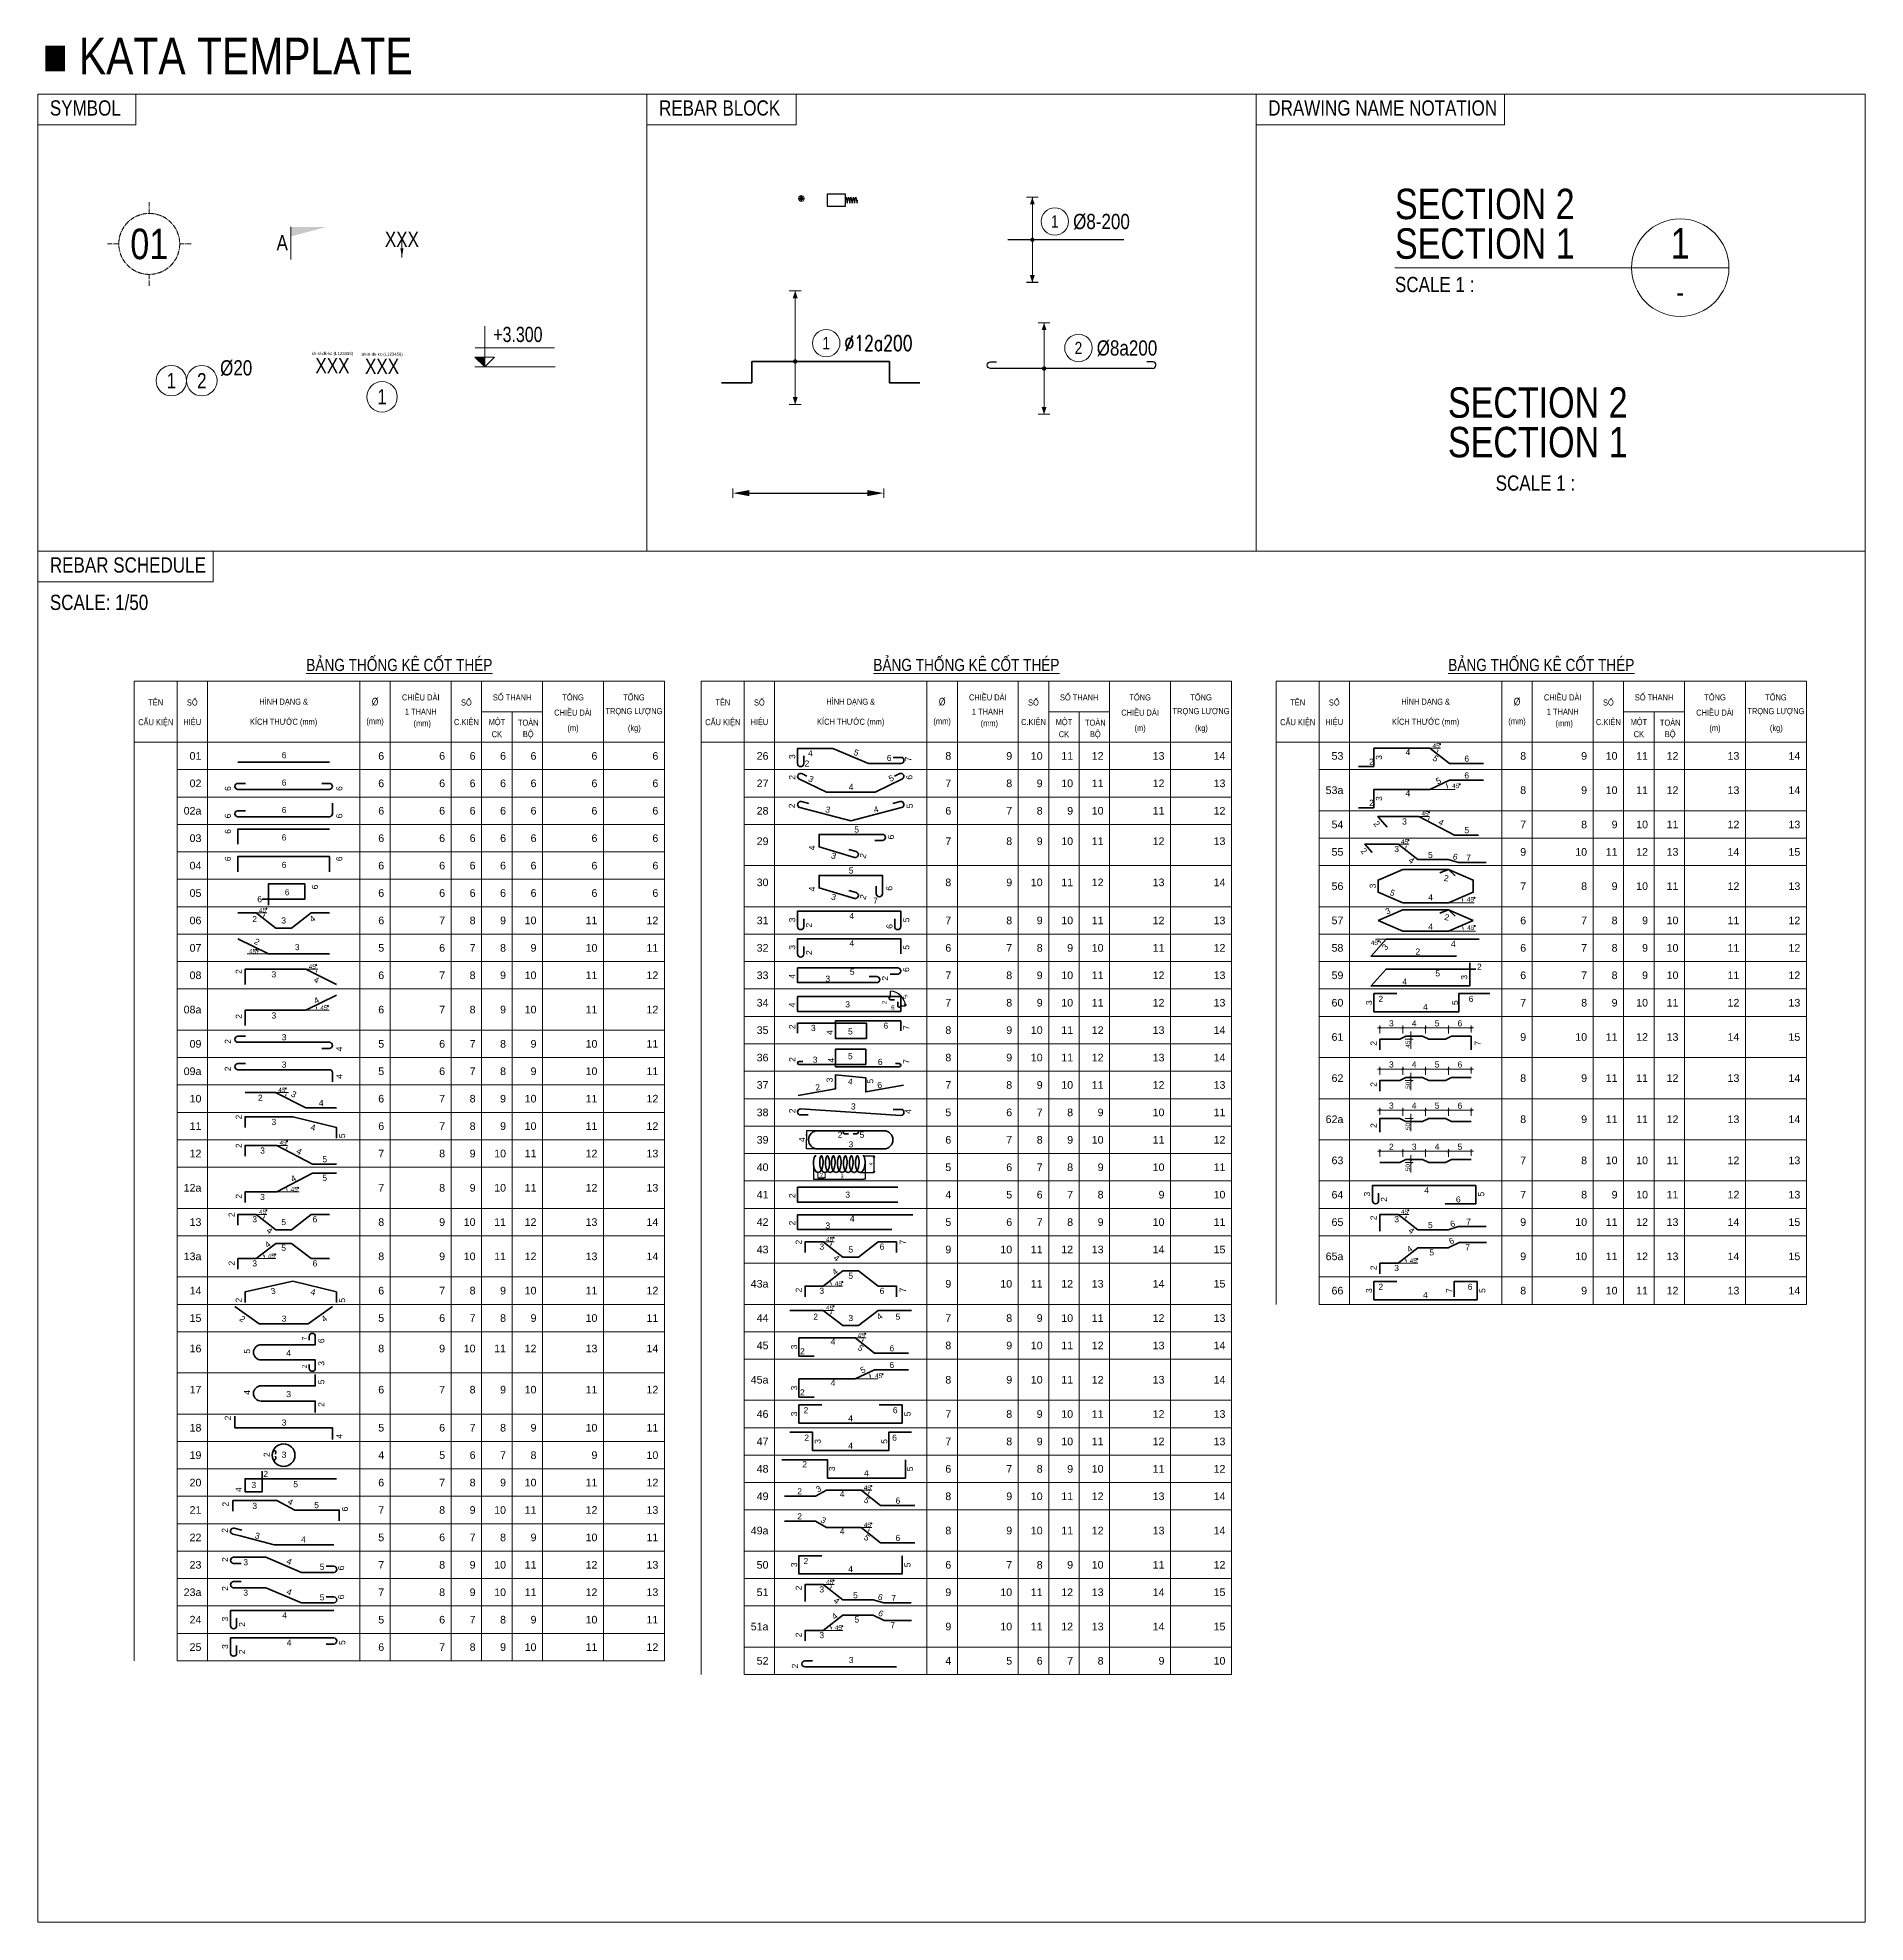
# Model space of a CAD drawing. Header units: millimetres. Extents: x -247377 to 927516, y -864259 to 155594.
# Drawn here: x -176351 to -146351, y 124657 to 155585 of the extents above; entities that cross this region are included whole.
import ezdxf
from ezdxf.enums import TextEntityAlignment as Align

# ---------------------------------------------------------------- set-up
doc = ezdxf.new("R2010")
doc.units = ezdxf.units.MM
doc.header["$MEASUREMENT"] = 0
doc.linetypes.add('CENTER2', pattern=[1.125, 0.75, -0.125, 0.125, -0.125])
doc.layers.get('Defpoints').update_dxf_attribs({"lineweight": 9})
for name, color, linetype, lineweight in [('kata_dim', 8, 'Continuous', 5), ('kata_net khung', 3, 'Continuous', 20), ('kata_text', 7, 'Continuous', 30), ('kata_thep chu', 1, 'Continuous', 35), ('NDC_FRAME', 7, 'Continuous', 20), ('NDC_S_AXIS', 5, 'CENTER2', 13), ('NDC_S_DIM', 1, 'Continuous', 15), ('NDC_S_REBAR', 4, 'Continuous', 35), ('NDC_S_TEXT SYMBOL', 7, 'Continuous', 20), ('NDC_S_THIN LINE', 8, 'Continuous', 9), ('NDC_S_VN TEXT', 7, 'Continuous', 20), ('NDC_Table', 3, 'Continuous', 20)]:
    doc.layers.add(name, color=color, linetype=linetype, lineweight=lineweight)
doc.styles.add('ARIAL', font='arial.ttf', dxfattribs={"width": 0.8})
doc.styles.add('kata_text', font='arial.ttf', dxfattribs={"width": 0.8})
doc.styles.add('NDC_ANNO', font='', dxfattribs={"width": 0.8})
doc.styles.add('NDC_DIM', font='', dxfattribs={"width": 0.75})
doc.styles.add('NDC_EN TXT', font='romans.shx', dxfattribs={"width": 0.8})
doc.styles.add('NDC_VIE TXT', font='arial.ttf', dxfattribs={"width": 0.8})
doc.styles.get('NDC_ANNO').set_extended_font_data('Dotum')
doc.styles.get('NDC_DIM').set_extended_font_data('Dotum')
doc.dimstyles.new('kata_dim_50', dxfattribs={"dimscale": 50, "dimtxt": 2.5, "dimasz": 1.5, "dimexe": 1.5, "dimexo": 2.5, "dimtad": 1, "dimdec": 0, "dimzin": 0, "dimdsep": 46, "dimtxsty": 'kata_text', "dimblk": 'kata_block_ArchTick', "dimcen": 0.09, "dimdle": 1.2, "dimclrd": 8, "dimclre": 8, "dimclrt": 3, "dimadec": 0, "dimazin": 0, "dimtfac": 1, "dimtdec": 0, "dimtix": 1, "dimtofl": 0, "dimtmove": 0, "dimatfit": 3, "dimfxl": 3.75, "dimfxlon": 1, "dimtolj": 1, "dimtzin": 0, "dimarcsym": 0})
doc.dimstyles.new('kata_dim_iso', dxfattribs={"dimtxt": 2.5, "dimasz": 1.5, "dimexe": 1.5, "dimexo": 2.5, "dimtad": 1, "dimdec": 0, "dimzin": 0, "dimdsep": 46, "dimtxsty": 'kata_text', "dimblk": 'kata_block_ArchTick', "dimcen": 0.09, "dimdle": 1.2, "dimclrd": 8, "dimclre": 8, "dimclrt": 3, "dimadec": 0, "dimazin": 0, "dimtfac": 1, "dimtdec": 0, "dimtix": 1, "dimtofl": 0, "dimtmove": 0, "dimatfit": 3, "dimfxl": 3.75, "dimfxlon": 1, "dimtolj": 1, "dimtzin": 0, "dimarcsym": 0})
doc.dimstyles.new('NDC_rai_thep', dxfattribs={"dimtxt": 2, "dimasz": 1, "dimexe": 0, "dimexo": 0, "dimtad": 1, "dimdec": 0, "dimzin": 12, "dimdsep": 46, "dimtxsty": 'NDC_DIM', "dimblk": 'kata_block_RUNTIC', "dimcen": 0, "dimse1": 1, "dimse2": 1, "dimclrd": 8, "dimclre": 6, "dimclrt": 7, "dimadec": 0, "dimazin": 3, "dimtfac": 1, "dimtdec": 0, "dimtmove": 2, "dimatfit": 3, "dimldrblk": 'kata_block_LEADERTIC', "dimfxl": 1, "dimtolj": 1, "dimtzin": 0, "dimlwd": -1, "dimlwe": -1, "dimarcsym": 0})

msp = doc.modelspace()

# ---------------------------------------------------------------- texts
at = {"layer": 'NDC_S_VN TEXT', "color": 3, "style": 'NDC_VIE TXT', "width": 0.8}
for s, height, p in [('■ KATA TEMPLATE ', 600, (-176265, 155285.1)), ('SYMBOL', 250, (-176151.3, 154431.6)), ('REBAR BLOCK', 250, (-166151.3, 154431.6)), ('DRAWING NAME NOTATION', 250, (-156151.3, 154431.6)), ('REBAR SCHEDULE', 250, (-176151.3, 146931.6)), ('SCALE: 1/50', 250, (-176151.3, 146318.2))]:
    msp.add_text(s, height=height, dxfattribs=at).set_placement(p, align=Align.MIDDLE_LEFT)

# ---------------------------------------------------------------- blocks, each defined once
blk = doc.blocks.new('dang01')
at = {"layer": 'NDC_S_REBAR'}
blk.add_line((3405, -650), (6405, -650), dxfattribs=at)
at = {"layer": 'NDC_Table'}
for p, q in [((0, 0), (0, -900)), ((1405, 0), (1405, -900)), ((2405, 0), (2405, -900)), ((7405, 0), (7405, -900)), ((8405, 0), (8405, -900)), ((10405, 0), (10405, -900)), ((11405, 0), (11405, -900)), ((12405, 0), (12405, -900)), ((13405, 0), (13405, -900)), ((15405, 0), (15405, -900)), ((17405, 0), (17405, -900)), ((1405, -900), (17405, -900))]:
    blk.add_line(p, q, dxfattribs=at)
at = {"layer": 'NDC_S_VN TEXT', "style": 'ARIAL'}
for p in [(2205, -450), (8205, -450), (10205, -450), (11205, -450), (12205, -450), (13205, -450), (15205, -450), (17205, -450)]:
    blk.add_attdef('D03', text='', height=250, dxfattribs=at).set_placement(p, align=Align.MIDDLE_RIGHT)
blk.add_attdef('00000000', text='', height=200, dxfattribs=at).set_placement((4920, -425), align=Align.MIDDLE_CENTER)
blk = doc.blocks.new('dang02')
at = {"layer": 'kata_net khung'}
for p, q in [((0, 0), (0, -900)), ((1405, 0), (1405, -900)), ((2405, 0), (2405, -900)), ((7405, 0), (7405, -900)), ((8405, 0), (8405, -900)), ((10405, 0), (10405, -900)), ((11405, 0), (11405, -900)), ((12405, 0), (12405, -900)), ((13405, 0), (13405, -900)), ((15405, 0), (15405, -900)), ((17405, 0), (17405, -900)), ((1405, -900), (17405, -900))]:
    blk.add_line(p, q, dxfattribs=at)
at = {"layer": 'kata_thep chu'}
blk.add_lwpolyline([(3655, -450), (3405, -450, 1), (3405, -650), (6405, -650, 1.000854), (6405, -450), (6155, -450)], format="xyb", dxfattribs=at)
at = {"layer": 'kata_text', "style": 'kata_text'}
for p in [(2205, -450), (8205, -450), (10205, -450), (11205, -450), (12205, -450), (13205, -450), (15205, -450), (17205, -450)]:
    blk.add_attdef('D03', text='', height=250, dxfattribs=at).set_placement(p, align=Align.MIDDLE_RIGHT)
for p in [(3073, -699), (6733, -699)]:
    blk.add_attdef('D03', text='', height=200, rotation=90, dxfattribs=at).set_placement(p, align=Align.MIDDLE_LEFT)
blk.add_attdef('D03', text='', height=200, dxfattribs=at).set_placement((4920, -425), align=Align.MIDDLE_CENTER)
blk = doc.blocks.new('dang03')
at = {"layer": 'kata_net khung'}
for p, q in [((0, 0), (0, -900)), ((1405, 0), (1405, -900)), ((2405, 0), (2405, -900)), ((7405, 0), (7405, -900)), ((8405, 0), (8405, -900)), ((10405, 0), (10405, -900)), ((11405, 0), (11405, -900)), ((12405, 0), (12405, -900)), ((13405, 0), (13405, -900)), ((15405, 0), (15405, -900)), ((17405, 0), (17405, -900)), ((1405, -900), (17405, -900))]:
    blk.add_line(p, q, dxfattribs=at)
at = {"layer": 'kata_thep chu'}
blk.add_lwpolyline([(3405, -650), (3405, -150), (6405, -150)], dxfattribs=at)
at = {"layer": 'kata_text', "style": 'kata_text'}
for tag, p in [('10', (2205, -450)), ('07', (8205, -450)), ('06', (10205, -450)), ('05', (11205, -450)), ('04', (12205, -450)), ('03', (13205, -450)), ('02', (15205, -450)), ('01', (17205, -450))]:
    blk.add_attdef(tag, text='', height=250, dxfattribs=at).set_placement(p, align=Align.MIDDLE_RIGHT)
blk.add_attdef('09', text='', height=200, rotation=90, dxfattribs=at).set_placement((3073, -150), align=Align.MIDDLE_RIGHT)
blk.add_attdef('08', text='', height=200, dxfattribs=at).set_placement((4920, -425), align=Align.MIDDLE_CENTER)
blk = doc.blocks.new('dang04')
at = {"layer": 'NDC_S_REBAR'}
blk.add_lwpolyline([(3405, -650), (3405, -150), (6405, -150), (6405, -650)], dxfattribs=at)
at = {"layer": 'NDC_Table'}
for p, q in [((0, 0), (0, -900)), ((1405, 0), (1405, -900)), ((2405, 0), (2405, -900)), ((7405, 0), (7405, -900)), ((8405, 0), (8405, -900)), ((10405, 0), (10405, -900)), ((11405, 0), (11405, -900)), ((12405, 0), (12405, -900)), ((13405, 0), (13405, -900)), ((15405, 0), (15405, -900)), ((17405, 0), (17405, -900)), ((1405, -900), (17405, -900))]:
    blk.add_line(p, q, dxfattribs=at)
at = {"layer": 'NDC_S_VN TEXT', "style": 'ARIAL'}
for p in [(2205, -450), (8205, -450), (10205, -450), (11205, -450), (12205, -450), (13205, -450), (15205, -450), (17205, -450)]:
    blk.add_attdef('D03', text='', height=250, dxfattribs=at).set_placement(p, align=Align.MIDDLE_RIGHT)
for p in [(3073, -150), (6733, -150)]:
    blk.add_attdef('D03', text='', height=200, rotation=90, dxfattribs=at).set_placement(p, align=Align.MIDDLE_RIGHT)
blk.add_attdef('D03', text='', height=200, dxfattribs=at).set_placement((4920, -425), align=Align.MIDDLE_CENTER)
blk = doc.blocks.new('dang05')
at = {"layer": 'kata_net khung'}
for p, q in [((0, 0), (0, -900)), ((1405, 0), (1405, -900)), ((2405, 0), (2405, -900)), ((7405, 0), (7405, -900)), ((8405, 0), (8405, -900)), ((10405, 0), (10405, -900)), ((11405, 0), (11405, -900)), ((12405, 0), (12405, -900)), ((13405, 0), (13405, -900)), ((15405, 0), (15405, -900)), ((17405, 0), (17405, -900)), ((1405, -900), (17405, -900))]:
    blk.add_line(p, q, dxfattribs=at)
at = {"layer": 'kata_thep chu'}
blk.add_lwpolyline([(4405, -850), (4405, -150), (5605, -150), (5605, -650), (4205, -650)], dxfattribs=at)
at = {"layer": 'kata_text', "style": 'kata_text'}
for tag, height, p in [('D03', 250, (2205, -450)), ('0000', 200, (4195, -654)), ('D03', 250, (8205, -450)), ('D03', 250, (10205, -450)), ('D03', 250, (11205, -450)), ('D03', 250, (12205, -450)), ('D03', 250, (13205, -450)), ('D03', 250, (15205, -450)), ('D03', 250, (17205, -450))]:
    blk.add_attdef(tag, text='', height=height, dxfattribs=at).set_placement(p, align=Align.MIDDLE_RIGHT)
blk.add_attdef('D03', text='', height=200, dxfattribs=at).set_placement((5020, -425), align=Align.MIDDLE_CENTER)
blk.add_attdef('1000', text='', height=200, rotation=90, dxfattribs=at).set_placement((5933, -173), align=Align.MIDDLE_RIGHT)
blk = doc.blocks.new('*D531')
at = {"layer": 'Defpoints', "color": 0, "transparency": 16777216}
for p in [(4005, -200), (4005, -200), (4269, -259), (4356, -200), (4645, -700)]:
    blk.add_point(p, dxfattribs=at)
at = {"layer": 'kata_dim', "color": 8, "lineweight": -2, "transparency": 16777216}
blk.add_arc((4005, -200), 271, 337.9347, 344.06657, dxfattribs=at)
at = {"layer": 'kata_dim', "color": 8, "transparency": 16777216}
for points in [[(4267, -308), (4245, -295), (4219, -367)], [(4253, -273), (4278, -276), (4276, -200)]]:
    blk.add_solid(points, dxfattribs=at)
blk = doc.blocks.new('*D532')
at = {"layer": 'Defpoints', "color": 0, "transparency": 16777216}
for p in [(4061, -540), (4089, -492), (3847, -650), (4405, -650), (4405, -650)]:
    blk.add_point(p, dxfattribs=at)
at = {"layer": 'kata_dim', "color": 8, "lineweight": -2, "transparency": 16777216}
blk.add_line((4015, -455), (4082, -488), dxfattribs=at)
blk.add_arc((4405, -650), 362, 165.33119, 168.10376, dxfattribs=at)
at = {"layer": 'kata_dim', "color": 8, "transparency": 16777216}
for points in [[(4064, -577), (4039, -574), (4043, -650)], [(4044, -554), (4067, -563), (4082, -488)]]:
    blk.add_solid(points, dxfattribs=at)
blk = doc.blocks.new('*D533')
at = {"layer": 'Defpoints', "color": 0, "transparency": 16777216}
for p in [(5638, -250), (5638, -250), (5987, -304), (6029, -250), (6638, -750)]:
    blk.add_point(p, dxfattribs=at)
at = {"layer": 'kata_dim', "color": 8, "lineweight": -2, "transparency": 16777216}
blk.add_arc((5638, -250), 353, 345.62149, 347.81346, dxfattribs=at)
at = {"layer": 'kata_dim', "color": 8, "transparency": 16777216}
for points in [[(5992, -342), (5969, -333), (5954, -408)], [(5971, -323), (5996, -326), (5992, -250)]]:
    blk.add_solid(points, dxfattribs=at)
blk = doc.blocks.new('*D534')
at = {"layer": 'Defpoints', "color": 0, "transparency": 16777216}
for p in [(6638, -200), (5638, -700), (5638, -700), (5987, -646), (6029, -700)]:
    blk.add_point(p, dxfattribs=at)
at = {"layer": 'kata_dim', "color": 8, "lineweight": -2, "transparency": 16777216}
blk.add_arc((5638, -700), 353, 12.18654, 14.37851, dxfattribs=at)
at = {"layer": 'kata_dim', "color": 8, "transparency": 16777216}
for points in [[(5969, -617), (5992, -608), (5954, -542)], [(5996, -624), (5971, -627), (5992, -700)]]:
    blk.add_solid(points, dxfattribs=at)
blk = doc.blocks.new('dang09')
at = {"layer": 'kata_net khung'}
for p, q in [((0, 0), (0, -900)), ((1405, 0), (1405, -900)), ((2405, 0), (2405, -900)), ((7405, 0), (7405, -900)), ((8405, 0), (8405, -900)), ((10405, 0), (10405, -900)), ((11405, 0), (11405, -900)), ((12405, 0), (12405, -900)), ((13405, 0), (13405, -900)), ((15405, 0), (15405, -900)), ((17405, 0), (17405, -900)), ((1405, -900), (17405, -900))]:
    blk.add_line(p, q, dxfattribs=at)
at = {"layer": 'kata_thep chu'}
blk.add_lwpolyline([(3655, -200), (3405, -200, 1), (3405, -400), (6405, -400, -1), (6405, -600), (6155, -600)], format="xyb", dxfattribs=at)
at = {"layer": 'kata_text', "style": 'kata_text'}
for tag, p in [('002', (3073, -450)), ('004', (6733, -699))]:
    blk.add_attdef(tag, text='', height=200, rotation=90, dxfattribs=at).set_placement(p, align=Align.MIDDLE_LEFT)
for tag, p in [('001', (2205, -450)), ('005', (8205, -450)), ('006', (10205, -450)), ('007', (11205, -450)), ('008', (12205, -450)), ('009', (13205, -450)), ('010', (15205, -450)), ('011', (17205, -450))]:
    blk.add_attdef(tag, text='', height=250, dxfattribs=at).set_placement(p, align=Align.MIDDLE_RIGHT)
blk.add_attdef('003', text='', height=200, dxfattribs=at).set_placement((4920, -231), align=Align.MIDDLE_CENTER)
blk = doc.blocks.new('*D535')
at = {"layer": 'Defpoints', "color": 0, "transparency": 16777216}
for p in [(4638, -250), (4638, -250), (4986, -304), (4989, -250), (5638, -750)]:
    blk.add_point(p, dxfattribs=at)
at = {"layer": 'kata_dim', "color": 8, "lineweight": -2, "transparency": 16777216}
blk.add_line((5065, -250), (4990, -250), dxfattribs=at)
blk.add_arc((4638, -250), 352, 345.6782, 347.75674, dxfattribs=at)
at = {"layer": 'kata_dim', "color": 8, "transparency": 16777216}
for points in [[(4991, -341), (4967, -333), (4953, -407)], [(4970, -323), (4994, -326), (4990, -250)]]:
    blk.add_solid(points, dxfattribs=at)
blk = doc.blocks.new('dang11')
at = {"layer": 'kata_net khung'}
for p, q in [((0, 0), (0, -900)), ((1405, 0), (1405, -900)), ((2405, 0), (2405, -900)), ((7405, 0), (7405, -900)), ((8405, 0), (8405, -900)), ((10405, 0), (10405, -900)), ((11405, 0), (11405, -900)), ((12405, 0), (12405, -900)), ((13405, 0), (13405, -900)), ((15405, 0), (15405, -900)), ((17405, 0), (17405, -900)), ((1405, -900), (17405, -900))]:
    blk.add_line(p, q, dxfattribs=at)
at = {"layer": 'kata_thep chu'}
blk.add_lwpolyline([(6638, -843), (6638, -493), (5210, -143), (3638, -143), (3638, -493)], dxfattribs=at)
at = {"layer": 'kata_text', "style": 'kata_text'}
for tag, p in [('001', (2205, -450)), ('006', (8205, -450)), ('007', (10205, -450)), ('008', (11205, -450)), ('009', (12205, -450)), ('010', (13205, -450)), ('011', (15205, -450)), ('012', (17205, -450))]:
    blk.add_attdef(tag, text='', height=250, dxfattribs=at).set_placement(p, align=Align.MIDDLE_RIGHT)
blk.add_attdef('002', text='', height=200, rotation=90, dxfattribs=at).set_placement((3429, -75), align=Align.MIDDLE_RIGHT)
blk.add_attdef('003', text='', height=200, dxfattribs=at).set_placement((4584, -312), align=Align.MIDDLE_CENTER)
blk.add_attdef('004', text='', height=200, rotation=346, dxfattribs=at).set_placement((5873, -496), align=Align.MIDDLE_CENTER)
blk.add_attdef('005', text='', height=200, rotation=90, dxfattribs=at).set_placement((6823, -846), align=Align.MIDDLE_LEFT)
blk = doc.blocks.new('*D536')
at = {"layer": 'Defpoints', "color": 0, "transparency": 16777216}
for p in [(4682, -183), (4682, -183), (5019, -238), (5033, -183), (5856, -800)]:
    blk.add_point(p, dxfattribs=at)
at = {"layer": 'kata_dim', "color": 8, "lineweight": -2, "transparency": 16777216}
blk.add_arc((4682, -183), 341, 344.92986, 347.37012, dxfattribs=at)
at = {"layer": 'kata_dim', "color": 8, "transparency": 16777216}
for points in [[(5023, -277), (5000, -268), (4984, -342)], [(5002, -257), (5027, -259), (5023, -183)]]:
    blk.add_solid(points, dxfattribs=at)
blk = doc.blocks.new('*D537')
at = {"layer": 'Defpoints', "color": 0, "transparency": 16777216}
for p in [(5856, -192), (4682, -808), (4682, -808), (5019, -754), (5413, -808)]:
    blk.add_point(p, dxfattribs=at)
at = {"layer": 'kata_dim', "color": 8, "lineweight": -2, "transparency": 16777216}
blk.add_arc((4682, -808), 341, 12.62988, 15.07014, dxfattribs=at)
at = {"layer": 'kata_dim', "color": 8, "transparency": 16777216}
for points in [[(5000, -724), (5023, -715), (4984, -650)], [(5027, -733), (5002, -735), (5023, -808)]]:
    blk.add_solid(points, dxfattribs=at)
blk = doc.blocks.new('*D538')
at = {"layer": 'Defpoints', "color": 0, "transparency": 16777216}
for p in [(4005, -200), (4005, -200), (4269, -259), (4356, -200), (4645, -700)]:
    blk.add_point(p, dxfattribs=at)
at = {"layer": 'kata_dim', "color": 8, "lineweight": -2, "transparency": 16777216}
blk.add_arc((4005, -200), 271, 337.9347, 344.06657, dxfattribs=at)
at = {"layer": 'kata_dim', "color": 8, "transparency": 16777216}
for points in [[(4267, -308), (4245, -295), (4219, -367)], [(4253, -273), (4278, -276), (4276, -200)]]:
    blk.add_solid(points, dxfattribs=at)
blk = doc.blocks.new('*D539')
at = {"layer": 'Defpoints', "color": 0, "transparency": 16777216}
for p in [(4645, -250), (4005, -750), (4005, -750), (4269, -691), (4356, -750)]:
    blk.add_point(p, dxfattribs=at)
at = {"layer": 'kata_dim', "color": 8, "lineweight": -2, "transparency": 16777216}
blk.add_arc((4005, -750), 271, 15.93343, 22.0653, dxfattribs=at)
at = {"layer": 'kata_dim', "color": 8, "transparency": 16777216}
for points in [[(4245, -655), (4267, -642), (4219, -583)], [(4278, -674), (4253, -677), (4276, -750)]]:
    blk.add_solid(points, dxfattribs=at)
blk = doc.blocks.new('dang14')
at = {"layer": 'kata_net khung'}
for p, q in [((0, 0), (0, -900)), ((1405, 0), (1405, -900)), ((2405, 0), (2405, -900)), ((7405, 0), (7405, -900)), ((8405, 0), (8405, -900)), ((10405, 0), (10405, -900)), ((11405, 0), (11405, -900)), ((12405, 0), (12405, -900)), ((13405, 0), (13405, -900)), ((15405, 0), (15405, -900)), ((17405, 0), (17405, -900)), ((1405, -900), (17405, -900))]:
    blk.add_line(p, q, dxfattribs=at)
at = {"layer": 'kata_thep chu'}
blk.add_lwpolyline([(6638, -843), (6638, -493), (5210, -143), (3638, -493), (3638, -843)], dxfattribs=at)
at = {"layer": 'kata_text', "style": 'kata_text'}
for tag, p in [('001', (2205, -450)), ('006', (8205, -450)), ('007', (10205, -450)), ('008', (11205, -450)), ('009', (12205, -450)), ('010', (13205, -450)), ('011', (15205, -450)), ('012', (17205, -450))]:
    blk.add_attdef(tag, text='', height=250, dxfattribs=at).set_placement(p, align=Align.MIDDLE_RIGHT)
for tag, p in [('002', (3429, -840)), ('005', (6823, -846))]:
    blk.add_attdef(tag, text='', height=200, rotation=90, dxfattribs=at).set_placement(p, align=Align.MIDDLE_LEFT)
for tag, rotation, p in [('003', 14, (4561, -463)), ('004', 346, (5873, -496))]:
    blk.add_attdef(tag, text='', height=200, rotation=rotation, dxfattribs=at).set_placement(p, align=Align.MIDDLE_CENTER)
blk = doc.blocks.new('dang15')
at = {"layer": 'kata_net khung'}
for p, q in [((0, 0), (0, -900)), ((1405, 0), (1405, -900)), ((2405, 0), (2405, -900)), ((7405, 0), (7405, -900)), ((8405, 0), (8405, -900)), ((10405, 0), (10405, -900)), ((11405, 0), (11405, -900)), ((12405, 0), (12405, -900)), ((13405, 0), (13405, -900)), ((15405, 0), (15405, -900)), ((17405, 0), (17405, -900)), ((1405, -900), (17405, -900))]:
    blk.add_line(p, q, dxfattribs=at)
at = {"layer": 'kata_thep chu'}
blk.add_lwpolyline([(6505, -69), (5705, -640), (4105, -640), (3305, -69)], dxfattribs=at)
at = {"layer": 'kata_text', "style": 'kata_text'}
for tag, p in [('001', (2205, -450)), ('005', (8205, -450)), ('006', (10205, -450)), ('007', (11205, -450)), ('008', (12205, -450)), ('009', (13205, -450)), ('010', (15205, -450)), ('011', (17205, -450))]:
    blk.add_attdef(tag, text='', height=250, dxfattribs=at).set_placement(p, align=Align.MIDDLE_RIGHT)
for tag, rotation, p in [('002', 324, (3553, -476)), ('004', 36, (6234, -473))]:
    blk.add_attdef(tag, text='', height=200, rotation=rotation, dxfattribs=at).set_placement(p, align=Align.MIDDLE_CENTER)
blk.add_attdef('003', text='', height=200, dxfattribs=at).set_placement((4920, -469), align=Align.MIDDLE_CENTER)
blk = doc.blocks.new('dang16')
at = {"layer": 'kata_net khung'}
for p, q in [((0, 0), (0, -1350)), ((1405, 0), (1405, -1350)), ((2405, 0), (2405, -1350)), ((7405, 0), (7405, -1350)), ((8405, 0), (8405, -1350)), ((10405, 0), (10405, -1350)), ((11405, 0), (11405, -1350)), ((12405, 0), (12405, -1350)), ((13405, 0), (13405, -1350)), ((15405, 0), (15405, -1350)), ((17405, 0), (17405, -1350)), ((1405, -1350), (17405, -1350))]:
    blk.add_line(p, q, dxfattribs=at)
at = {"layer": 'kata_thep chu'}
blk.add_lwpolyline([(5745, -278), (5745, -153, -1), (5945, -153), (5945, -425), (4165, -425, 1), (4165, -925), (5945, -925), (5945, -1197, -1), (5745, -1197), (5745, -1072)], format="xyb", dxfattribs=at)
at = {"layer": 'kata_text', "style": 'kata_text'}
for tag, p in [('001', (2205, -550)), ('008', (8205, -550)), ('009', (10205, -550)), ('010', (11205, -550)), ('011', (12205, -550)), ('012', (13205, -550)), ('013', (15205, -550)), ('014', (17205, -550))]:
    blk.add_attdef(tag, text='', height=250, dxfattribs=at).set_placement(p, align=Align.MIDDLE_RIGHT)
for tag, height, p in [('005', 200, (3704, -642)), ('007', 150, (5586, -218)), ('006', 200, (6141, -297)), ('002', 150, (5591, -1138)), ('003', 200, (6141, -1038))]:
    blk.add_attdef(tag, text='', height=height, rotation=90, dxfattribs=at).set_placement(p, align=Align.MIDDLE_CENTER)
blk.add_attdef('004', text='', height=200, dxfattribs=at).set_placement((5070, -696), align=Align.MIDDLE_CENTER)
blk = doc.blocks.new('dang17')
at = {"layer": 'kata_net khung'}
for p, q in [((0, 0), (0, -1350)), ((1405, 0), (1405, -1350)), ((2405, 0), (2405, -1350)), ((7405, 0), (7405, -1350)), ((8405, 0), (8405, -1350)), ((10405, 0), (10405, -1350)), ((11405, 0), (11405, -1350)), ((12405, 0), (12405, -1350)), ((13405, 0), (13405, -1350)), ((15405, 0), (15405, -1350)), ((17405, 0), (17405, -1350)), ((1405, -1350), (17405, -1350))]:
    blk.add_line(p, q, dxfattribs=at)
at = {"layer": 'kata_thep chu'}
blk.add_lwpolyline([(5945, -53), (5945, -425), (4165, -425, 1), (4165, -925), (5945, -925), (5945, -1297)], format="xyb", dxfattribs=at)
at = {"layer": 'kata_text', "style": 'kata_text'}
for tag, p in [('001', (2205, -550)), ('006', (8205, -550)), ('007', (10205, -550)), ('008', (11205, -550)), ('009', (12205, -550)), ('010', (13205, -550)), ('011', (15205, -550)), ('012', (17205, -550))]:
    blk.add_attdef(tag, text='', height=250, dxfattribs=at).set_placement(p, align=Align.MIDDLE_RIGHT)
for tag, p in [('004', (3704, -642)), ('005', (6141, -297)), ('002', (6141, -1038))]:
    blk.add_attdef(tag, text='', height=200, rotation=90, dxfattribs=at).set_placement(p, align=Align.MIDDLE_CENTER)
blk.add_attdef('003', text='', height=200, dxfattribs=at).set_placement((5070, -696), align=Align.MIDDLE_CENTER)
blk = doc.blocks.new('dang18')
at = {"layer": 'kata_net khung'}
for p, q in [((0, 0), (0, -900)), ((1405, 0), (1405, -900)), ((2405, 0), (2405, -900)), ((7405, 0), (7405, -900)), ((8405, 0), (8405, -900)), ((10405, 0), (10405, -900)), ((11405, 0), (11405, -900)), ((12405, 0), (12405, -900)), ((13405, 0), (13405, -900)), ((15405, 0), (15405, -900)), ((17405, 0), (17405, -900)), ((1405, -900), (17405, -900))]:
    blk.add_line(p, q, dxfattribs=at)
at = {"layer": 'kata_thep chu'}
blk.add_lwpolyline([(3305, -69), (3305, -450), (6505, -450), (6505, -831)], dxfattribs=at)
at = {"layer": 'kata_text', "style": 'kata_text'}
for tag, p in [('001', (2205, -450)), ('005', (8205, -450)), ('006', (10205, -450)), ('007', (11205, -450)), ('008', (12205, -450)), ('009', (13205, -450)), ('010', (15205, -450)), ('011', (17205, -450))]:
    blk.add_attdef(tag, text='', height=250, dxfattribs=at).set_placement(p, align=Align.MIDDLE_RIGHT)
blk.add_attdef('002', text='', height=200, rotation=90, dxfattribs=at).set_placement((3073, -52), align=Align.MIDDLE_RIGHT)
blk.add_attdef('003', text='', height=200, dxfattribs=at).set_placement((4920, -281), align=Align.MIDDLE_CENTER)
blk.add_attdef('004', text='', height=200, rotation=90, dxfattribs=at).set_placement((6733, -809), align=Align.MIDDLE_LEFT)
blk = doc.blocks.new('dang19')
at = {"layer": 'kata_net khung'}
for p, q in [((0, 0), (0, -900)), ((1405, 0), (1405, -900)), ((2405, 0), (2405, -900)), ((7405, 0), (7405, -900)), ((8405, 0), (8405, -900)), ((10405, 0), (10405, -900)), ((11405, 0), (11405, -900)), ((12405, 0), (12405, -900)), ((13405, 0), (13405, -900)), ((15405, 0), (15405, -900)), ((17405, 0), (17405, -900)), ((1405, -900), (17405, -900))]:
    blk.add_line(p, q, dxfattribs=at)
at = {"layer": 'kata_thep chu'}
for p, q in [((4640, -416), (4649, -354)), ((4640, -484), (4649, -546))]:
    blk.add_line(p, q, dxfattribs=at)
blk.add_circle((4905, -450), 372, dxfattribs=at)
for centre, start, end in [((4599, -347), 351.78508, 171.78508), ((4599, -553), 188.21492, 8.21492)]:
    blk.add_arc(centre, 50, start, end, dxfattribs=at)
at = {"layer": 'kata_text', "style": 'kata_text'}
for tag, p in [('001', (2205, -450)), ('004', (8205, -450)), ('005', (10205, -450)), ('006', (11205, -450)), ('007', (12205, -450)), ('008', (13205, -450)), ('009', (15205, -450)), ('010', (17205, -450))]:
    blk.add_attdef(tag, text='', height=250, dxfattribs=at).set_placement(p, align=Align.MIDDLE_RIGHT)
blk.add_attdef('002', text='', height=200, rotation=90, dxfattribs=at).set_placement((4350, -434), align=Align.MIDDLE_CENTER)
blk.add_attdef('003', text='', height=200, dxfattribs=at).set_placement((4920, -436), align=Align.MIDDLE_CENTER)
blk = doc.blocks.new('dang20')
at = {"layer": 'kata_net khung'}
for p, q in [((0, 0), (0, -900)), ((1405, 0), (1405, -900)), ((2405, 0), (2405, -900)), ((7405, 0), (7405, -900)), ((8405, 0), (8405, -900)), ((10405, 0), (10405, -900)), ((11405, 0), (11405, -900)), ((12405, 0), (12405, -900)), ((13405, 0), (13405, -900)), ((15405, 0), (15405, -900)), ((17405, 0), (17405, -900)), ((1405, -900), (17405, -900))]:
    blk.add_line(p, q, dxfattribs=at)
at = {"layer": 'kata_thep chu'}
blk.add_lwpolyline([(6638, -323), (3638, -323), (3638, -753), (4200, -753), (4200, -74)], dxfattribs=at)
at = {"layer": 'kata_text', "style": 'kata_text'}
for tag, p in [('001', (2205, -450)), ('006', (8205, -450)), ('007', (10205, -450)), ('008', (11205, -450)), ('009', (12205, -450)), ('010', (13205, -450)), ('011', (15205, -450)), ('012', (17205, -450))]:
    blk.add_attdef(tag, text='', height=250, dxfattribs=at).set_placement(p, align=Align.MIDDLE_RIGHT)
blk.add_attdef('004', text='', height=200, rotation=90, dxfattribs=at).set_placement((3429, -760), align=Align.MIDDLE_LEFT)
for tag, p in [('003', (3925, -528)), ('005', (5299, -502))]:
    blk.add_attdef(tag, text='', height=200, dxfattribs=at).set_placement(p, align=Align.MIDDLE_CENTER)
blk.add_attdef('002', text='', height=200, dxfattribs=at).set_placement((4238, -167), align=Align.MIDDLE_LEFT)
blk = doc.blocks.new('dang21')
at = {"layer": 'kata_net khung'}
for p, q in [((0, 0), (0, -900)), ((1405, 0), (1405, -900)), ((2405, 0), (2405, -900)), ((7405, 0), (7405, -900)), ((8405, 0), (8405, -900)), ((10405, 0), (10405, -900)), ((11405, 0), (11405, -900)), ((12405, 0), (12405, -900)), ((13405, 0), (13405, -900)), ((15405, 0), (15405, -900)), ((17405, 0), (17405, -900)), ((1405, -900), (17405, -900))]:
    blk.add_line(p, q, dxfattribs=at)
at = {"layer": 'kata_thep chu'}
blk.add_lwpolyline([(6731, -802), (6731, -452), (5269, -452), (4682, -143), (3238, -143), (3238, -493)], dxfattribs=at)
at = {"layer": 'kata_text', "style": 'kata_text'}
for tag, p in [('001', (2205, -450)), ('007', (8205, -450)), ('008', (10205, -450)), ('009', (11205, -450)), ('010', (12205, -450)), ('011', (13205, -450)), ('012', (15205, -450)), ('013', (17205, -450))]:
    blk.add_attdef(tag, text='', height=250, dxfattribs=at).set_placement(p, align=Align.MIDDLE_RIGHT)
for tag, rotation, p in [('002', 90, (2996, -260)), ('004', 332, (5127, -186))]:
    blk.add_attdef(tag, text='', height=200, rotation=rotation, dxfattribs=at).set_placement(p, align=Align.MIDDLE_CENTER)
for tag, p in [('003', (3955, -315)), ('005', (5986, -290))]:
    blk.add_attdef(tag, text='', height=200, dxfattribs=at).set_placement(p, align=Align.MIDDLE_CENTER)
blk.add_attdef('006', text='', height=200, rotation=90, dxfattribs=at).set_placement((6920, -342), align=Align.MIDDLE_RIGHT)
blk = doc.blocks.new('dang22')
at = {"layer": 'kata_net khung'}
for p, q in [((0, 0), (0, -900)), ((1405, 0), (1405, -900)), ((2405, 0), (2405, -900)), ((7405, 0), (7405, -900)), ((8405, 0), (8405, -900)), ((10405, 0), (10405, -900)), ((11405, 0), (11405, -900)), ((12405, 0), (12405, -900)), ((13405, 0), (13405, -900)), ((15405, 0), (15405, -900)), ((17405, 0), (17405, -900)), ((1405, -900), (17405, -900))]:
    blk.add_line(p, q, dxfattribs=at)
at = {"layer": 'kata_thep chu'}
blk.add_lwpolyline([(3528, -209), (3285, -149, 1), (3237, -344), (3480, -403), (4599, -699), (6299, -699), (6549, -699)], format="xyb", dxfattribs=at)
at = {"layer": 'kata_text', "style": 'kata_text'}
for tag, rotation, p in [('002', 90, (2973, -218)), ('003', 346, (4044, -393))]:
    blk.add_attdef(tag, text='', height=200, rotation=rotation, dxfattribs=at).set_placement(p, align=Align.MIDDLE_CENTER)
for tag, p in [('001', (2205, -450)), ('005', (8205, -450)), ('006', (10205, -450)), ('007', (11205, -450)), ('008', (12205, -450)), ('009', (13205, -450)), ('010', (15205, -450)), ('011', (17205, -450))]:
    blk.add_attdef(tag, text='', height=250, dxfattribs=at).set_placement(p, align=Align.MIDDLE_RIGHT)
blk.add_attdef('004', text='', height=200, dxfattribs=at).set_placement((5555, -518), align=Align.MIDDLE_CENTER)
blk = doc.blocks.new('dang23')
at = {"layer": 'kata_net khung'}
for p, q in [((0, 0), (0, -900)), ((1405, 0), (1405, -900)), ((2405, 0), (2405, -900)), ((7405, 0), (7405, -900)), ((8405, 0), (8405, -900)), ((10405, 0), (10405, -900)), ((11405, 0), (11405, -900)), ((12405, 0), (12405, -900)), ((13405, 0), (13405, -900)), ((15405, 0), (15405, -900)), ((17405, 0), (17405, -900)), ((1405, -900), (17405, -900))]:
    blk.add_line(p, q, dxfattribs=at)
at = {"layer": 'kata_thep chu'}
blk.add_lwpolyline([(3510, -401), (3260, -401, -1), (3260, -201), (3510, -201), (4320, -201), (5492, -699), (6302, -699), (6552, -699, 1), (6552, -499), (6302, -499)], format="xyb", dxfattribs=at)
at = {"layer": 'kata_text', "style": 'kata_text'}
for tag, height, p in [('001', 250, (2205, -450)), ('005', 200, (6245, -517)), ('007', 250, (8205, -450)), ('008', 250, (10205, -450)), ('009', 250, (11205, -450)), ('010', 250, (12205, -450)), ('011', 250, (13205, -450)), ('012', 250, (15205, -450)), ('013', 250, (17205, -450))]:
    blk.add_attdef(tag, text='', height=height, dxfattribs=at).set_placement(p, align=Align.MIDDLE_RIGHT)
for tag, rotation, p in [('002', 90, (2981, -278)), ('004', 337, (5089, -340)), ('006', 90, (6790, -554))]:
    blk.add_attdef(tag, text='', height=200, rotation=rotation, dxfattribs=at).set_placement(p, align=Align.MIDDLE_CENTER)
blk.add_attdef('003', text='', height=200, dxfattribs=at).set_placement((3581, -363), align=Align.MIDDLE_LEFT)
blk = doc.blocks.new('dang24')
at = {"layer": 'kata_net khung'}
for p, q in [((0, 0), (0, -900)), ((1405, 0), (1405, -900)), ((2405, 0), (2405, -900)), ((7405, 0), (7405, -900)), ((8405, 0), (8405, -900)), ((10405, 0), (10405, -900)), ((11405, 0), (11405, -900)), ((12405, 0), (12405, -900)), ((13405, 0), (13405, -900)), ((15405, 0), (15405, -900)), ((17405, 0), (17405, -900)), ((1405, -900), (17405, -900))]:
    blk.add_line(p, q, dxfattribs=at)
at = {"layer": 'kata_thep chu'}
blk.add_lwpolyline([(3361, -400), (3361, -650, -1), (3161, -650), (3161, -150), (6549, -150)], format="xyb", dxfattribs=at)
at = {"layer": 'kata_text', "style": 'kata_text'}
for tag, p in [('001', (2205, -450)), ('005', (8205, -450)), ('006', (10205, -450)), ('007', (11205, -450)), ('008', (12205, -450)), ('009', (13205, -450)), ('010', (15205, -450)), ('011', (17205, -450))]:
    blk.add_attdef(tag, text='', height=250, dxfattribs=at).set_placement(p, align=Align.MIDDLE_RIGHT)
for tag, p in [('003', (2981, -434)), ('002', (3536, -606))]:
    blk.add_attdef(tag, text='', height=200, rotation=90, dxfattribs=at).set_placement(p, align=Align.MIDDLE_CENTER)
blk.add_attdef('004', text='', height=200, dxfattribs=at).set_placement((4938, -305), align=Align.MIDDLE_CENTER)
blk = doc.blocks.new('dang25')
at = {"layer": 'kata_net khung'}
for p, q in [((0, 0), (0, -900)), ((1405, 0), (1405, -900)), ((2405, 0), (2405, -900)), ((7405, 0), (7405, -900)), ((8405, 0), (8405, -900)), ((10405, 0), (10405, -900)), ((11405, 0), (11405, -900)), ((12405, 0), (12405, -900)), ((13405, 0), (13405, -900)), ((15405, 0), (15405, -900)), ((17405, 0), (17405, -900)), ((1405, -900), (17405, -900))]:
    blk.add_line(p, q, dxfattribs=at)
at = {"layer": 'kata_thep chu'}
blk.add_lwpolyline([(3361, -400), (3361, -650, -1), (3161, -650), (3161, -150), (6552, -150, -1), (6552, -350), (6302, -350)], format="xyb", dxfattribs=at)
at = {"layer": 'kata_text', "style": 'kata_text'}
for tag, p in [('001', (2205, -450)), ('006', (8205, -450)), ('007', (10205, -450)), ('008', (11205, -450)), ('009', (12205, -450)), ('010', (13205, -450)), ('011', (15205, -450)), ('012', (17205, -450))]:
    blk.add_attdef(tag, text='', height=250, dxfattribs=at).set_placement(p, align=Align.MIDDLE_RIGHT)
for tag, p in [('003', (2981, -434)), ('002', (3536, -606)), ('005', (6827, -300))]:
    blk.add_attdef(tag, text='', height=200, rotation=90, dxfattribs=at).set_placement(p, align=Align.MIDDLE_CENTER)
blk.add_attdef('004', text='', height=200, dxfattribs=at).set_placement((5083, -305), align=Align.MIDDLE_CENTER)
blk = doc.blocks.new('dang26')
at = {"layer": 'kata_net khung'}
for p, q in [((0, 0), (0, -900)), ((0, 0), (0, -900)), ((1405, 0), (1405, -900)), ((1405, 0), (1405, -900)), ((2405, 0), (2405, -900)), ((7405, 0), (7405, -900)), ((8405, 0), (8405, -900)), ((10405, 0), (10405, -900)), ((11405, 0), (11405, -900)), ((12405, 0), (12405, -900)), ((13405, 0), (13405, -900)), ((15405, 0), (15405, -900)), ((17405, 0), (17405, -900)), ((1405, -900), (17405, -900)), ((1405, -900), (17405, -900))]:
    blk.add_line(p, q, dxfattribs=at)
at = {"layer": 'kata_thep chu'}
blk.add_lwpolyline([(3361, -451), (3361, -701, -1), (3161, -701), (3161, -201), (3411, -201), (4320, -201), (5492, -699), (6302, -699), (6552, -699, 1), (6552, -499), (6302, -499)], format="xyb", dxfattribs=at)
blk.add_lwpolyline([(3361, -451), (3361, -701, -1), (3161, -701), (3161, -201), (3411, -201), (4320, -201), (5492, -699), (6302, -699), (6552, -699, 1), (6552, -499), (6302, -499)], format="xyb", dxfattribs=at)
at = {"layer": 'kata_text', "style": 'kata_text'}
for tag, height, p in [('001', 250, (2205, -450)), ('006', 200, (6245, -517)), ('008', 250, (8205, -450)), ('009', 250, (10205, -450)), ('010', 250, (11205, -450)), ('011', 250, (12205, -450)), ('012', 250, (13205, -450)), ('013', 250, (15205, -450)), ('014', 250, (17205, -450))]:
    blk.add_attdef(tag, text='', height=height, dxfattribs=at).set_placement(p, align=Align.MIDDLE_RIGHT)
for tag, rotation, p in [('003', 90, (2981, -475)), ('005', 337, (5089, -340)), ('007', 90, (6790, -554))]:
    blk.add_attdef(tag, text='', height=200, rotation=rotation, dxfattribs=at).set_placement(p, align=Align.MIDDLE_CENTER)
for tag, p in [('002', (3389, -701)), ('004', (3504, -363))]:
    blk.add_attdef(tag, text='', height=200, dxfattribs=at).set_placement(p, align=Align.MIDDLE_LEFT)
blk = doc.blocks.new('dang27')
at = {"layer": 'kata_net khung'}
for p, q in [((0, 0), (0, -900)), ((1405, 0), (1405, -900)), ((2405, 0), (2405, -900)), ((7405, 0), (7405, -900)), ((8405, 0), (8405, -900)), ((10405, 0), (10405, -900)), ((11405, 0), (11405, -900)), ((12405, 0), (12405, -900)), ((13405, 0), (13405, -900)), ((15405, 0), (15405, -900)), ((17405, 0), (17405, -900)), ((1405, -900), (17405, -900))]:
    blk.add_line(p, q, dxfattribs=at)
at = {"layer": 'kata_thep chu'}
blk.add_lwpolyline([(6345, -211), (6491, -140, -1), (6608, -303), (5705, -737), (4105, -737), (3203, -303, -1), (3319, -140), (3466, -211)], format="xyb", dxfattribs=at)
at = {"layer": 'kata_text', "style": 'kata_text'}
for tag, p in [('001', (2205, -450)), ('007', (8205, -450)), ('008', (10205, -450)), ('009', (11205, -450)), ('010', (12205, -450)), ('011', (13205, -450)), ('012', (15205, -450)), ('013', (17205, -450))]:
    blk.add_attdef(tag, text='', height=250, dxfattribs=at).set_placement(p, align=Align.MIDDLE_RIGHT)
for tag, p in [('002', (2981, -253)), ('006', (6829, -253))]:
    blk.add_attdef(tag, text='', height=200, rotation=90, dxfattribs=at).set_placement(p, align=Align.MIDDLE_CENTER)
blk.add_attdef('003', text='', height=200, rotation=334, dxfattribs=at).set_placement((3533, -274), align=Align.MIDDLE_LEFT)
blk.add_attdef('004', text='', height=200, dxfattribs=at).set_placement((4920, -565), align=Align.MIDDLE_CENTER)
blk.add_attdef('005', text='', height=200, rotation=26, dxfattribs=at).set_placement((6303, -249), align=Align.MIDDLE_RIGHT)
blk = doc.blocks.new('dang28')
at = {"layer": 'kata_net khung'}
for p, q in [((0, 0), (0, -900)), ((1405, 0), (1405, -900)), ((2405, 0), (2405, -900)), ((7405, 0), (7405, -900)), ((8405, 0), (8405, -900)), ((10405, 0), (10405, -900)), ((11405, 0), (11405, -900)), ((12405, 0), (12405, -900)), ((13405, 0), (13405, -900)), ((15405, 0), (15405, -900)), ((17405, 0), (17405, -900)), ((1405, -900), (17405, -900))]:
    blk.add_line(p, q, dxfattribs=at)
at = {"layer": 'kata_thep chu'}
blk.add_lwpolyline([(6284, -209), (6527, -149, -1), (6575, -344), (4906, -780), (3237, -344, -1), (3285, -149), (3528, -209)], format="xyb", dxfattribs=at)
at = {"layer": 'kata_text', "style": 'kata_text'}
for tag, p in [('001', (2205, -450)), ('006', (8205, -450)), ('007', (10205, -450)), ('008', (11205, -450)), ('009', (12205, -450)), ('010', (13205, -450)), ('011', (15205, -450)), ('012', (17205, -450))]:
    blk.add_attdef(tag, text='', height=250, dxfattribs=at).set_placement(p, align=Align.MIDDLE_RIGHT)
for tag, rotation, p in [('002', 90, (2973, -290)), ('003', 345, (4154, -413)), ('004', 15, (5734, -405)), ('005', 90, (6842, -290))]:
    blk.add_attdef(tag, text='', height=200, rotation=rotation, dxfattribs=at).set_placement(p, align=Align.MIDDLE_CENTER)
blk = doc.blocks.new('dang29')
at = {"layer": 'kata_net khung'}
for p, q in [((0, 0), (0, -1350)), ((1405, 0), (1405, -1350)), ((2405, 0), (2405, -1350)), ((7405, 0), (7405, -1350)), ((8405, 0), (8405, -1350)), ((10405, 0), (10405, -1350)), ((11405, 0), (11405, -1350)), ((12405, 0), (12405, -1350)), ((13405, 0), (13405, -1350)), ((15405, 0), (15405, -1350)), ((17405, 0), (17405, -1350)), ((1405, -1350), (17405, -1350))]:
    blk.add_line(p, q, dxfattribs=at)
at = {"layer": 'kata_thep chu'}
blk.add_lwpolyline([(4845, -816), (5085, -888, -1), (5027, -1079), (3865, -731), (3865, -324), (5945, -324, -1), (5945, -524), (5695, -524)], format="xyb", dxfattribs=at)
at = {"layer": 'kata_text', "style": 'kata_text'}
for tag, height, p in [('001', 250, (2205, -550)), ('005', 200, (5177, -164)), ('007', 250, (8205, -550)), ('008', 250, (10205, -550)), ('009', 250, (11205, -550)), ('010', 250, (12205, -550)), ('011', 250, (13205, -550)), ('012', 250, (15205, -550)), ('013', 250, (17205, -550))]:
    blk.add_attdef(tag, text='', height=height, dxfattribs=at).set_placement(p, align=Align.MIDDLE_RIGHT)
blk.add_attdef('004', text='', height=200, rotation=90, dxfattribs=at).set_placement((3633, -848), align=Align.MIDDLE_LEFT)
blk.add_attdef('006', text='', height=200, rotation=90, dxfattribs=at).set_placement((6124, -412), align=Align.TOP_CENTER)
for tag, rotation, p in [('003', 343, (4346, -1031)), ('002', 73, (5308, -1031))]:
    blk.add_attdef(tag, text='', height=200, rotation=rotation, dxfattribs=at).set_placement(p, align=Align.MIDDLE_CENTER)
blk = doc.blocks.new('dang30')
at = {"layer": 'kata_net khung'}
for p, q in [((0, 0), (0, -1350)), ((1405, 0), (1405, -1350)), ((2405, 0), (2405, -1350)), ((7405, 0), (7405, -1350)), ((8405, 0), (8405, -1350)), ((10405, 0), (10405, -1350)), ((11405, 0), (11405, -1350)), ((12405, 0), (12405, -1350)), ((13405, 0), (13405, -1350)), ((15405, 0), (15405, -1350)), ((17405, 0), (17405, -1350)), ((1405, -1350), (17405, -1350))]:
    blk.add_line(p, q, dxfattribs=at)
at = {"layer": 'kata_thep chu'}
for points in [[(5027, -1079), (3865, -731), (3865, -324), (5945, -324), (5945, -675), (5945, -925, -1), (5745, -925), (5745, -675)], [(4845, -816), (5085, -888, -1), (5027, -1079), (4788, -1007)]]:
    blk.add_lwpolyline(points, format="xyb", dxfattribs=at)
at = {"layer": 'kata_text', "style": 'kata_text'}
for tag, p in [('001', (2205, -550)), ('008', (8205, -550)), ('009', (10205, -550)), ('010', (11205, -550)), ('011', (12205, -550)), ('012', (13205, -550)), ('013', (15205, -550)), ('014', (17205, -550))]:
    blk.add_attdef(tag, text='', height=250, dxfattribs=at).set_placement(p, align=Align.MIDDLE_RIGHT)
for tag, p in [('004', (3633, -848)), ('006', (6173, -824))]:
    blk.add_attdef(tag, text='', height=200, rotation=90, dxfattribs=at).set_placement(p, align=Align.MIDDLE_LEFT)
blk.add_attdef('005', text='', height=200, dxfattribs=at).set_placement((4920, -161), align=Align.MIDDLE_CENTER)
for tag, rotation, p in [('003', 343, (4346, -1031)), ('002', 73, (5308, -1031))]:
    blk.add_attdef(tag, text='', height=200, rotation=rotation, dxfattribs=at).set_placement(p, align=Align.MIDDLE_CENTER)
blk.add_attdef('007', text='', height=200, dxfattribs=at).set_placement((5640, -1149), align=Align.MIDDLE_LEFT)
blk = doc.blocks.new('dang31')
at = {"layer": 'kata_net khung'}
for p, q in [((0, 0), (0, -900)), ((1405, 0), (1405, -900)), ((2405, 0), (2405, -900)), ((7405, 0), (7405, -900)), ((8405, 0), (8405, -900)), ((10405, 0), (10405, -900)), ((11405, 0), (11405, -900)), ((12405, 0), (12405, -900)), ((13405, 0), (13405, -900)), ((15405, 0), (15405, -900)), ((17405, 0), (17405, -900)), ((1405, -900), (17405, -900))]:
    blk.add_line(p, q, dxfattribs=at)
at = {"layer": 'kata_thep chu'}
blk.add_lwpolyline([(6349, -400), (6349, -650, 1), (6549, -650), (6549, -150), (3161, -150), (3161, -650, 1), (3361, -650), (3361, -400)], format="xyb", dxfattribs=at)
at = {"layer": 'kata_text', "style": 'kata_text'}
for tag, p in [('001', (2205, -450)), ('007', (8205, -450)), ('008', (10205, -450)), ('009', (11205, -450)), ('010', (12205, -450)), ('011', (13205, -450)), ('012', (15205, -450)), ('013', (17205, -450))]:
    blk.add_attdef(tag, text='', height=250, dxfattribs=at).set_placement(p, align=Align.MIDDLE_RIGHT)
for tag, p in [('003', (2981, -434)), ('002', (3536, -606)), ('006', (6177, -606)), ('005', (6728, -434))]:
    blk.add_attdef(tag, text='', height=200, rotation=90, dxfattribs=at).set_placement(p, align=Align.MIDDLE_CENTER)
blk.add_attdef('004', text='', height=200, dxfattribs=at).set_placement((4938, -305), align=Align.MIDDLE_CENTER)
blk = doc.blocks.new('dang32')
at = {"layer": 'kata_net khung'}
for p, q in [((0, 0), (0, -900)), ((1405, 0), (1405, -900)), ((2405, 0), (2405, -900)), ((7405, 0), (7405, -900)), ((8405, 0), (8405, -900)), ((10405, 0), (10405, -900)), ((11405, 0), (11405, -900)), ((12405, 0), (12405, -900)), ((13405, 0), (13405, -900)), ((15405, 0), (15405, -900)), ((17405, 0), (17405, -900)), ((1405, -900), (17405, -900))]:
    blk.add_line(p, q, dxfattribs=at)
at = {"layer": 'kata_thep chu'}
blk.add_lwpolyline([(6549, -650), (6549, -150), (3161, -150), (3161, -650, 1), (3361, -650), (3361, -400)], format="xyb", dxfattribs=at)
at = {"layer": 'kata_text', "style": 'kata_text'}
for tag, p in [('001', (2205, -450)), ('006', (8205, -450)), ('007', (10205, -450)), ('008', (11205, -450)), ('009', (12205, -450)), ('010', (13205, -450)), ('011', (15205, -450)), ('012', (17205, -450))]:
    blk.add_attdef(tag, text='', height=250, dxfattribs=at).set_placement(p, align=Align.MIDDLE_RIGHT)
for tag, p in [('003', (2981, -434)), ('002', (3536, -606)), ('005', (6728, -434))]:
    blk.add_attdef(tag, text='', height=200, rotation=90, dxfattribs=at).set_placement(p, align=Align.MIDDLE_CENTER)
blk.add_attdef('004', text='', height=200, dxfattribs=at).set_placement((4938, -305), align=Align.MIDDLE_CENTER)
blk = doc.blocks.new('dang33')
at = {"layer": 'kata_net khung'}
for p, q in [((0, 0), (0, -900)), ((1405, 0), (1405, -900)), ((2405, 0), (2405, -900)), ((7405, 0), (7405, -900)), ((8405, 0), (8405, -900)), ((10405, 0), (10405, -900)), ((11405, 0), (11405, -900)), ((12405, 0), (12405, -900)), ((13405, 0), (13405, -900)), ((15405, 0), (15405, -900)), ((17405, 0), (17405, -900)), ((1405, -900), (17405, -900))]:
    blk.add_line(p, q, dxfattribs=at)
at = {"layer": 'kata_thep chu'}
blk.add_lwpolyline([(5507, -492), (5757, -492, -1), (5757, -692), (3161, -692), (3161, -208), (6449, -208, -1), (6449, -408), (6199, -408)], format="xyb", dxfattribs=at)
at = {"layer": 'kata_text', "style": 'kata_text'}
for tag, p in [('001', (2205, -450)), ('007', (8205, -450)), ('008', (10205, -450)), ('009', (11205, -450)), ('010', (12205, -450)), ('011', (13205, -450)), ('012', (15205, -450)), ('013', (17205, -450))]:
    blk.add_attdef(tag, text='', height=250, dxfattribs=at).set_placement(p, align=Align.MIDDLE_RIGHT)
for tag, p in [('004', (2981, -484)), ('002', (6032, -548)), ('006', (6724, -265))]:
    blk.add_attdef(tag, text='', height=200, rotation=90, dxfattribs=at).set_placement(p, align=Align.MIDDLE_CENTER)
for tag, p in [('003', (4151, -564)), ('005', (4954, -335))]:
    blk.add_attdef(tag, text='', height=200, dxfattribs=at).set_placement(p, align=Align.MIDDLE_CENTER)
blk = doc.blocks.new('_Open30')
at = {"color": 0, "linetype": 'ByBlock', "lineweight": -2}
for p, q in [((-1, 0.3), (0, 0)), ((0, 0), (-1, -0.3)), ((0, 0), (-1, 0))]:
    blk.add_line(p, q, dxfattribs=at)
blk = doc.blocks.new('dang34')
at = {"layer": 'kata_net khung'}
for p, q in [((0, 0), (0, -900)), ((1405, 0), (1405, -900)), ((2405, 0), (2405, -900)), ((7405, 0), (7405, -900)), ((8405, 0), (8405, -900)), ((10405, 0), (10405, -900)), ((11405, 0), (11405, -900)), ((12405, 0), (12405, -900)), ((13405, 0), (13405, -900)), ((15405, 0), (15405, -900)), ((17405, 0), (17405, -900)), ((1405, -900), (17405, -900))]:
    blk.add_line(p, q, dxfattribs=at)
at = {"layer": 'kata_text'}
for p, q in [((6215, -251), (6215, -67)), ((6549, -550), (6707, -550))]:
    blk.add_line(p, q, dxfattribs=at)
blk.add_arc((6163, -612), 547, 6.47918, 84.48912, dxfattribs=at)
at = {"layer": 'kata_thep chu'}
for p, q in [((6340, -351), (6215, -351)), ((6449, -425), (6449, -550))]:
    blk.add_line(p, q, dxfattribs=at)
blk.add_lwpolyline([(6549, -734), (3161, -734), (3161, -251), (6549, -251)], close=True, dxfattribs=at)
for centre, start, end in [((6215, -301), 90, 270), ((6499, -550), 180, 0)]:
    blk.add_arc(centre, 50, start, end, dxfattribs=at)
at = {"layer": 'kata_text', "xscale": 48.51052304282904, "yscale": 48.51052304282904, "zscale": 48.51052304282904, "rotation": 278.5623752484834}
blk.add_blockref('_Open30', (6706, -549), dxfattribs=at)
at = {"layer": 'kata_text', "style": 'kata_text'}
for tag, p in [('001', (2205, -450)), ('007', (8205, -450)), ('008', (10205, -450)), ('009', (11205, -450)), ('010', (12205, -450)), ('011', (13205, -450)), ('012', (15205, -450)), ('013', (17205, -450))]:
    blk.add_attdef(tag, text='', height=250, dxfattribs=at).set_placement(p, align=Align.MIDDLE_RIGHT)
for tag, height, rotation, p in [('004', 200, 90, (2981, -526)), ('002', 150, 90, (6013, -440)), ('005', 150, 306.17917, (6697, -255))]:
    blk.add_attdef(tag, text='', height=height, rotation=rotation, dxfattribs=at).set_placement(p, align=Align.MIDDLE_CENTER)
for tag, height, p in [('003', 200, (4804, -504)), ('006', 150, (6289, -604))]:
    blk.add_attdef(tag, text='', height=height, dxfattribs=at).set_placement(p, align=Align.MIDDLE_CENTER)
blk = doc.blocks.new('dang35')
at = {"layer": 'kata_net khung'}
for p, q in [((0, 0), (0, -900)), ((1405, 0), (1405, -900)), ((2405, 0), (2405, -900)), ((7405, 0), (7405, -900)), ((8405, 0), (8405, -900)), ((10405, 0), (10405, -900)), ((11405, 0), (11405, -900)), ((12405, 0), (12405, -900)), ((13405, 0), (13405, -900)), ((15405, 0), (15405, -900)), ((17405, 0), (17405, -900)), ((1405, -900), (17405, -900))]:
    blk.add_line(p, q, dxfattribs=at)
at = {"layer": 'kata_thep chu'}
blk.add_lwpolyline([(6549, -473), (6549, -150), (4405, -150), (4405, -723), (5422, -723), (5422, -223), (3161, -223), (3161, -547)], dxfattribs=at)
at = {"layer": 'kata_text', "style": 'kata_text'}
for tag, p in [('001', (2205, -450)), ('008', (8205, -450)), ('009', (10205, -450)), ('010', (11205, -450)), ('011', (12205, -450)), ('012', (13205, -450)), ('013', (15205, -450)), ('014', (17205, -450))]:
    blk.add_attdef(tag, text='', height=250, dxfattribs=at).set_placement(p, align=Align.MIDDLE_RIGHT)
for tag, p in [('002', (2981, -339)), ('004', (4214, -527)), ('007', (6728, -367))]:
    blk.add_attdef(tag, text='', height=200, rotation=90, dxfattribs=at).set_placement(p, align=Align.MIDDLE_CENTER)
for tag, p in [('003', (3677, -378)), ('005', (4892, -492)), ('006', (6059, -304))]:
    blk.add_attdef(tag, text='', height=200, dxfattribs=at).set_placement(p, align=Align.MIDDLE_CENTER)
blk = doc.blocks.new('dang36')
at = {"layer": 'kata_net khung'}
for p, q in [((0, 0), (0, -900)), ((1405, 0), (1405, -900)), ((2405, 0), (2405, -900)), ((7405, 0), (7405, -900)), ((8405, 0), (8405, -900)), ((10405, 0), (10405, -900)), ((11405, 0), (11405, -900)), ((12405, 0), (12405, -900)), ((13405, 0), (13405, -900)), ((15405, 0), (15405, -900)), ((17405, 0), (17405, -900)), ((1405, -900), (17405, -900))]:
    blk.add_line(p, q, dxfattribs=at)
at = {"layer": 'kata_thep chu'}
blk.add_lwpolyline([(6374, -650), (6499, -650, -1), (6499, -750), (4405, -750), (4405, -177), (5400, -177), (5400, -677), (3211, -677, -1), (3211, -577), (3336, -577)], format="xyb", dxfattribs=at)
at = {"layer": 'kata_text', "style": 'kata_text'}
for tag, p in [('001', (2205, -450)), ('008', (8205, -450)), ('009', (10205, -450)), ('010', (11205, -450)), ('011', (12205, -450)), ('012', (13205, -450)), ('013', (15205, -450)), ('014', (17205, -450))]:
    blk.add_attdef(tag, text='', height=250, dxfattribs=at).set_placement(p, align=Align.MIDDLE_RIGHT)
for tag, p in [('002', (2981, -513)), ('007', (6728, -580))]:
    blk.add_attdef(tag, text='', height=200, rotation=90, dxfattribs=at).set_placement(p, align=Align.MIDDLE_CENTER)
for tag, p in [('003', (3737, -522)), ('005', (4892, -404)), ('006', (5874, -592))]:
    blk.add_attdef(tag, text='', height=200, dxfattribs=at).set_placement(p, align=Align.MIDDLE_CENTER)
blk.add_attdef('004', text='', height=200, rotation=90, dxfattribs=at).set_placement((4259, -613), align=Align.MIDDLE_LEFT)
blk = doc.blocks.new('dang37')
at = {"layer": 'kata_net khung'}
for p, q in [((0, 0), (0, -900)), ((1405, 0), (1405, -900)), ((2405, 0), (2405, -900)), ((7405, 0), (7405, -900)), ((8405, 0), (8405, -900)), ((10405, 0), (10405, -900)), ((11405, 0), (11405, -900)), ((12405, 0), (12405, -900)), ((13405, 0), (13405, -900)), ((15405, 0), (15405, -900)), ((17405, 0), (17405, -900)), ((1405, -900), (17405, -900))]:
    blk.add_line(p, q, dxfattribs=at)
at = {"layer": 'kata_thep chu'}
blk.add_lwpolyline([(3175, -799), (4405, -579), (4405, -122), (5400, -220), (5400, -677), (6636, -455)], dxfattribs=at)
at = {"layer": 'kata_text', "style": 'kata_text'}
for tag, p in [('001', (2205, -450)), ('007', (8205, -450)), ('008', (10205, -450)), ('009', (11205, -450)), ('010', (12205, -450)), ('011', (13205, -450)), ('012', (15205, -450)), ('013', (17205, -450))]:
    blk.add_attdef(tag, text='', height=250, dxfattribs=at).set_placement(p, align=Align.MIDDLE_RIGHT)
blk.add_attdef('002', text='', height=200, rotation=10, dxfattribs=at).set_placement((3852, -683), align=Align.BOTTOM_CENTER)
for tag, rotation, p in [('003', 90, (4211, -287)), ('004', 354, (4892, -340)), ('005', 90, (5546, -328))]:
    blk.add_attdef(tag, text='', height=200, rotation=rotation, dxfattribs=at).set_placement(p, align=Align.MIDDLE_CENTER)
blk.add_attdef('006', text='', height=200, rotation=10, dxfattribs=at).set_placement((5777, -469), align=Align.MIDDLE_LEFT)
blk = doc.blocks.new('dang38')
at = {"layer": 'kata_net khung'}
for p, q in [((0, 0), (0, -900)), ((1405, 0), (1405, -900)), ((2405, 0), (2405, -900)), ((7405, 0), (7405, -900)), ((8405, 0), (8405, -900)), ((10405, 0), (10405, -900)), ((11405, 0), (11405, -900)), ((12405, 0), (12405, -900)), ((13405, 0), (13405, -900)), ((15405, 0), (15405, -900)), ((17405, 0), (17405, -900)), ((1405, -900), (17405, -900))]:
    blk.add_line(p, q, dxfattribs=at)
at = {"layer": 'kata_thep chu'}
blk.add_lwpolyline([(3510, -535), (3260, -535, -1), (3260, -335), (6552, -550, 1), (6552, -350), (6302, -350)], format="xyb", dxfattribs=at)
at = {"layer": 'kata_text', "style": 'kata_text'}
for tag, p in [('001', (2205, -450)), ('005', (8205, -450)), ('006', (10205, -450)), ('007', (11205, -450)), ('008', (12205, -450)), ('009', (13205, -450)), ('010', (15205, -450)), ('011', (17205, -450))]:
    blk.add_attdef(tag, text='', height=250, dxfattribs=at).set_placement(p, align=Align.MIDDLE_RIGHT)
for tag, rotation, p in [('002', 90, (2981, -400)), ('003', 356, (4990, -255)), ('004', 90, (6790, -420))]:
    blk.add_attdef(tag, text='', height=200, rotation=rotation, dxfattribs=at).set_placement(p, align=Align.MIDDLE_CENTER)
blk = doc.blocks.new('dang39')
at = {"layer": 'kata_net khung'}
for p, q in [((0, 0), (0, -900)), ((1405, 0), (1405, -900)), ((2405, 0), (2405, -900)), ((7405, 0), (7405, -900)), ((8405, 0), (8405, -900)), ((10405, 0), (10405, -900)), ((11405, 0), (11405, -900)), ((12405, 0), (12405, -900)), ((13405, 0), (13405, -900)), ((15405, 0), (15405, -900)), ((17405, 0), (17405, -900)), ((1405, -900), (17405, -900))]:
    blk.add_line(p, q, dxfattribs=at)
at = {"layer": 'kata_text'}
for p, q in [((3782, -150), (3451, -150)), ((3451, -150), (3451, -450)), ((3451, -750), (3451, -450)), ((3782, -750), (3451, -750))]:
    blk.add_line(p, q, dxfattribs=at)
for points in [[(3424, -312), (3478, -312), (3451, -150)], [(3424, -588), (3478, -588), (3451, -750)], [(3451, -150), (3451, -150), (3451, -150)]]:
    blk.add_solid(points, dxfattribs=at)
at = {"layer": 'kata_thep chu'}
for p, q in [((3819, -150), (5992, -150)), ((4830, -250), (4705, -250)), ((4980, -250), (5105, -250)), ((3819, -750), (5992, -750))]:
    blk.add_line(p, q, dxfattribs=at)
for centre, radius, start, end in [((3819, -450), 300, 90, 270), ((4705, -200), 50, 90, 270), ((5105, -200), 50, 270, 90), ((5992, -450), 300, 270, 90)]:
    blk.add_arc(centre, radius, start, end, dxfattribs=at)
at = {"layer": 'kata_text', "style": 'kata_text'}
for tag, height, p in [('001', 250, (2205, -450)), ('002', 200, (4633, -284)), ('006', 250, (8205, -450)), ('007', 250, (10205, -450)), ('008', 250, (11205, -450)), ('009', 250, (12205, -450)), ('010', 250, (13205, -450)), ('011', 250, (15205, -450)), ('012', 250, (17205, -450))]:
    blk.add_attdef(tag, text='', height=height, dxfattribs=at).set_placement(p, align=Align.MIDDLE_RIGHT)
blk.add_attdef('004', text='', height=200, rotation=90, dxfattribs=at).set_placement((3306, -444), align=Align.MIDDLE_CENTER)
blk.add_attdef('003', text='', height=200, dxfattribs=at).set_placement((4911, -596), align=Align.MIDDLE_CENTER)
blk.add_attdef('005', text='', height=200, dxfattribs=at).set_placement((5195, -284), align=Align.MIDDLE_LEFT)
blk = doc.blocks.new('dang40')
for p, q in [((3828, -627), (3828, -797)), ((4067, -627), (4067, -797))]:
    blk.add_line(p, q)
at = {"layer": 'kata_net khung'}
for p, q in [((0, 0), (0, -900)), ((1405, 0), (1405, -900)), ((2405, 0), (2405, -900)), ((7405, 0), (7405, -900)), ((8405, 0), (8405, -900)), ((10405, 0), (10405, -900)), ((11405, 0), (11405, -900)), ((12405, 0), (12405, -900)), ((13405, 0), (13405, -900)), ((15405, 0), (15405, -900)), ((17405, 0), (17405, -900)), ((1405, -900), (17405, -900))]:
    blk.add_line(p, q, dxfattribs=at)
at = {"layer": 'kata_text'}
for p, q in [((3679, -299), (3679, -841)), ((5327, -76), (5674, -76)), ((5378, -310), (5378, -841)), ((5673, -577), (5673, -126)), ((3729, -841), (5328, -841)), ((3878, -797), (4017, -797)), ((5212, -627), (5674, -627))]:
    blk.add_line(p, q, dxfattribs=at)
at = {"layer": 'kata_thep chu'}
for points in [[(3765, -86, 0.571733), (3727, -86)], [(3962, -86, 0.571733), (3924, -86)], [(4159, -86, 0.571733), (4121, -86)], [(4356, -86, 0.571733), (4318, -86)], [(4553, -86, 0.571733), (4515, -86)], [(4750, -86, 0.571733), (4712, -86)], [(4947, -86, 0.571733), (4909, -86)], [(5144, -86, 0.571733), (5106, -86)], [(5341, -86, 0.571733), (5303, -86)]]:
    blk.add_lwpolyline(points, format="xyb", dxfattribs=at)
for centre in [(3839, -304), (4233, -304), (4430, -304), (4627, -304), (4824, -304), (5021, -304), (5218, -304)]:
    blk.add_ellipse(centre, major_axis=(10, 323), ratio=0.494824, start_param=0.84337, end_param=5.471899, dxfattribs=at)
at = {"layer": 'kata_thep chu', "extrusion": (0, 0, -1)}
blk.add_ellipse((4047, -304), major_axis=(-10, 323), ratio=0.494824, start_param=0.84337, end_param=5.471899, dxfattribs=at)
at = {"layer": 'kata_text', "xscale": 50, "yscale": 50, "zscale": 50}
for p, rotation in [((5673, -76), 90), ((5673, -627), 270), ((3679, -841), 180), ((3828, -797), 180)]:
    blk.add_blockref('_Open30', p, dxfattribs=dict(at, rotation=rotation))
for p in [(4067, -797), (5378, -841)]:
    blk.add_blockref('_Open30', p, dxfattribs=at)
at = {"layer": 'kata_text', "style": 'kata_text'}
for tag, p in [('001', (2205, -450)), ('005', (8205, -450)), ('006', (10205, -450)), ('007', (11205, -450)), ('008', (12205, -450)), ('009', (13205, -450)), ('010', (15205, -450)), ('011', (17205, -450))]:
    blk.add_attdef(tag, text='', height=250, dxfattribs=at).set_placement(p, align=Align.MIDDLE_RIGHT)
blk.add_attdef('004', text='', height=125, rotation=90, dxfattribs=at).set_placement((5569, -347), align=Align.MIDDLE_CENTER)
for tag, p in [('002', (3948, -698)), ('003', (4622, -750))]:
    blk.add_attdef(tag, text='', height=125, dxfattribs=at).set_placement(p, align=Align.MIDDLE_CENTER)
blk = doc.blocks.new('dang41')
at = {"layer": 'kata_net khung'}
for p, q in [((0, 0), (0, -900)), ((1405, 0), (1405, -900)), ((2405, 0), (2405, -900)), ((7405, 0), (7405, -900)), ((8405, 0), (8405, -900)), ((10405, 0), (10405, -900)), ((11405, 0), (11405, -900)), ((12405, 0), (12405, -900)), ((13405, 0), (13405, -900)), ((15405, 0), (15405, -900)), ((17405, 0), (17405, -900)), ((1405, -900), (17405, -900))]:
    blk.add_line(p, q, dxfattribs=at)
at = {"layer": 'kata_thep chu'}
blk.add_lwpolyline([(6449, -692), (3161, -692), (3161, -208), (6449, -208)], dxfattribs=at)
at = {"layer": 'kata_text', "style": 'kata_text'}
for tag, p in [('001', (2205, -450)), ('004', (8205, -450)), ('005', (10205, -450)), ('006', (11205, -450)), ('007', (12205, -450)), ('08', (13205, -450)), ('009', (15205, -450)), ('010', (17205, -450))]:
    blk.add_attdef(tag, text='', height=250, dxfattribs=at).set_placement(p, align=Align.MIDDLE_RIGHT)
blk.add_attdef('002', text='', height=200, rotation=90, dxfattribs=at).set_placement((2981, -484), align=Align.MIDDLE_CENTER)
blk.add_attdef('003', text='', height=200, dxfattribs=at).set_placement((4805, -450), align=Align.MIDDLE_CENTER)
blk = doc.blocks.new('dang42')
at = {"layer": 'kata_net khung'}
for p, q in [((0, 0), (0, -900)), ((1405, 0), (1405, -900)), ((2405, 0), (2405, -900)), ((7405, 0), (7405, -900)), ((8405, 0), (8405, -900)), ((10405, 0), (10405, -900)), ((11405, 0), (11405, -900)), ((12405, 0), (12405, -900)), ((13405, 0), (13405, -900)), ((15405, 0), (15405, -900)), ((17405, 0), (17405, -900)), ((1405, -900), (17405, -900))]:
    blk.add_line(p, q, dxfattribs=at)
at = {"layer": 'kata_thep chu'}
blk.add_lwpolyline([(6257, -692), (3161, -692), (3161, -208), (6949, -208)], dxfattribs=at)
at = {"layer": 'kata_text', "style": 'kata_text'}
for tag, p in [('001', (2205, -450)), ('005', (8205, -450)), ('006', (10205, -450)), ('007', (11205, -450)), ('008', (12205, -450)), ('09', (13205, -450)), ('010', (15205, -450)), ('011', (17205, -450))]:
    blk.add_attdef(tag, text='', height=250, dxfattribs=at).set_placement(p, align=Align.MIDDLE_RIGHT)
blk.add_attdef('002', text='', height=200, rotation=90, dxfattribs=at).set_placement((2981, -484), align=Align.MIDDLE_CENTER)
for tag, p in [('003', (4151, -564)), ('004', (4954, -335))]:
    blk.add_attdef(tag, text='', height=200, dxfattribs=at).set_placement(p, align=Align.MIDDLE_CENTER)
blk = doc.blocks.new('*D540')
at = {"layer": 'Defpoints', "color": 0, "transparency": 16777216}
for p in [(4005, -200), (4005, -200), (4269, -259), (4356, -200), (4645, -700)]:
    blk.add_point(p, dxfattribs=at)
at = {"layer": 'kata_dim', "color": 8, "lineweight": -2, "transparency": 16777216}
blk.add_arc((4005, -200), 271, 337.9347, 344.06657, dxfattribs=at)
at = {"layer": 'kata_dim', "color": 8, "transparency": 16777216}
for points in [[(4267, -308), (4245, -295), (4219, -367)], [(4253, -273), (4278, -276), (4276, -200)]]:
    blk.add_solid(points, dxfattribs=at)
blk = doc.blocks.new('*D541')
at = {"layer": 'Defpoints', "color": 0, "transparency": 16777216}
for p in [(4645, -250), (4005, -750), (4005, -750), (4269, -691), (4356, -750)]:
    blk.add_point(p, dxfattribs=at)
at = {"layer": 'kata_dim', "color": 8, "lineweight": -2, "transparency": 16777216}
blk.add_arc((4005, -750), 271, 15.93343, 22.0653, dxfattribs=at)
at = {"layer": 'kata_dim', "color": 8, "transparency": 16777216}
for points in [[(4245, -655), (4267, -642), (4219, -583)], [(4278, -674), (4253, -677), (4276, -750)]]:
    blk.add_solid(points, dxfattribs=at)
blk = doc.blocks.new('*D542')
at = {"layer": 'Defpoints', "color": 0, "transparency": 16777216}
for p in [(4005, -200), (4005, -200), (4269, -259), (4356, -200), (4645, -700)]:
    blk.add_point(p, dxfattribs=at)
at = {"layer": 'kata_dim', "color": 8, "lineweight": -2, "transparency": 16777216}
blk.add_arc((4005, -200), 271, 337.9347, 344.06657, dxfattribs=at)
at = {"layer": 'kata_dim', "color": 8, "transparency": 16777216}
for points in [[(4267, -308), (4245, -295), (4219, -367)], [(4253, -273), (4278, -276), (4276, -200)]]:
    blk.add_solid(points, dxfattribs=at)
blk = doc.blocks.new('*U543')
for p, q in [((0, 5), (0, 7)), ((-5, 0), (-7, 0)), ((5, 0), (7, 0)), ((0, -5), (0, -7))]:
    blk.add_line(p, q)
blk.add_circle((0, 0), 5)
at = {"color": 7, "style": 'kata_text', "width": 0.8}
blk.add_attdef('GRID', text='', height=5, dxfattribs=at).set_placement((0, 0), align=Align.MIDDLE)
blk = doc.blocks.new('*U544')
for centre in [(-7.5, 0), (-2.5, 0)]:
    blk.add_circle(centre, 2.5)
at = {"layer": 'kata_text', "color": 3, "style": 'kata_text', "width": 0.8}
blk.add_attdef('DK1', (0.5, 0.85), '', height=2.5, dxfattribs=at)
at = {"layer": 'kata_text', "color": 7, "style": 'kata_text', "width": 0.8}
for tag, p in [('SH1', (-7.5, 0)), ('SH2', (-2.5, 0))]:
    blk.add_attdef(tag, text='', height=2.5, dxfattribs=at).set_placement(p, align=Align.MIDDLE)
blk = doc.blocks.new('kata_block_THEP')
at = {"layer": 'kata_thep chu', "color": 0}
for p, q in [((-0.5, 0), (0.5, 0)), ((-0.35, 0.35), (0.35, -0.35)), ((0.35, 0.35), (-0.35, -0.35)), ((0, 0.5), (0, -0.5))]:
    blk.add_line(p, q, dxfattribs=at)
at = {"layer": 'kata_thep chu', "color": 0, "const_width": 0.0833}
blk.add_lwpolyline([(-0.5, 0, 1), (0.5, 0, 1), (-0.5, 0, 1)], format="xyb", dxfattribs=at)
blk = doc.blocks.new('Tieude')
at = {"layer": 'NDC_Table'}
for p, q in [((0, 2000), (0, 0)), ((0, 2000), (17405, 2000)), ((1405, 2000), (1405, 0)), ((2405, 2000), (2405, 0)), ((7405, 2000), (7405, 0)), ((8405, 2000), (8405, 0)), ((10405, 2000), (10405, 0)), ((11405, 1000), (11405, 2000)), ((13405, 2000), (13405, 0)), ((15405, 2000), (15405, 0)), ((17405, 2000), (17405, 0)), ((11405, 1000), (13405, 1000)), ((11405, 1000), (11405, 0)), ((12405, 1000), (12405, 0)), ((0, 0), (17405, 0))]:
    blk.add_line(p, q, dxfattribs=at)
at = {"layer": 'NDC_S_VN TEXT', "style": 'ARIAL', "width": 0.8}
for s, height, p in [('%%UBẢNG THỐNG KÊ CỐT THÉP', 400, (8703, 2594)), ('TÊN', 200, (705, 1333)), ('SỐ', 200, (1905, 1333)), ('HÌNH DẠNG &', 200, (4905, 1333)), ('%%C', 250, (7905, 1333)), ('CHIỀU DÀI', 200, (9405, 1500)), ('SỐ', 200, (10905, 1333)), ('SỐ THANH', 200, (12405, 1500)), ('TỔNG', 200, (14405, 1500)), ('TỔNG', 200, (16405, 1500)), ('CẤU KIỆN', 200, (705, 667)), ('HIỆU', 200, (1905, 667)), ('KÍCH THƯỚC (mm)', 200, (4905, 667)), ('(mm)', 200, (7905, 667)), ('1 THANH', 200, (9405, 1000)), ('(mm)', 200, (9455, 599)), ('C.KIỆN', 200, (10905, 667)), ('MỘT', 200, (11905, 667)), ('TOÀN', 200, (12935, 667)), ('CHIỀU DÀI', 200, (14405, 1000)), ('TRỌNG LƯỢNG', 200, (16405, 1000)), ('CK', 200, (11905, 264)), ('BỘ', 200, (12935, 271)), ('(m)', 200, (14405, 443)), ('(kg)', 200, (16418, 443))]:
    blk.add_text(s, height=height, dxfattribs=at).set_placement(p, align=Align.MIDDLE)
blk = doc.blocks.new('*U650')
at = {"color": 0, "linetype": 'ByBlock', "lineweight": -2}
blk.add_line((8, 0), (-46.83, 0), dxfattribs=at)
blk.add_circle((0, 0), 8, dxfattribs=at)
at = {"color": 6, "linetype": 'ByBlock', "lineweight": -2, "style": 'kata_text', "width": 0.8}
blk.add_attdef('SECTDET2', (-46.83, 7.97), '', height=5, dxfattribs=at)
at = {"color": 0, "linetype": 'ByBlock', "lineweight": -2, "style": 'kata_text', "width": 0.8}
blk.add_attdef('SECTDET1', (-46.83, 1.47), '', height=5, dxfattribs=at)
blk.add_attdef('DETT', text='', height=5, dxfattribs=at).set_placement((0, 4), align=Align.MIDDLE)
at = {"color": 3, "lineweight": 25, "style": 'kata_text', "width": 0.8}
blk.add_attdef('SSCALE', (-46.83, -4), '', height=2.5, dxfattribs=at)
at = {"color": 3, "lineweight": 35, "style": 'kata_text', "width": 0.8}
blk.add_attdef('C/REF', text='', height=3.5, dxfattribs=at).set_placement((0, -4), align=Align.MIDDLE)
blk = doc.blocks.new('kata_block_TD')
at = {"color": 6, "linetype": 'ByBlock', "lineweight": -2, "style": 'kata_text', "width": 0.8}
blk.add_attdef('SECTDET2', text='', height=5, dxfattribs=at).set_placement((0, 7.97), align=Align.CENTER)
at = {"color": 0, "linetype": 'ByBlock', "lineweight": -2, "style": 'kata_text', "width": 0.8}
blk.add_attdef('SECTDET1', text='', height=5, dxfattribs=at).set_placement((0, 1.47), align=Align.CENTER)
at = {"color": 3, "lineweight": 25, "style": 'kata_text', "width": 0.8}
blk.add_attdef('SSCALE', text='', height=2.5, dxfattribs=at).set_placement((0, -4), align=Align.CENTER)
blk = doc.blocks.new('*U547')
h = blk.add_hatch(color=6)
edge = h.paths.add_edge_path()
edge.add_arc((-4.18, 0), 0.3, 0, 360)
for p, q in [((0, 0), (-12.95, 0)), ((13.63, 0), (0, 0))]:
    blk.add_line(p, q)
for points in [[(-12.95, 0, -0.96621), (-12.99, 1.1), (-11.99, 1.1)], [(13.63, 0, 0.96621), (13.67, 1.1), (12.67, 1.1)]]:
    blk.add_lwpolyline(points, format="xyb")
at = {"layer": 'kata_dim', "color": 6}
for q in [(-4.18, 7.5), (-4.18, -7.5)]:
    blk.add_line((-4.18, 0), q, dxfattribs=at)
for points in [[(-5.18, 7.5, 0.2, 0.2, 0), (-3.18, 7.5, 0, 0, 0)], [(-5.18, -7.5, 0.2, 0.2, 0), (-3.18, -7.5, 0, 0, 0)]]:
    blk.add_lwpolyline(points, format="xyseb", dxfattribs=at)
at = {"layer": 'kata_dim'}
blk.add_circle((1.46, 3.37), 2.25, dxfattribs=at)
at = {"layer": 'kata_dim', "color": 6}
blk.add_circle((-4.18, 0), 0.3, dxfattribs=at)
for points in [[(-4.58, 6.3), (-4.18, 7.5), (-3.78, 6.3)], [(-4.58, -6.3), (-4.18, -7.5), (-3.78, -6.3)]]:
    blk.add_solid(points, dxfattribs=at)
at = {"layer": 'kata_text', "style": 'kata_text', "width": 0.8}
blk.add_attdef('KHT', text='', height=2, dxfattribs=at).set_placement((1.46, 3.37), align=Align.MIDDLE_CENTER)
at = {"layer": 'kata_text', "color": 3, "style": 'kata_text', "width": 0.8}
blk.add_attdef('DKT', (4.46, 2.12), '', height=2.5, dxfattribs=at)
blk = doc.blocks.new('*U619')
h = blk.add_hatch(color=6)
edge = h.paths.add_edge_path()
edge.add_arc((-2.99, 0), 0.3, 0, 360)
at = {"layer": 'NDC_S_DIM', "color": 8}
for q in [(-2.99, 11.57), (-2.99, -7.07)]:
    blk.add_line((-2.99, 0), q, dxfattribs=at)
for points in [[(-3.99, 11.57, 0.2, 0.2, 0), (-1.99, 11.57, 0, 0, 0)], [(-3.99, -7.07, 0.2, 0.2, 0), (-1.99, -7.07, 0, 0, 0)]]:
    blk.add_lwpolyline(points, format="xyseb", dxfattribs=at)
at = {"layer": 'NDC_S_DIM'}
blk.add_circle((2.1, 3), 2.25, dxfattribs=at)
at = {"layer": 'NDC_S_DIM', "color": 6}
blk.add_circle((-2.99, 0), 0.3, dxfattribs=at)
at = {"layer": 'NDC_S_DIM', "color": 8}
for points in [[(-3.39, 10.37), (-2.99, 11.57), (-2.59, 10.37)], [(-3.39, -5.87), (-2.99, -7.07), (-2.59, -5.87)]]:
    blk.add_solid(points, dxfattribs=at)
at = {"layer": 'NDC_S_REBAR'}
for p, q in [((0, 0), (-10.09, 0)), ((-10.09, 0), (-10.09, -3.5)), ((0, 0), (12.46, 0)), ((12.46, 0), (12.46, -3.5)), ((-10.09, -3.5), (-15.09, -3.5)), ((12.46, -3.5), (17.46, -3.5))]:
    blk.add_line(p, q, dxfattribs=at)
at = {"layer": 'NDC_S_VN TEXT', "style": 'ARIAL', "width": 0.8}
blk.add_attdef('KHT', text='', height=2, dxfattribs=at).set_placement((2.1, 3), align=Align.MIDDLE_CENTER)
at = {"layer": 'NDC_S_VN TEXT', "color": 3, "style": 'NDC_EN TXT', "width": 0.75}
blk.add_attdef('DKT', (5.1, 1.75), '', height=2.5, dxfattribs=at)
blk = doc.blocks.new('kata_block_COUPLER')
at = {"color": 0}
blk.add_lwpolyline([(-1.5, -1), (1.5, -1), (1.5, 1), (-1.5, 1)], close=True, dxfattribs=at)
blk = doc.blocks.new('kata_block_RUNTIC')
at = {"layer": 'kata_dim', "color": 6}
blk.add_line((0, 0.75), (0, -0.75), dxfattribs=at)
blk.add_lwpolyline([(0, 0, 0, 1, 0), (-2.7, 0, 1, 1, 0)], format="xyseb", dxfattribs=at)
blk = doc.blocks.new('*D659')
at = {"color": 8, "transparency": 16777216}
blk.add_line((-164838, 148111), (-162564, 148111), dxfattribs=at)
at = {"layer": 'Defpoints', "color": 0, "transparency": 16777216}
for p in [(-164938, 148111), (-162464, 148111), (-162464, 148111)]:
    blk.add_point(p, dxfattribs=at)
at = {"color": 8, "transparency": 16777216, "xscale": 100, "yscale": 100, "zscale": 100, "rotation": 180}
blk.add_blockref('kata_block_RUNTIC', (-164938, 148111), dxfattribs=at)
at = {"color": 8, "transparency": 16777216, "xscale": 100, "yscale": 100, "zscale": 100}
blk.add_blockref('kata_block_RUNTIC', (-162464, 148111), dxfattribs=at)
blk = doc.blocks.new('kata_block_LEADERTIC')
at = {"layer": 'kata_dim', "color": 6}
blk.add_lwpolyline([(0, 0, 0, 1, 0), (-2.7, 0, 1, 1, 0)], format="xyseb", dxfattribs=at)
blk = doc.blocks.new('dang02a')
at = {"layer": 'kata_net khung'}
for p, q in [((0, 0), (0, -900)), ((1405, 0), (1405, -900)), ((2405, 0), (2405, -900)), ((7405, 0), (7405, -900)), ((8405, 0), (8405, -900)), ((10405, 0), (10405, -900)), ((11405, 0), (11405, -900)), ((12405, 0), (12405, -900)), ((13405, 0), (13405, -900)), ((15405, 0), (15405, -900)), ((17405, 0), (17405, -900)), ((1405, -900), (17405, -900))]:
    blk.add_line(p, q, dxfattribs=at)
at = {"layer": 'kata_thep chu'}
blk.add_lwpolyline([(3655, -450), (3405, -450, 1), (3405, -650), (6405, -650, 0.415068), (6505, -550), (6505, -200)], format="xyb", dxfattribs=at)
at = {"layer": 'kata_text', "style": 'kata_text'}
for p in [(2205, -450), (8205, -450), (10205, -450), (11205, -450), (12205, -450), (13205, -450), (15205, -450), (17205, -450)]:
    blk.add_attdef('D03', text='', height=250, dxfattribs=at).set_placement(p, align=Align.MIDDLE_RIGHT)
for p in [(3073, -699), (6733, -699)]:
    blk.add_attdef('D03', text='', height=200, rotation=90, dxfattribs=at).set_placement(p, align=Align.MIDDLE_LEFT)
blk.add_attdef('D03', text='', height=200, dxfattribs=at).set_placement((4920, -425), align=Align.MIDDLE_CENTER)
blk = doc.blocks.new('dang09a')
at = {"layer": 'kata_net khung'}
for p, q in [((0, 0), (0, -900)), ((1405, 0), (1405, -900)), ((2405, 0), (2405, -900)), ((7405, 0), (7405, -900)), ((8405, 0), (8405, -900)), ((10405, 0), (10405, -900)), ((11405, 0), (11405, -900)), ((12405, 0), (12405, -900)), ((13405, 0), (13405, -900)), ((15405, 0), (15405, -900)), ((17405, 0), (17405, -900)), ((1405, -900), (17405, -900))]:
    blk.add_line(p, q, dxfattribs=at)
at = {"layer": 'kata_thep chu'}
for p, q in [((3655, -200), (3405, -200)), ((3405, -400), (6405, -400)), ((6505, -500), (6505, -800))]:
    blk.add_line(p, q, dxfattribs=at)
for centre, start, end in [((3405, -300), 90, 270), ((6405, -500), 0, 90)]:
    blk.add_arc(centre, 100, start, end, dxfattribs=at)
at = {"layer": 'kata_text', "style": 'kata_text'}
for tag, p in [('002', (3073, -450)), ('004', (6733, -699))]:
    blk.add_attdef(tag, text='', height=200, rotation=90, dxfattribs=at).set_placement(p, align=Align.MIDDLE_LEFT)
for tag, p in [('001', (2205, -450)), ('005', (8205, -450)), ('006', (10205, -450)), ('007', (11205, -450)), ('008', (12205, -450)), ('009', (13205, -450)), ('010', (15205, -450)), ('011', (17205, -450))]:
    blk.add_attdef(tag, text='', height=250, dxfattribs=at).set_placement(p, align=Align.MIDDLE_RIGHT)
blk.add_attdef('003', text='', height=200, dxfattribs=at).set_placement((4920, -231), align=Align.MIDDLE_CENTER)
blk = doc.blocks.new('kata_block_KHTCT')
at = {"layer": 'Defpoints', "color": 8, "style": 'kata_text', "width": 0.8}
blk.add_attdef('CONG_THUC', text='', height=0.5, dxfattribs=at).set_placement((0, 2), align=Align.MIDDLE_CENTER)
at = {"layer": 'kata_text', "color": 3, "style": 'kata_text', "width": 0.8}
blk.add_attdef('CHU_THICH', text='', height=2.5, dxfattribs=at).set_placement((0, 0), align=Align.MIDDLE_CENTER)
blk = doc.blocks.new('*D555')
at = {"layer": 'Defpoints', "color": 0, "transparency": 16777216}
for p in [(5045, -200), (5045, -200), (5309, -259), (5396, -200), (5685, -700)]:
    blk.add_point(p, dxfattribs=at)
at = {"layer": 'kata_dim', "color": 8, "lineweight": -2, "transparency": 16777216}
blk.add_arc((5045, -200), 271, 337.9347, 344.06657, dxfattribs=at)
at = {"layer": 'kata_dim', "color": 8, "transparency": 16777216}
for points in [[(5307, -308), (5285, -295), (5259, -367)], [(5293, -273), (5318, -276), (5316, -200)]]:
    blk.add_solid(points, dxfattribs=at)
blk = doc.blocks.new('dang46')
at = {"layer": 'kata_net khung'}
for p, q in [((0, 0), (0, -900)), ((1405, 0), (1405, -900)), ((2405, 0), (2405, -900)), ((7405, 0), (7405, -900)), ((8405, 0), (8405, -900)), ((10405, 0), (10405, -900)), ((11405, 0), (11405, -900)), ((12405, 0), (12405, -900)), ((13405, 0), (13405, -900)), ((15405, 0), (15405, -900)), ((17405, 0), (17405, -900)), ((1405, -900), (17405, -900))]:
    blk.add_line(p, q, dxfattribs=at)
at = {"layer": 'kata_thep chu'}
blk.add_lwpolyline([(3955, -150), (3205, -150), (3205, -750), (6593, -750), (6593, -150), (5843, -150)], dxfattribs=at)
at = {"layer": 'kata_text', "style": 'kata_text'}
for tag, p in [('001', (2205, -450)), ('007', (8205, -450)), ('008', (10205, -450)), ('009', (11205, -450)), ('010', (12205, -450)), ('011', (13205, -450)), ('012', (15205, -450)), ('013', (17205, -450))]:
    blk.add_attdef(tag, text='', height=250, dxfattribs=at).set_placement(p, align=Align.MIDDLE_RIGHT)
blk.add_attdef('003', text='', height=200, rotation=90, dxfattribs=at).set_placement((3205, -450), align=Align.BOTTOM_CENTER)
blk.add_attdef('002', text='', height=200, dxfattribs=at).set_placement((3355, -225), align=Align.TOP_LEFT)
blk.add_attdef('004', text='', height=200, dxfattribs=at).set_placement((4899, -750), align=Align.BOTTOM_CENTER)
blk.add_attdef('006', text='', height=200, dxfattribs=at).set_placement((6443, -225), align=Align.TOP_RIGHT)
blk.add_attdef('005', text='', height=200, rotation=90, dxfattribs=at).set_placement((6668, -450), align=Align.TOP_CENTER)
blk = doc.blocks.new('kata_block_REN')
blk.add_lwpolyline([(0, 0), (5, 25), (15, -25), (25, 25), (35, -25), (45, 25), (55, -25), (65, 25), (75, -25), (85, 25), (95, -25), (100, 0)])
blk = doc.blocks.new('dang47')
at = {"layer": 'kata_net khung'}
for p, q in [((0, 0), (0, -900)), ((1405, 0), (1405, -900)), ((2405, 0), (2405, -900)), ((7405, 0), (7405, -900)), ((8405, 0), (8405, -900)), ((10405, 0), (10405, -900)), ((11405, 0), (11405, -900)), ((12405, 0), (12405, -900)), ((13405, 0), (13405, -900)), ((15405, 0), (15405, -900)), ((17405, 0), (17405, -900)), ((1405, -900), (17405, -900))]:
    blk.add_line(p, q, dxfattribs=at)
at = {"layer": 'kata_thep chu'}
blk.add_lwpolyline([(2905, -150), (3655, -150), (3655, -750), (6155, -750), (6155, -150), (6905, -150)], dxfattribs=at)
at = {"layer": 'kata_text', "style": 'kata_text'}
for tag, p in [('001', (2205, -450)), ('007', (8205, -450)), ('008', (10205, -450)), ('009', (11205, -450)), ('010', (12205, -450)), ('011', (13205, -450)), ('012', (15205, -450)), ('013', (17205, -450))]:
    blk.add_attdef(tag, text='', height=250, dxfattribs=at).set_placement(p, align=Align.MIDDLE_RIGHT)
blk.add_attdef('002', text='', height=200, dxfattribs=at).set_placement((3536, -225), align=Align.TOP_RIGHT)
blk.add_attdef('003', text='', height=200, rotation=90, dxfattribs=at).set_placement((3980, -450), align=Align.BOTTOM_CENTER)
blk.add_attdef('004', text='', height=200, dxfattribs=at).set_placement((4899, -750), align=Align.BOTTOM_CENTER)
blk.add_attdef('005', text='', height=200, rotation=90, dxfattribs=at).set_placement((5905, -450), align=Align.TOP_CENTER)
blk.add_attdef('006', text='', height=200, dxfattribs=at).set_placement((6265, -225), align=Align.TOP_LEFT)
blk = doc.blocks.new('*U649')
h = blk.add_hatch(color=6)
edge = h.paths.add_edge_path()
edge.add_arc((-3, 0), 0.3, 0, 360)
for p, q in [((0, 0), (-7, 0)), ((12, 0), (0, 0))]:
    blk.add_line(p, q)
at = {"layer": 'kata_dim', "color": 6}
for q in [(-3, 7), (-3, -7)]:
    blk.add_line((-3, 0), q, dxfattribs=at)
for points in [[(-4, 7, 0.2, 0.2, 0), (-2, 7, 0, 0, 0)], [(-4, -7, 0.2, 0.2, 0), (-2, -7, 0, 0, 0)]]:
    blk.add_lwpolyline(points, format="xyseb", dxfattribs=at)
at = {"layer": 'kata_dim'}
blk.add_circle((0.69, 3), 2.25, dxfattribs=at)
at = {"layer": 'kata_dim', "color": 6}
blk.add_circle((-3, 0), 0.3, dxfattribs=at)
for points in [[(-3.4, 5.8), (-3, 7), (-2.6, 5.8)], [(-3.4, -5.8), (-3, -7), (-2.6, -5.8)]]:
    blk.add_solid(points, dxfattribs=at)
at = {"layer": 'kata_text', "style": 'kata_text', "width": 0.8}
blk.add_attdef('KHT', text='', height=2, dxfattribs=at).set_placement((0.69, 3), align=Align.MIDDLE_CENTER)
at = {"layer": 'kata_text', "color": 3, "style": 'kata_text', "width": 0.8}
blk.add_attdef('DKT', (3.69, 1.75), '', height=2.5, dxfattribs=at)
blk = doc.blocks.new('dang48')
at = {"layer": 'kata_net khung'}
for p, q in [((0, 0), (0, -900)), ((1405, 0), (1405, -900)), ((2405, 0), (2405, -900)), ((7405, 0), (7405, -900)), ((8405, 0), (8405, -900)), ((10405, 0), (10405, -900)), ((11405, 0), (11405, -900)), ((12405, 0), (12405, -900)), ((13405, 0), (13405, -900)), ((15405, 0), (15405, -900)), ((17405, 0), (17405, -900)), ((1405, -900), (17405, -900))]:
    blk.add_line(p, q, dxfattribs=at)
at = {"layer": 'kata_thep chu'}
blk.add_lwpolyline([(2644, -149), (4138, -149), (4138, -753), (6700, -753), (6700, -150)], dxfattribs=at)
at = {"layer": 'kata_text', "style": 'kata_text'}
for tag, p in [('001', (2205, -450)), ('006', (8205, -450)), ('007', (10205, -450)), ('008', (11205, -450)), ('009', (12205, -450)), ('010', (13205, -450)), ('011', (15205, -450)), ('012', (17205, -450))]:
    blk.add_attdef(tag, text='', height=250, dxfattribs=at).set_placement(p, align=Align.MIDDLE_RIGHT)
blk.add_attdef('002', text='', height=200, dxfattribs=at).set_placement((3391, -199), align=Align.TOP_CENTER)
for tag, p in [('003', (4188, -451)), ('005', (6750, -451))]:
    blk.add_attdef(tag, text='', height=200, rotation=90, dxfattribs=at).set_placement(p, align=Align.TOP_CENTER)
blk.add_attdef('004', text='', height=200, dxfattribs=at).set_placement((5419, -753), align=Align.BOTTOM_CENTER)
blk = doc.blocks.new('*D562')
at = {"layer": 'Defpoints', "color": 0, "transparency": 16777216}
for p in [(5245, -250), (5245, -250), (5509, -309), (5596, -250), (5885, -750)]:
    blk.add_point(p, dxfattribs=at)
at = {"layer": 'kata_dim', "color": 8, "lineweight": -2, "transparency": 16777216}
blk.add_arc((5245, -250), 271, 337.9347, 344.06657, dxfattribs=at)
at = {"layer": 'kata_dim', "color": 8, "transparency": 16777216}
for points in [[(5507, -358), (5485, -345), (5459, -417)], [(5493, -323), (5518, -326), (5516, -250)]]:
    blk.add_solid(points, dxfattribs=at)
blk = doc.blocks.new('dang50')
at = {"layer": 'kata_net khung'}
for p, q in [((0, 0), (0, -900)), ((1405, 0), (1405, -900)), ((2405, 0), (2405, -900)), ((7405, 0), (7405, -900)), ((8405, 0), (8405, -900)), ((10405, 0), (10405, -900)), ((11405, 0), (11405, -900)), ((12405, 0), (12405, -900)), ((13405, 0), (13405, -900)), ((15405, 0), (15405, -900)), ((17405, 0), (17405, -900)), ((1405, -900), (17405, -900))]:
    blk.add_line(p, q, dxfattribs=at)
at = {"layer": 'kata_thep chu'}
blk.add_lwpolyline([(3955, -150), (3205, -150), (3205, -750), (6593, -750), (6593, -150)], dxfattribs=at)
at = {"layer": 'kata_text', "style": 'kata_text'}
for tag, p in [('001', (2205, -450)), ('006', (8205, -450)), ('007', (10205, -450)), ('008', (11205, -450)), ('009', (12205, -450)), ('010', (13205, -450)), ('011', (15205, -450)), ('012', (17205, -450))]:
    blk.add_attdef(tag, text='', height=250, dxfattribs=at).set_placement(p, align=Align.MIDDLE_RIGHT)
blk.add_attdef('003', text='', height=200, rotation=90, dxfattribs=at).set_placement((3205, -450), align=Align.BOTTOM_CENTER)
blk.add_attdef('002', text='', height=200, dxfattribs=at).set_placement((3355, -225), align=Align.TOP_LEFT)
blk.add_attdef('004', text='', height=200, dxfattribs=at).set_placement((4899, -750), align=Align.BOTTOM_CENTER)
blk.add_attdef('005', text='', height=200, rotation=90, dxfattribs=at).set_placement((6668, -450), align=Align.TOP_CENTER)
blk = doc.blocks.new('dang52')
at = {"layer": 'kata_net khung'}
for p, q in [((0, 0), (0, -900)), ((1405, 0), (1405, -900)), ((2405, 0), (2405, -900)), ((7405, 0), (7405, -900)), ((8405, 0), (8405, -900)), ((10405, 0), (10405, -900)), ((11405, 0), (11405, -900)), ((12405, 0), (12405, -900)), ((13405, 0), (13405, -900)), ((15405, 0), (15405, -900)), ((17405, 0), (17405, -900)), ((1405, -900), (17405, -900))]:
    blk.add_line(p, q, dxfattribs=at)
at = {"layer": 'kata_thep chu'}
blk.add_lwpolyline([(3655, -450), (3405, -450, 1), (3405, -650), (6405, -650)], format="xyb", dxfattribs=at)
at = {"layer": 'kata_text', "style": 'kata_text'}
for p in [(2205, -450), (8205, -450), (10205, -450), (11205, -450), (12205, -450), (13205, -450), (15205, -450), (17205, -450)]:
    blk.add_attdef('D03', text='', height=250, dxfattribs=at).set_placement(p, align=Align.MIDDLE_RIGHT)
blk.add_attdef('D03', text='', height=200, rotation=90, dxfattribs=at).set_placement((3073, -699), align=Align.MIDDLE_LEFT)
blk.add_attdef('D03', text='', height=200, dxfattribs=at).set_placement((4920, -425), align=Align.MIDDLE_CENTER)
blk = doc.blocks.new('*D566')
at = {"layer": 'Defpoints', "color": 0, "transparency": 16777216}
for p in [(4645, -300), (4005, -800), (4005, -800), (4269, -741), (4356, -800)]:
    blk.add_point(p, dxfattribs=at)
at = {"layer": 'kata_dim', "color": 8, "lineweight": -2, "transparency": 16777216}
blk.add_arc((4005, -800), 271, 15.93343, 22.0653, dxfattribs=at)
at = {"layer": 'kata_dim', "color": 8, "transparency": 16777216}
for points in [[(4245, -705), (4267, -692), (4219, -633)], [(4278, -724), (4253, -727), (4276, -800)]]:
    blk.add_solid(points, dxfattribs=at)
blk = doc.blocks.new('*D568')
at = {"layer": 'Defpoints', "color": 0, "transparency": 16777216}
for p in [(4005, -200), (4005, -200), (4269, -259), (4356, -200), (4645, -700)]:
    blk.add_point(p, dxfattribs=at)
at = {"layer": 'kata_dim', "color": 8, "lineweight": -2, "transparency": 16777216}
blk.add_arc((4005, -200), 271, 337.9347, 344.06657, dxfattribs=at)
at = {"layer": 'kata_dim', "color": 8, "transparency": 16777216}
for points in [[(4267, -308), (4245, -295), (4219, -367)], [(4253, -273), (4278, -276), (4276, -200)]]:
    blk.add_solid(points, dxfattribs=at)
blk = doc.blocks.new('*D570')
at = {"layer": 'Defpoints', "color": 0, "transparency": 16777216}
for p in [(5245, -575), (5245, -575), (5596, -575), (5509, -634), (5885, -1075)]:
    blk.add_point(p, dxfattribs=at)
at = {"layer": 'kata_dim', "color": 8, "lineweight": -2, "transparency": 16777216}
blk.add_arc((5245, -575), 271, 337.9347, 344.06657, dxfattribs=at)
at = {"layer": 'kata_dim', "color": 8, "transparency": 16777216}
for points in [[(5493, -648), (5518, -651), (5516, -575)], [(5507, -683), (5485, -670), (5459, -742)]]:
    blk.add_solid(points, dxfattribs=at)
blk = doc.blocks.new('*D574')
at = {"layer": 'Defpoints', "color": 0, "transparency": 16777216}
for p in [(5655, -1221), (5655, -1221), (6125, -1158), (6468, -875), (6514, -1221)]:
    blk.add_point(p, dxfattribs=at)
at = {"layer": 'kata_dim', "color": 8, "lineweight": -2, "transparency": 16777216}
blk.add_arc((5655, -1221), 474, 9.07851, 14.01275, dxfattribs=at)
at = {"layer": 'kata_dim', "color": 8, "transparency": 16777216}
for points in [[(6103, -1111), (6127, -1103), (6091, -1036)], [(6136, -1146), (6111, -1148), (6129, -1221)]]:
    blk.add_solid(points, dxfattribs=at)
blk = doc.blocks.new('*D577')
at = {"layer": 'Defpoints', "color": 0, "transparency": 16777216}
for p in [(6468, -450), (5655, -796), (5655, -796), (6135, -732), (6539, -796)]:
    blk.add_point(p, dxfattribs=at)
at = {"layer": 'kata_dim', "color": 8, "lineweight": -2, "transparency": 16777216}
blk.add_arc((5655, -796), 484, 8.88478, 14.20649, dxfattribs=at)
at = {"layer": 'kata_dim', "color": 8, "transparency": 16777216}
for points in [[(6113, -682), (6136, -674), (6101, -607)], [(6146, -721), (6121, -723), (6139, -796)]]:
    blk.add_solid(points, dxfattribs=at)
blk = doc.blocks.new('*D579')
at = {"layer": 'Defpoints', "color": 0, "transparency": 16777216}
for p in [(3257, -168), (3356, -450), (3426, -282), (3608, -168), (3608, -168)]:
    blk.add_point(p, dxfattribs=at)
at = {"layer": 'kata_dim', "color": 8, "lineweight": -2, "transparency": 16777216}
blk.add_arc((3608, -168), 214, 200.14356, 208.07293, dxfattribs=at)
at = {"layer": 'kata_dim', "color": 8, "transparency": 16777216}
for points in [[(3394, -244), (3419, -240), (3393, -168)], [(3428, -261), (3409, -277), (3465, -328)]]:
    blk.add_solid(points, dxfattribs=at)
blk = doc.blocks.new('dang59')
at = {"layer": 'kata_net khung'}
for p, q in [((0, 0), (0, -900)), ((1405, 0), (1405, -900)), ((2405, 0), (2405, -900)), ((7405, 0), (7405, -900)), ((8405, 0), (8405, -900)), ((10405, 0), (10405, -900)), ((11405, 0), (11405, -900)), ((12405, 0), (12405, -900)), ((13405, 0), (13405, -900)), ((15405, 0), (15405, -900)), ((17405, 0), (17405, -900)), ((1405, -900), (17405, -900))]:
    blk.add_line(p, q, dxfattribs=at)
at = {"layer": 'kata_thep chu', "flags": 128}
blk.add_lwpolyline([(6352, -45), (6352, -797), (3114, -797), (3608, -245), (6552, -245)], dxfattribs=at)
at = {"layer": 'kata_text', "style": 'kata_text'}
for tag, p in [('001', (2205, -450)), ('006', (8205, -450)), ('007', (10205, -450)), ('008', (11205, -450)), ('009', (12205, -450)), ('010', (13205, -450)), ('011', (15205, -450)), ('012', (17205, -450))]:
    blk.add_attdef(tag, text='', height=250, dxfattribs=at).set_placement(p, align=Align.MIDDLE_RIGHT)
for tag, p in [('004', (4217, -660)), ('005', (5301, -386))]:
    blk.add_attdef(tag, text='', height=200, dxfattribs=at).set_placement(p, align=Align.MIDDLE_CENTER)
blk.add_attdef('003', text='', height=200, rotation=90, dxfattribs=at).set_placement((6170, -516), align=Align.MIDDLE_CENTER)
blk.add_attdef('002', text='', height=200, dxfattribs=at).set_placement((6592, -169), align=Align.MIDDLE_LEFT)
blk = doc.blocks.new('*D581')
at = {"layer": 'Defpoints', "color": 0, "transparency": 16777216}
for p in [(5547, -576), (5685, -350), (5045, -650), (5045, -650), (5396, -650)]:
    blk.add_point(p, dxfattribs=at)
at = {"layer": 'kata_dim', "color": 8, "lineweight": -2, "transparency": 16777216}
blk.add_line((5521, -650), (5627, -650), dxfattribs=at)
blk.add_arc((5045, -650), 507, 8.48606, 16.62878, dxfattribs=at)
at = {"layer": 'kata_dim', "color": 8, "transparency": 16777216}
for points in [[(5519, -509), (5543, -501), (5504, -435)], [(5559, -574), (5534, -576), (5552, -650)]]:
    blk.add_solid(points, dxfattribs=at)
blk = doc.blocks.new('*D583')
at = {"layer": 'Defpoints', "color": 0, "transparency": 16777216}
for p in [(5617, -566), (5685, -350), (5045, -650), (5045, -650), (5758, -650)]:
    blk.add_point(p, dxfattribs=at)
at = {"layer": 'kata_dim', "color": 8, "lineweight": -2, "transparency": 16777216}
blk.add_arc((5045, -650), 578, 7.43875, 17.67609, dxfattribs=at)
at = {"layer": 'kata_dim', "color": 8, "transparency": 16777216}
for points in [[(5584, -479), (5608, -470), (5569, -405)], [(5631, -574), (5606, -576), (5623, -650)]]:
    blk.add_solid(points, dxfattribs=at)
blk = doc.blocks.new('dang60')
at = {"layer": 'kata_net khung'}
for p, q in [((0, 0), (0, -900)), ((1405, 0), (1405, -900)), ((2405, 0), (2405, -900)), ((7405, 0), (7405, -900)), ((8405, 0), (8405, -900)), ((10405, 0), (10405, -900)), ((11405, 0), (11405, -900)), ((12405, 0), (12405, -900)), ((13405, 0), (13405, -900)), ((15405, 0), (15405, -900)), ((17405, 0), (17405, -900)), ((1405, -900), (17405, -900))]:
    blk.add_line(p, q, dxfattribs=at)
at = {"layer": 'kata_thep chu'}
blk.add_lwpolyline([(3955, -150), (3205, -150), (3205, -750), (5993, -750), (5993, -150), (7010, -150)], dxfattribs=at)
at = {"layer": 'kata_text', "style": 'kata_text'}
for tag, p in [('001', (2205, -450)), ('007', (8205, -450)), ('008', (10205, -450)), ('009', (11205, -450)), ('010', (12205, -450)), ('011', (13205, -450)), ('012', (15205, -450)), ('013', (17205, -450))]:
    blk.add_attdef(tag, text='', height=250, dxfattribs=at).set_placement(p, align=Align.MIDDLE_RIGHT)
blk.add_attdef('003', text='', height=200, rotation=90, dxfattribs=at).set_placement((3205, -450), align=Align.BOTTOM_CENTER)
for tag, p in [('002', (3355, -225)), ('006', (6319, -225))]:
    blk.add_attdef(tag, text='', height=200, dxfattribs=at).set_placement(p, align=Align.TOP_LEFT)
blk.add_attdef('004', text='', height=200, dxfattribs=at).set_placement((4899, -750), align=Align.BOTTOM_CENTER)
blk.add_attdef('005', text='', height=200, rotation=90, dxfattribs=at).set_placement((5768, -450), align=Align.TOP_CENTER)
blk = doc.blocks.new('kata_block_ArchTick')
at = {"color": 8}
blk.add_line((1, 0), (-1, 0), dxfattribs=at)
at = {"color": 8, "const_width": 0.15}
blk.add_lwpolyline([(-0.5, -0.5), (0.5, 0.5)], dxfattribs=at)
blk = doc.blocks.new('*D586')
at = {"color": 8, "lineweight": -2, "transparency": 16777216}
for p, q in [((3405, -564), (3405, -302)), ((3480, -377), (4080, -377)), ((4155, -564), (4155, -302))]:
    blk.add_line(p, q, dxfattribs=at)
at = {"layer": 'Defpoints', "color": 0, "transparency": 16777216}
for p in [(4155, -377), (3405, -750), (4155, -700)]:
    blk.add_point(p, dxfattribs=at)
at = {"color": 8, "lineweight": -2, "transparency": 16777216, "xscale": 75, "yscale": 75, "zscale": 75, "rotation": 180}
blk.add_blockref('kata_block_ArchTick', (3405, -377), dxfattribs=at)
at = {"color": 8, "lineweight": -2, "transparency": 16777216, "xscale": 75, "yscale": 75, "zscale": 75}
blk.add_blockref('kata_block_ArchTick', (4155, -377), dxfattribs=at)
blk = doc.blocks.new('*D587')
at = {"color": 8, "lineweight": -2, "transparency": 16777216}
for p, q in [((4155, -564), (4155, -302)), ((4230, -377), (4830, -377)), ((4905, -564), (4905, -302))]:
    blk.add_line(p, q, dxfattribs=at)
at = {"layer": 'Defpoints', "color": 0, "transparency": 16777216}
for p in [(4905, -377), (4155, -700), (4905, -700)]:
    blk.add_point(p, dxfattribs=at)
at = {"color": 8, "lineweight": -2, "transparency": 16777216, "xscale": 75, "yscale": 75, "zscale": 75, "rotation": 180}
blk.add_blockref('kata_block_ArchTick', (4155, -377), dxfattribs=at)
at = {"color": 8, "lineweight": -2, "transparency": 16777216, "xscale": 75, "yscale": 75, "zscale": 75}
blk.add_blockref('kata_block_ArchTick', (4905, -377), dxfattribs=at)
blk = doc.blocks.new('*D588')
at = {"color": 8, "lineweight": -2, "transparency": 16777216}
for p, q in [((4905, -564), (4905, -302)), ((4980, -377), (5580, -377)), ((5655, -564), (5655, -302))]:
    blk.add_line(p, q, dxfattribs=at)
at = {"layer": 'Defpoints', "color": 0, "transparency": 16777216}
for p in [(5655, -377), (4905, -700), (5655, -700)]:
    blk.add_point(p, dxfattribs=at)
at = {"color": 8, "lineweight": -2, "transparency": 16777216, "xscale": 75, "yscale": 75, "zscale": 75, "rotation": 180}
blk.add_blockref('kata_block_ArchTick', (4905, -377), dxfattribs=at)
at = {"color": 8, "lineweight": -2, "transparency": 16777216, "xscale": 75, "yscale": 75, "zscale": 75}
blk.add_blockref('kata_block_ArchTick', (5655, -377), dxfattribs=at)
blk = doc.blocks.new('*D589')
at = {"color": 8, "lineweight": -2, "transparency": 16777216}
for p, q in [((5655, -564), (5655, -302)), ((5730, -377), (6330, -377)), ((6405, -525), (6405, -302))]:
    blk.add_line(p, q, dxfattribs=at)
at = {"layer": 'Defpoints', "color": 0, "transparency": 16777216}
for p in [(6405, -377), (5655, -700), (6405, -650)]:
    blk.add_point(p, dxfattribs=at)
at = {"color": 8, "lineweight": -2, "transparency": 16777216, "xscale": 75, "yscale": 75, "zscale": 75, "rotation": 180}
blk.add_blockref('kata_block_ArchTick', (5655, -377), dxfattribs=at)
at = {"color": 8, "lineweight": -2, "transparency": 16777216, "xscale": 75, "yscale": 75, "zscale": 75}
blk.add_blockref('kata_block_ArchTick', (6405, -377), dxfattribs=at)
blk = doc.blocks.new('*D590')
at = {"color": 8, "lineweight": -2, "transparency": 16777216}
for p, q in [((4420, -575), (4420, -500)), ((4232, -750), (4495, -750)), ((4380, -650), (4495, -650)), ((4420, -825), (4420, -1068))]:
    blk.add_line(p, q, dxfattribs=at)
at = {"layer": 'Defpoints', "color": 0, "transparency": 16777216}
for p in [(4055, -750), (4255, -650), (4420, -750)]:
    blk.add_point(p, dxfattribs=at)
at = {"color": 8, "lineweight": -2, "transparency": 16777216, "xscale": 75, "yscale": 75, "zscale": 75}
for p, rotation in [((4420, -650), 270), ((4420, -750), 90)]:
    blk.add_blockref('kata_block_ArchTick', p, dxfattribs=dict(at, rotation=rotation))
blk = doc.blocks.new('*D594')
at = {"color": 8, "lineweight": -2, "transparency": 16777216}
for p, q in [((3405, -564), (3405, -302)), ((3480, -377), (4080, -377)), ((4155, -564), (4155, -302))]:
    blk.add_line(p, q, dxfattribs=at)
at = {"layer": 'Defpoints', "color": 0, "transparency": 16777216}
for p in [(4155, -377), (3405, -750), (4155, -700)]:
    blk.add_point(p, dxfattribs=at)
at = {"color": 8, "lineweight": -2, "transparency": 16777216, "xscale": 75, "yscale": 75, "zscale": 75, "rotation": 180}
blk.add_blockref('kata_block_ArchTick', (3405, -377), dxfattribs=at)
at = {"color": 8, "lineweight": -2, "transparency": 16777216, "xscale": 75, "yscale": 75, "zscale": 75}
blk.add_blockref('kata_block_ArchTick', (4155, -377), dxfattribs=at)
blk = doc.blocks.new('*D593')
at = {"color": 8, "lineweight": -2, "transparency": 16777216}
for p, q in [((4155, -564), (4155, -302)), ((4230, -377), (4830, -377)), ((4905, -564), (4905, -302))]:
    blk.add_line(p, q, dxfattribs=at)
at = {"layer": 'Defpoints', "color": 0, "transparency": 16777216}
for p in [(4905, -377), (4155, -700), (4905, -700)]:
    blk.add_point(p, dxfattribs=at)
at = {"color": 8, "lineweight": -2, "transparency": 16777216, "xscale": 75, "yscale": 75, "zscale": 75, "rotation": 180}
blk.add_blockref('kata_block_ArchTick', (4155, -377), dxfattribs=at)
at = {"color": 8, "lineweight": -2, "transparency": 16777216, "xscale": 75, "yscale": 75, "zscale": 75}
blk.add_blockref('kata_block_ArchTick', (4905, -377), dxfattribs=at)
blk = doc.blocks.new('*D592')
at = {"color": 8, "lineweight": -2, "transparency": 16777216}
for p, q in [((4905, -564), (4905, -302)), ((4980, -377), (5580, -377)), ((5655, -564), (5655, -302))]:
    blk.add_line(p, q, dxfattribs=at)
at = {"layer": 'Defpoints', "color": 0, "transparency": 16777216}
for p in [(5655, -377), (4905, -700), (5655, -700)]:
    blk.add_point(p, dxfattribs=at)
at = {"color": 8, "lineweight": -2, "transparency": 16777216, "xscale": 75, "yscale": 75, "zscale": 75, "rotation": 180}
blk.add_blockref('kata_block_ArchTick', (4905, -377), dxfattribs=at)
at = {"color": 8, "lineweight": -2, "transparency": 16777216, "xscale": 75, "yscale": 75, "zscale": 75}
blk.add_blockref('kata_block_ArchTick', (5655, -377), dxfattribs=at)
blk = doc.blocks.new('*D595')
at = {"color": 8, "lineweight": -2, "transparency": 16777216}
for p, q in [((5655, -564), (5655, -302)), ((5730, -377), (6330, -377)), ((6405, -525), (6405, -302))]:
    blk.add_line(p, q, dxfattribs=at)
at = {"layer": 'Defpoints', "color": 0, "transparency": 16777216}
for p in [(6405, -377), (5655, -700), (6405, -650)]:
    blk.add_point(p, dxfattribs=at)
at = {"color": 8, "lineweight": -2, "transparency": 16777216, "xscale": 75, "yscale": 75, "zscale": 75, "rotation": 180}
blk.add_blockref('kata_block_ArchTick', (5655, -377), dxfattribs=at)
at = {"color": 8, "lineweight": -2, "transparency": 16777216, "xscale": 75, "yscale": 75, "zscale": 75}
blk.add_blockref('kata_block_ArchTick', (6405, -377), dxfattribs=at)
blk = doc.blocks.new('*D596')
at = {"color": 8, "lineweight": -2, "transparency": 16777216}
for p, q in [((4420, -575), (4420, -500)), ((4232, -750), (4495, -750)), ((4380, -650), (4495, -650)), ((4420, -825), (4420, -1068))]:
    blk.add_line(p, q, dxfattribs=at)
at = {"layer": 'Defpoints', "color": 0, "transparency": 16777216}
for p in [(4055, -750), (4255, -650), (4420, -750)]:
    blk.add_point(p, dxfattribs=at)
at = {"color": 8, "lineweight": -2, "transparency": 16777216, "xscale": 75, "yscale": 75, "zscale": 75}
for p, rotation in [((4420, -650), 270), ((4420, -750), 90)]:
    blk.add_blockref('kata_block_ArchTick', p, dxfattribs=dict(at, rotation=rotation))
blk = doc.blocks.new('*D603')
at = {"color": 8, "lineweight": -2, "transparency": 16777216}
for p, q in [((3405, -525), (3405, -302)), ((3480, -377), (4080, -377)), ((4155, -564), (4155, -302))]:
    blk.add_line(p, q, dxfattribs=at)
at = {"layer": 'Defpoints', "color": 0, "transparency": 16777216}
for p in [(4155, -377), (3405, -650), (4155, -700)]:
    blk.add_point(p, dxfattribs=at)
at = {"color": 8, "lineweight": -2, "transparency": 16777216, "xscale": 75, "yscale": 75, "zscale": 75, "rotation": 180}
blk.add_blockref('kata_block_ArchTick', (3405, -377), dxfattribs=at)
at = {"color": 8, "lineweight": -2, "transparency": 16777216, "xscale": 75, "yscale": 75, "zscale": 75}
blk.add_blockref('kata_block_ArchTick', (4155, -377), dxfattribs=at)
blk = doc.blocks.new('*D599')
at = {"color": 8, "lineweight": -2, "transparency": 16777216}
for p, q in [((4155, -564), (4155, -302)), ((4230, -377), (4830, -377)), ((4905, -564), (4905, -302))]:
    blk.add_line(p, q, dxfattribs=at)
at = {"layer": 'Defpoints', "color": 0, "transparency": 16777216}
for p in [(4905, -377), (4155, -700), (4905, -700)]:
    blk.add_point(p, dxfattribs=at)
at = {"color": 8, "lineweight": -2, "transparency": 16777216, "xscale": 75, "yscale": 75, "zscale": 75, "rotation": 180}
blk.add_blockref('kata_block_ArchTick', (4155, -377), dxfattribs=at)
at = {"color": 8, "lineweight": -2, "transparency": 16777216, "xscale": 75, "yscale": 75, "zscale": 75}
blk.add_blockref('kata_block_ArchTick', (4905, -377), dxfattribs=at)
blk = doc.blocks.new('*D600')
at = {"color": 8, "lineweight": -2, "transparency": 16777216}
for p, q in [((4905, -564), (4905, -302)), ((4980, -377), (5580, -377)), ((5655, -564), (5655, -302))]:
    blk.add_line(p, q, dxfattribs=at)
at = {"layer": 'Defpoints', "color": 0, "transparency": 16777216}
for p in [(5655, -377), (4905, -700), (5655, -700)]:
    blk.add_point(p, dxfattribs=at)
at = {"color": 8, "lineweight": -2, "transparency": 16777216, "xscale": 75, "yscale": 75, "zscale": 75, "rotation": 180}
blk.add_blockref('kata_block_ArchTick', (4905, -377), dxfattribs=at)
at = {"color": 8, "lineweight": -2, "transparency": 16777216, "xscale": 75, "yscale": 75, "zscale": 75}
blk.add_blockref('kata_block_ArchTick', (5655, -377), dxfattribs=at)
blk = doc.blocks.new('*D601')
at = {"color": 8, "lineweight": -2, "transparency": 16777216}
for p, q in [((5655, -564), (5655, -302)), ((5730, -377), (6330, -377)), ((6405, -564), (6405, -302))]:
    blk.add_line(p, q, dxfattribs=at)
at = {"layer": 'Defpoints', "color": 0, "transparency": 16777216}
for p in [(6405, -377), (5655, -700), (6405, -750)]:
    blk.add_point(p, dxfattribs=at)
at = {"color": 8, "lineweight": -2, "transparency": 16777216, "xscale": 75, "yscale": 75, "zscale": 75, "rotation": 180}
blk.add_blockref('kata_block_ArchTick', (5655, -377), dxfattribs=at)
at = {"color": 8, "lineweight": -2, "transparency": 16777216, "xscale": 75, "yscale": 75, "zscale": 75}
blk.add_blockref('kata_block_ArchTick', (6405, -377), dxfattribs=at)
blk = doc.blocks.new('*D602')
at = {"color": 8, "lineweight": -2, "transparency": 16777216}
for p, q in [((4420, -575), (4420, -500)), ((4232, -650), (4495, -650)), ((4380, -750), (4495, -750)), ((4420, -825), (4420, -1068))]:
    blk.add_line(p, q, dxfattribs=at)
at = {"layer": 'Defpoints', "color": 0, "transparency": 16777216}
for p in [(4055, -650), (4255, -750), (4420, -750)]:
    blk.add_point(p, dxfattribs=at)
at = {"color": 8, "lineweight": -2, "transparency": 16777216, "xscale": 75, "yscale": 75, "zscale": 75}
for p, rotation in [((4420, -650), 270), ((4420, -750), 90)]:
    blk.add_blockref('kata_block_ArchTick', p, dxfattribs=dict(at, rotation=rotation))
blk = doc.blocks.new('*D607')
at = {"color": 8, "lineweight": -2, "transparency": 16777216}
for p, q in [((3405, -564), (3405, -302)), ((3480, -377), (4080, -377)), ((4155, -564), (4155, -302))]:
    blk.add_line(p, q, dxfattribs=at)
at = {"layer": 'Defpoints', "color": 0, "transparency": 16777216}
for p in [(4155, -377), (3405, -750), (4155, -700)]:
    blk.add_point(p, dxfattribs=at)
at = {"color": 8, "lineweight": -2, "transparency": 16777216, "xscale": 75, "yscale": 75, "zscale": 75, "rotation": 180}
blk.add_blockref('kata_block_ArchTick', (3405, -377), dxfattribs=at)
at = {"color": 8, "lineweight": -2, "transparency": 16777216, "xscale": 75, "yscale": 75, "zscale": 75}
blk.add_blockref('kata_block_ArchTick', (4155, -377), dxfattribs=at)
blk = doc.blocks.new('*D605')
at = {"color": 8, "lineweight": -2, "transparency": 16777216}
for p, q in [((4155, -564), (4155, -302)), ((4230, -377), (4830, -377)), ((4905, -564), (4905, -302))]:
    blk.add_line(p, q, dxfattribs=at)
at = {"layer": 'Defpoints', "color": 0, "transparency": 16777216}
for p in [(4905, -377), (4155, -700), (4905, -700)]:
    blk.add_point(p, dxfattribs=at)
at = {"color": 8, "lineweight": -2, "transparency": 16777216, "xscale": 75, "yscale": 75, "zscale": 75, "rotation": 180}
blk.add_blockref('kata_block_ArchTick', (4155, -377), dxfattribs=at)
at = {"color": 8, "lineweight": -2, "transparency": 16777216, "xscale": 75, "yscale": 75, "zscale": 75}
blk.add_blockref('kata_block_ArchTick', (4905, -377), dxfattribs=at)
blk = doc.blocks.new('*D606')
at = {"color": 8, "lineweight": -2, "transparency": 16777216}
for p, q in [((4905, -564), (4905, -302)), ((4980, -377), (5580, -377)), ((5655, -564), (5655, -302))]:
    blk.add_line(p, q, dxfattribs=at)
at = {"layer": 'Defpoints', "color": 0, "transparency": 16777216}
for p in [(5655, -377), (4905, -700), (5655, -700)]:
    blk.add_point(p, dxfattribs=at)
at = {"color": 8, "lineweight": -2, "transparency": 16777216, "xscale": 75, "yscale": 75, "zscale": 75, "rotation": 180}
blk.add_blockref('kata_block_ArchTick', (4905, -377), dxfattribs=at)
at = {"color": 8, "lineweight": -2, "transparency": 16777216, "xscale": 75, "yscale": 75, "zscale": 75}
blk.add_blockref('kata_block_ArchTick', (5655, -377), dxfattribs=at)
blk = doc.blocks.new('*D608')
at = {"color": 8, "lineweight": -2, "transparency": 16777216}
for p, q in [((5655, -564), (5655, -302)), ((5730, -377), (6330, -377)), ((6405, -525), (6405, -302))]:
    blk.add_line(p, q, dxfattribs=at)
at = {"layer": 'Defpoints', "color": 0, "transparency": 16777216}
for p in [(6405, -377), (5655, -700), (6405, -650)]:
    blk.add_point(p, dxfattribs=at)
at = {"color": 8, "lineweight": -2, "transparency": 16777216, "xscale": 75, "yscale": 75, "zscale": 75, "rotation": 180}
blk.add_blockref('kata_block_ArchTick', (5655, -377), dxfattribs=at)
at = {"color": 8, "lineweight": -2, "transparency": 16777216, "xscale": 75, "yscale": 75, "zscale": 75}
blk.add_blockref('kata_block_ArchTick', (6405, -377), dxfattribs=at)
blk = doc.blocks.new('*D609')
at = {"color": 8, "lineweight": -2, "transparency": 16777216}
for p, q in [((4420, -575), (4420, -500)), ((4232, -750), (4495, -750)), ((4380, -650), (4495, -650)), ((4420, -825), (4420, -1068))]:
    blk.add_line(p, q, dxfattribs=at)
at = {"layer": 'Defpoints', "color": 0, "transparency": 16777216}
for p in [(4055, -750), (4255, -650), (4420, -750)]:
    blk.add_point(p, dxfattribs=at)
at = {"color": 8, "lineweight": -2, "transparency": 16777216, "xscale": 75, "yscale": 75, "zscale": 75}
for p, rotation in [((4420, -650), 270), ((4420, -750), 90)]:
    blk.add_blockref('kata_block_ArchTick', p, dxfattribs=dict(at, rotation=rotation))
blk = doc.blocks.new('dang23a')
at = {"layer": 'kata_net khung'}
for p, q in [((0, 0), (0, -900)), ((1405, 0), (1405, -900)), ((2405, 0), (2405, -900)), ((7405, 0), (7405, -900)), ((8405, 0), (8405, -900)), ((10405, 0), (10405, -900)), ((11405, 0), (11405, -900)), ((12405, 0), (12405, -900)), ((13405, 0), (13405, -900)), ((15405, 0), (15405, -900)), ((17405, 0), (17405, -900)), ((1405, -900), (17405, -900))]:
    blk.add_line(p, q, dxfattribs=at)
at = {"layer": 'kata_thep chu'}
blk.add_lwpolyline([(3510, -101), (3260, -101, 1), (3260, -301), (4320, -301), (5492, -799), (6302, -799), (6552, -799, 1), (6552, -599), (6302, -599)], format="xyb", dxfattribs=at)
at = {"layer": 'kata_text', "style": 'kata_text'}
for tag, height, p in [('001', 250, (2205, -450)), ('005', 200, (6245, -617)), ('007', 250, (8205, -450)), ('008', 250, (10205, -450)), ('009', 250, (11205, -450)), ('010', 250, (12205, -450)), ('011', 250, (13205, -450)), ('012', 250, (15205, -450)), ('013', 250, (17205, -450))]:
    blk.add_attdef(tag, text='', height=height, dxfattribs=at).set_placement(p, align=Align.MIDDLE_RIGHT)
for tag, rotation, p in [('002', 90, (2981, -328)), ('004', 337, (5089, -440)), ('006', 90, (6790, -604))]:
    blk.add_attdef(tag, text='', height=200, rotation=rotation, dxfattribs=at).set_placement(p, align=Align.MIDDLE_CENTER)
blk.add_attdef('003', text='', height=200, dxfattribs=at).set_placement((3581, -463), align=Align.MIDDLE_LEFT)
blk = doc.blocks.new('*U613')
blk.add_circle((0, -5), 2.5)
at = {"layer": 'Defpoints', "color": 8, "style": 'kata_text', "width": 0.8}
blk.add_attdef('CONG_THUC', text='', height=0.5, dxfattribs=at).set_placement((0, 2), align=Align.MIDDLE_CENTER)
at = {"layer": 'kata_text', "color": 3, "style": 'kata_text', "width": 0.8}
blk.add_attdef('CHU_THICH', text='', height=2.5, dxfattribs=at).set_placement((0, 0), align=Align.MIDDLE_CENTER)
at = {"layer": 'kata_text', "color": 7, "style": 'kata_text', "width": 0.8}
blk.add_attdef('SH', text='', height=2.5, dxfattribs=at).set_placement((0, -5), align=Align.MIDDLE)
blk = doc.blocks.new('dang64')
at = {"layer": 'kata_net khung'}
for p, q in [((0, 0), (0, -900)), ((1405, 0), (1405, -900)), ((2405, 0), (2405, -900)), ((7405, 0), (7405, -900)), ((8405, 0), (8405, -900)), ((10405, 0), (10405, -900)), ((11405, 0), (11405, -900)), ((12405, 0), (12405, -900)), ((13405, 0), (13405, -900)), ((15405, 0), (15405, -900)), ((17405, 0), (17405, -900)), ((1405, -900), (17405, -900))]:
    blk.add_line(p, q, dxfattribs=at)
at = {"layer": 'kata_thep chu'}
blk.add_lwpolyline([(5549, -750), (6549, -750), (6549, -150), (3161, -150), (3161, -650, 1), (3361, -650), (3361, -400)], format="xyb", dxfattribs=at)
at = {"layer": 'kata_text', "style": 'kata_text'}
for tag, p in [('001', (2205, -450)), ('007', (8205, -450)), ('008', (10205, -450)), ('009', (11205, -450)), ('010', (12205, -450)), ('011', (13205, -450)), ('012', (15205, -450)), ('013', (17205, -450))]:
    blk.add_attdef(tag, text='', height=250, dxfattribs=at).set_placement(p, align=Align.MIDDLE_RIGHT)
for tag, p in [('003', (2981, -434)), ('002', (3536, -606)), ('005', (6728, -434))]:
    blk.add_attdef(tag, text='', height=200, rotation=90, dxfattribs=at).set_placement(p, align=Align.MIDDLE_CENTER)
for tag, p in [('004', (4938, -305)), ('006', (5977, -606))]:
    blk.add_attdef(tag, text='', height=200, dxfattribs=at).set_placement(p, align=Align.MIDDLE_CENTER)
blk = doc.blocks.new('*D617')
at = {"layer": 'Defpoints', "color": 0, "transparency": 16777216}
for p in [(4645, -400), (4005, -900), (4005, -900), (4269, -841), (4356, -900)]:
    blk.add_point(p, dxfattribs=at)
at = {"layer": 'kata_dim', "color": 8, "lineweight": -2, "transparency": 16777216}
blk.add_arc((4005, -900), 271, 15.93343, 22.0653, dxfattribs=at)
at = {"layer": 'kata_dim', "color": 8, "transparency": 16777216}
for points in [[(4245, -805), (4267, -792), (4219, -733)], [(4278, -824), (4253, -827), (4276, -900)]]:
    blk.add_solid(points, dxfattribs=at)
blk = doc.blocks.new('dang66')
at = {"layer": 'kata_net khung'}
for p, q in [((0, 0), (0, -900)), ((1405, 0), (1405, -900)), ((2405, 0), (2405, -900)), ((7405, 0), (7405, -900)), ((8405, 0), (8405, -900)), ((10405, 0), (10405, -900)), ((11405, 0), (11405, -900)), ((12405, 0), (12405, -900)), ((13405, 0), (13405, -900)), ((15405, 0), (15405, -900)), ((17405, 0), (17405, -900)), ((1405, -900), (17405, -900))]:
    blk.add_line(p, q, dxfattribs=at)
at = {"layer": 'kata_thep chu'}
blk.add_lwpolyline([(3955, -150), (3205, -150), (3205, -750), (6593, -750), (6593, -150), (5843, -150), (5843, -650)], dxfattribs=at)
at = {"layer": 'kata_text', "style": 'kata_text'}
for tag, p in [('001', (2205, -450)), ('008', (8205, -450)), ('009', (10205, -450)), ('010', (11205, -450)), ('011', (12205, -450)), ('012', (13205, -450)), ('013', (15205, -450)), ('014', (17205, -450))]:
    blk.add_attdef(tag, text='', height=250, dxfattribs=at).set_placement(p, align=Align.MIDDLE_RIGHT)
for tag, p in [('003', (3205, -450)), ('007', (5843, -450))]:
    blk.add_attdef(tag, text='', height=200, rotation=90, dxfattribs=at).set_placement(p, align=Align.BOTTOM_CENTER)
blk.add_attdef('002', text='', height=200, dxfattribs=at).set_placement((3355, -225), align=Align.TOP_LEFT)
blk.add_attdef('004', text='', height=200, dxfattribs=at).set_placement((4899, -750), align=Align.BOTTOM_CENTER)
blk.add_attdef('006', text='', height=200, dxfattribs=at).set_placement((6443, -225), align=Align.TOP_RIGHT)
blk.add_attdef('005', text='', height=200, rotation=90, dxfattribs=at).set_placement((6668, -450), align=Align.TOP_CENTER)
blk = doc.blocks.new('*U545')
at = {"color": 0, "linetype": 'ByBlock', "lineweight": -2}
blk.add_line((0, 4.36), (0, -1), dxfattribs=at)
blk.add_solid([(0, 2.78), (5.89, 4.36), (0, 4.36)], dxfattribs=at)
at = {"color": 0, "linetype": 'ByBlock', "lineweight": -2, "style": 'kata_text', "width": 0.8}
blk.add_attdef('DETAIL', text='', height=2.5, dxfattribs=at).set_placement((-0.5, 1.75), align=Align.MIDDLE_RIGHT)
blk = doc.blocks.new('kata_block_CT')
blk.add_hatch(color=256).paths.add_polyline_path([(0, 1.6), (-1.61, 1.6), (0, 0)])
at = {"ltscale": 50}
h = blk.add_hatch(dxfattribs=at)
h.set_pattern_fill('ANSI31', color=8, scale=1.406251, style=0)
h.set_pattern_definition([(45, (0, 5e-12), (-3.157, 3.157), [])])
h.paths.add_polyline_path([(0, 1.6), (0, 0), (1.61, 1.6)])
at = {"color": 8, "ltscale": 50}
for p, q in [((-1.59, 3.14), (11.47, 3.14)), ((11.56, 0), (-1.64, 0))]:
    blk.add_line(p, q, dxfattribs=at)
for points in [[(0, 6.69), (0, 0)], [(0, 0), (-1.61, 1.6), (0, 1.6)], [(0, 0), (1.61, 1.6), (0, 1.6)]]:
    blk.add_lwpolyline(points, dxfattribs=at)
at = {"color": 3, "style": 'kata_text', "width": 0.8}
blk.add_attdef('CT', (1.41, 4.07), '', height=2.5, dxfattribs=at)
blk = doc.blocks.new('dang06')
at = {"layer": 'kata_dim'}
blk.add_line((4005.3, -200), (4356.3, -200), dxfattribs=at)
blk.add_circle((4340, -65.3), 18.3, dxfattribs=at)
at = {"layer": 'kata_net khung'}
for p, q in [((0, 0), (0, -900)), ((1405.3, 0), (1405.3, -900)), ((2405.3, 0), (2405.3, -900)), ((7405.3, 0), (7405.3, -900)), ((8405.3, 0), (8405.3, -900)), ((10405.3, 0), (10405.3, -900)), ((11405.3, 0), (11405.3, -900)), ((12405.3, 0), (12405.3, -900)), ((13405.3, 0), (13405.3, -900)), ((15405.3, 0), (15405.3, -900)), ((17405.3, 0), (17405.3, -900)), ((1405.3, -900), (17405.3, -900))]:
    blk.add_line(p, q, dxfattribs=at)
at = {"layer": 'kata_thep chu'}
blk.add_lwpolyline([(3405.3, -200), (4005.3, -200), (4645.3, -700), (5165.3, -700), (5805.3, -200), (6405.3, -200)], dxfattribs=at)
at = {"layer": 'kata_text', "style": 'kata_text'}
for tag, height, p in [('001', 250, (2205.3, -450)), ('002', 200, (4031.1, -405.7)), ('005', 150, (4327.4, -115.5)), ('006', 250, (8205.3, -450)), ('007', 250, (10205.3, -450)), ('008', 250, (11205.3, -450)), ('009', 250, (12205.3, -450)), ('010', 250, (13205.3, -449.7)), ('011', 250, (15205.3, -450)), ('012', 250, (17205.3, -450))]:
    blk.add_attdef(tag, text='', height=height, dxfattribs=at).set_placement(p, align=Align.MIDDLE_RIGHT)
blk.add_attdef('003', text='', height=200, dxfattribs=at).set_placement((4905.3, -450), align=Align.MIDDLE_CENTER)
blk.add_attdef('004', text='', height=200, rotation=38, dxfattribs=at).set_placement((5913.1, -350.2), align=Align.MIDDLE_RIGHT)
at = {"layer": 'kata_dim'}
dim = blk.add_angular_dim_2l(base=(4269.3, -259.3), line1=((4005.3, -200), (4356.3, -200)), line2=((4005.3, -200), (4645.3, -700)), text=' ', dimstyle='kata_dim_50', override={"dimsah": 1}, dxfattribs=at)
dim.commit()
dim.dimension.update_dxf_attribs({"geometry": '*D531', "text_midpoint": (1144.7, -4121.1)})
blk = doc.blocks.new('dang07')
at = {"layer": 'kata_dim'}
blk.add_line((4405.3, -650), (3704.9, -650), dxfattribs=at)
blk.add_circle((4014.1, -515.3), 18.3, dxfattribs=at)
at = {"layer": 'kata_net khung'}
for p, q in [((0, 0), (0, -900)), ((1405.3, 0), (1405.3, -900)), ((2405.3, 0), (2405.3, -900)), ((7405.3, 0), (7405.3, -900)), ((8405.3, 0), (8405.3, -900)), ((10405.3, 0), (10405.3, -900)), ((11405.3, 0), (11405.3, -900)), ((12405.3, 0), (12405.3, -900)), ((13405.3, 0), (13405.3, -900)), ((15405.3, 0), (15405.3, -900)), ((17405.3, 0), (17405.3, -900)), ((1405.3, -900), (17405.3, -900))]:
    blk.add_line(p, q, dxfattribs=at)
at = {"layer": 'kata_thep chu'}
blk.add_lwpolyline([(3405.3, -150), (4405.3, -650), (6405.3, -650)], dxfattribs=at)
at = {"layer": 'kata_text', "style": 'kata_text'}
for tag, height, p in [('001', 250, (2205.3, -450)), ('004', 150, (4001.5, -565.5)), ('005', 250, (8205.3, -450)), ('006', 250, (10205.3, -450)), ('007', 250, (11205.3, -450)), ('008', 250, (12205.3, -450)), ('009', 250, (13205.3, -449.7)), ('010', 250, (15205.3, -450)), ('011', 250, (17205.3, -450))]:
    blk.add_attdef(tag, text='', height=height, dxfattribs=at).set_placement(p, align=Align.MIDDLE_RIGHT)
blk.add_attdef('002', text='', height=200, rotation=333, dxfattribs=at).set_placement((4027.3, -248.5), align=Align.MIDDLE_CENTER)
blk.add_attdef('003', text='', height=200, dxfattribs=at).set_placement((5350.8, -424.7), align=Align.MIDDLE_CENTER)
at = {"layer": 'kata_dim'}
dim = blk.add_angular_dim_2l(base=(4060.6, -539.9), line1=((4405.3, -650), (4088.5, -491.6)), line2=((4405.3, -650), (3846.5, -650)), text=' ', dimstyle='kata_dim_50', override={"dimsah": 1}, dxfattribs=at)
dim.commit()
dim.dimension.update_dxf_attribs({"geometry": '*D532', "text_midpoint": (407.5, -4076)})
blk = doc.blocks.new('dang08')
at = {"layer": 'kata_dim'}
blk.add_line((5638.4, -250), (6029.2, -250), dxfattribs=at)
blk.add_circle((5973.1, -115.3), 18.3, dxfattribs=at)
at = {"layer": 'kata_net khung'}
for p, q in [((0, 0), (0, -900)), ((1405.3, 0), (1405.3, -900)), ((2405.3, 0), (2405.3, -900)), ((7405.3, 0), (7405.3, -900)), ((8405.3, 0), (8405.3, -900)), ((10405.3, 0), (10405.3, -900)), ((11405.3, 0), (11405.3, -900)), ((12405.3, 0), (12405.3, -900)), ((13405.3, 0), (13405.3, -900)), ((15405.3, 0), (15405.3, -900)), ((17405.3, 0), (17405.3, -900)), ((1405.3, -900), (17405.3, -900))]:
    blk.add_line(p, q, dxfattribs=at)
at = {"layer": 'kata_thep chu'}
blk.add_lwpolyline([(6638.4, -750), (5638.4, -250), (3638.4, -250), (3638.4, -750)], dxfattribs=at)
at = {"layer": 'kata_text', "style": 'kata_text'}
for tag, height, p in [('001', 250, (2205.3, -450)), ('005', 150, (5960.5, -165.5)), ('006', 250, (8205.3, -450)), ('007', 250, (10205.3, -450)), ('008', 250, (11205.3, -450)), ('009', 250, (12205.3, -450)), ('010', 250, (13205.3, -449.7)), ('011', 250, (15205.3, -450)), ('012', 250, (17205.3, -450))]:
    blk.add_attdef(tag, text='', height=height, dxfattribs=at).set_placement(p, align=Align.MIDDLE_RIGHT)
blk.add_attdef('002', text='', height=200, rotation=90, dxfattribs=at).set_placement((3429.4, -250), align=Align.MIDDLE_RIGHT)
blk.add_attdef('003', text='', height=200, dxfattribs=at).set_placement((4583.9, -418.6), align=Align.MIDDLE_CENTER)
blk.add_attdef('004', text='', height=200, rotation=333, dxfattribs=at).set_placement((5981.9, -603), align=Align.MIDDLE_CENTER)
at = {"layer": 'kata_dim'}
dim = blk.add_angular_dim_2l(base=(5987.4, -304.4), line1=((5638.4, -250), (6029.2, -250)), line2=((5638.4, -250), (6638.4, -750)), text=' ', dimstyle='kata_dim_50', override={"dimsah": 1}, dxfattribs=at)
dim.commit()
dim.dimension.update_dxf_attribs({"geometry": '*D533', "text_midpoint": (1079.4, -5897.2)})
blk = doc.blocks.new('dang08a')
at = {"layer": 'kata_dim'}
blk.add_line((5638.4, -700), (6395.8, -700), dxfattribs=at)
blk.add_circle((6357.7, -565.3), 18.3, dxfattribs=at)
at = {"layer": 'kata_net khung'}
for p, q in [((0, 0), (0, -1350)), ((1405.3, 0), (1405.3, -1350)), ((2405.3, 0), (2405.3, -1350)), ((7405.3, 0), (7405.3, -1350)), ((8405.3, 0), (8405.3, -1350)), ((10405.3, 0), (10405.3, -1350)), ((11405.3, 0), (11405.3, -1350)), ((12405.3, 0), (12405.3, -1350)), ((13405.3, 0), (13405.3, -1350)), ((15405.3, 0), (15405.3, -1350)), ((17405.3, 0), (17405.3, -1350)), ((1405.3, -1350), (17405.3, -1350))]:
    blk.add_line(p, q, dxfattribs=at)
at = {"layer": 'kata_thep chu'}
blk.add_lwpolyline([(6638.4, -200), (5638.4, -700), (3638.4, -700), (3638.4, -1200)], dxfattribs=at)
at = {"layer": 'kata_text', "style": 'kata_text'}
for tag, height, p in [('001', 250, (2205.3, -675)), ('005', 150, (6345.1, -615.5)), ('006', 250, (8205.3, -675)), ('007', 250, (10205.3, -675)), ('008', 250, (11205.3, -675)), ('009', 250, (12205.3, -675)), ('010', 250, (13205.3, -674.7)), ('011', 250, (15205.3, -675)), ('012', 250, (17205.3, -675))]:
    blk.add_attdef(tag, text='', height=height, dxfattribs=at).set_placement(p, align=Align.MIDDLE_RIGHT)
for tag, rotation, p in [('004', 27, (5981.9, -373.8)), ('002', 90, (3429.4, -900.1))]:
    blk.add_attdef(tag, text='', height=200, rotation=rotation, dxfattribs=at).set_placement(p, align=Align.MIDDLE_CENTER)
blk.add_attdef('003', text='', height=200, dxfattribs=at).set_placement((4583.9, -868.6), align=Align.MIDDLE_CENTER)
at = {"layer": 'kata_dim'}
dim = blk.add_angular_dim_2l(base=(5987.4, -645.6), line1=((5638.4, -700), (6029.2, -700)), line2=((5638.4, -700), (6638.4, -200)), text=' ', dimstyle='kata_dim_50', override={"dimsah": 1}, dxfattribs=at)
dim.commit()
dim.dimension.update_dxf_attribs({"geometry": '*D534', "text_midpoint": (2004, 5678.9)})
blk = doc.blocks.new('dang10')
at = {"layer": 'kata_dim'}
blk.add_line((4638.4, -250), (4989.4, -250), dxfattribs=at)
blk.add_circle((4973.1, -115.3), 18.3, dxfattribs=at)
at = {"layer": 'kata_net khung'}
for p, q in [((0, 0), (0, -900)), ((1405.3, 0), (1405.3, -900)), ((2405.3, 0), (2405.3, -900)), ((7405.3, 0), (7405.3, -900)), ((8405.3, 0), (8405.3, -900)), ((10405.3, 0), (10405.3, -900)), ((11405.3, 0), (11405.3, -900)), ((12405.3, 0), (12405.3, -900)), ((13405.3, 0), (13405.3, -900)), ((15405.3, 0), (15405.3, -900)), ((17405.3, 0), (17405.3, -900)), ((1405.3, -900), (17405.3, -900))]:
    blk.add_line(p, q, dxfattribs=at)
at = {"layer": 'kata_thep chu', "flags": 128}
blk.add_lwpolyline([(3638.4, -250), (4638.4, -250), (5638.4, -750), (6638.4, -750)], dxfattribs=at)
at = {"layer": 'kata_text', "style": 'kata_text'}
for tag, height, p in [('001', 250, (2205.3, -450)), ('005', 150, (4960.5, -165.5)), ('006', 250, (8205.3, -450)), ('007', 250, (10205.3, -450)), ('008', 250, (11205.3, -450)), ('009', 250, (12205.3, -450)), ('010', 250, (13205.3, -449.7)), ('011', 250, (15205.3, -450)), ('012', 250, (17205.3, -450))]:
    blk.add_attdef(tag, text='', height=height, dxfattribs=at).set_placement(p, align=Align.MIDDLE_RIGHT)
for tag, p in [('002', (4138.4, -418.6)), ('004', (6138.4, -588.4))]:
    blk.add_attdef(tag, text='', height=200, dxfattribs=at).set_placement(p, align=Align.MIDDLE_CENTER)
blk.add_attdef('003', text='', height=200, rotation=333, dxfattribs=at).set_placement((5236.1, -304.5), align=Align.MIDDLE_CENTER)
at = {"layer": 'kata_dim'}
dim = blk.add_angular_dim_2l(base=(4985.8, -304.1), line1=((4638.4, -250), (4989.4, -250)), line2=((4638.4, -250), (5638.4, -750)), text=' ', dimstyle='kata_dim_50', override={"dimsah": 1}, dxfattribs=at)
dim.commit()
dim.dimension.update_dxf_attribs({"geometry": '*D535', "text_midpoint": (849.5, -4922.3)})
blk = doc.blocks.new('dang12')
at = {"layer": 'kata_dim'}
blk.add_line((4682.2, -183.4), (5033.2, -183.4), dxfattribs=at)
blk.add_circle((5016.9, -48.7), 18.3, dxfattribs=at)
at = {"layer": 'kata_net khung'}
for p, q in [((0, 0), (0, -900)), ((1405.3, 0), (1405.3, -900)), ((2405.3, 0), (2405.3, -900)), ((7405.3, 0), (7405.3, -900)), ((8405.3, 0), (8405.3, -900)), ((10405.3, 0), (10405.3, -900)), ((11405.3, 0), (11405.3, -900)), ((12405.3, 0), (12405.3, -900)), ((13405.3, 0), (13405.3, -900)), ((15405.3, 0), (15405.3, -900)), ((17405.3, 0), (17405.3, -900)), ((1405.3, -900), (17405.3, -900))]:
    blk.add_line(p, q, dxfattribs=at)
at = {"layer": 'kata_thep chu'}
blk.add_lwpolyline([(6638.4, -799.7), (5856, -799.7), (4682.2, -183.4), (3638.4, -183.4), (3638.4, -533.4)], dxfattribs=at)
at = {"layer": 'kata_text', "style": 'kata_text'}
for tag, height, p in [('001', 250, (2205.3, -450)), ('006', 150, (5004.3, -98.9)), ('007', 250, (8205.3, -450)), ('008', 250, (10205.3, -450)), ('009', 250, (11205.3, -450)), ('010', 250, (12205.3, -450)), ('011', 250, (13205.3, -449.7)), ('012', 250, (15205.3, -450)), ('013', 250, (17205.3, -450))]:
    blk.add_attdef(tag, text='', height=height, dxfattribs=at).set_placement(p, align=Align.MIDDLE_RIGHT)
blk.add_attdef('002', text='', height=200, rotation=90, dxfattribs=at).set_placement((3429.4, -115), align=Align.MIDDLE_RIGHT)
for tag, p in [('003', (4210.8, -352)), ('005', (6253.6, -635.9))]:
    blk.add_attdef(tag, text='', height=200, dxfattribs=at).set_placement(p, align=Align.MIDDLE_CENTER)
blk.add_attdef('004', text='', height=200, rotation=332, dxfattribs=at).set_placement((5414.7, -381), align=Align.MIDDLE_CENTER)
at = {"layer": 'kata_dim'}
dim = blk.add_angular_dim_2l(base=(5018.7, -238.1), line1=((4682.2, -183.4), (5033.2, -183.4)), line2=((4682.2, -183.4), (5856, -799.7)), text=' ', dimstyle='kata_dim_50', override={"dimsah": 1}, dxfattribs=at)
dim.commit()
dim.dimension.update_dxf_attribs({"geometry": '*D536', "text_midpoint": (970.2, -4929.8)})
blk = doc.blocks.new('dang12a')
at = {"layer": 'kata_dim'}
blk.add_line((4682.2, -808.4), (5413.3, -808.4), dxfattribs=at)
blk.add_circle((5380.7, -673.7), 18.3, dxfattribs=at)
at = {"layer": 'kata_net khung'}
for p, q in [((0, 0), (0, -1350)), ((1405.3, 0), (1405.3, -1350)), ((2405.3, 0), (2405.3, -1350)), ((7405.3, 0), (7405.3, -1350)), ((8405.3, 0), (8405.3, -1350)), ((10405.3, 0), (10405.3, -1350)), ((11405.3, 0), (11405.3, -1350)), ((12405.3, 0), (12405.3, -1350)), ((13405.3, 0), (13405.3, -1350)), ((15405.3, 0), (15405.3, -1350)), ((17405.3, 0), (17405.3, -1350)), ((1405.3, -1350), (17405.3, -1350))]:
    blk.add_line(p, q, dxfattribs=at)
at = {"layer": 'kata_thep chu'}
blk.add_lwpolyline([(6638.4, -192.2), (5856, -192.2), (4682.2, -808.4), (3638.4, -808.4), (3638.4, -1158.4)], dxfattribs=at)
at = {"layer": 'kata_text', "style": 'kata_text'}
for tag, height, p in [('001', 250, (2205.3, -675)), ('007', 250, (8205.3, -675)), ('008', 250, (10205.3, -675)), ('009', 250, (11205.3, -675)), ('010', 250, (12205.3, -675)), ('011', 250, (13205.3, -674.7)), ('012', 250, (15205.3, -675)), ('013', 250, (17205.3, -675)), ('006', 150, (5368.1, -723.9))]:
    blk.add_attdef(tag, text='', height=height, dxfattribs=at).set_placement(p, align=Align.MIDDLE_RIGHT)
for tag, rotation, p in [('004', 27, (5224.5, -372.6)), ('002', 90, (3429.4, -952.6))]:
    blk.add_attdef(tag, text='', height=200, rotation=rotation, dxfattribs=at).set_placement(p, align=Align.MIDDLE_CENTER)
for tag, p in [('005', (6253.6, -349.4)), ('003', (4210.8, -977))]:
    blk.add_attdef(tag, text='', height=200, dxfattribs=at).set_placement(p, align=Align.MIDDLE_CENTER)
at = {"layer": 'kata_dim'}
dim = blk.add_angular_dim_2l(base=(5018.7, -753.7), line1=((4682.2, -808.4), (5413.3, -808.4)), line2=((4682.2, -808.4), (5856, -192.2)), text=' ', dimstyle='kata_dim_50', override={"dimsah": 1}, dxfattribs=at)
dim.commit()
dim.dimension.update_dxf_attribs({"geometry": '*D537', "text_midpoint": (1933.2, 4692.4)})
blk = doc.blocks.new('dang13')
at = {"layer": 'kata_dim'}
blk.add_line((4005.3, -200), (4356.3, -200), dxfattribs=at)
blk.add_circle((4340, -65.3), 18.3, dxfattribs=at)
at = {"layer": 'kata_net khung'}
for p, q in [((0, 0), (0, -900)), ((1405.3, 0), (1405.3, -900)), ((2405.3, 0), (2405.3, -900)), ((7405.3, 0), (7405.3, -900)), ((8405.3, 0), (8405.3, -900)), ((10405.3, 0), (10405.3, -900)), ((11405.3, 0), (11405.3, -900)), ((12405.3, 0), (12405.3, -900)), ((13405.3, 0), (13405.3, -900)), ((15405.3, 0), (15405.3, -900)), ((17405.3, 0), (17405.3, -900)), ((1405.3, -900), (17405.3, -900))]:
    blk.add_line(p, q, dxfattribs=at)
at = {"layer": 'kata_thep chu'}
blk.add_lwpolyline([(3405.3, -550), (3405.3, -200), (4005.3, -200), (4645.3, -700), (5165.3, -700), (5805.3, -200), (6405.3, -200)], dxfattribs=at)
at = {"layer": 'kata_text', "style": 'kata_text'}
for tag, height, p in [('001', 250, (2205.3, -450)), ('003', 200, (4031.1, -356.1)), ('007', 150, (4327.4, -115.5)), ('008', 250, (8205.3, -450)), ('009', 250, (10205.3, -450)), ('010', 250, (11205.3, -450)), ('011', 250, (12205.3, -450)), ('012', 250, (13205.3, -449.7)), ('013', 250, (15205.3, -450)), ('014', 250, (17205.3, -450))]:
    blk.add_attdef(tag, text='', height=height, dxfattribs=at).set_placement(p, align=Align.MIDDLE_RIGHT)
for tag, rotation, p in [('002', 90, (3196.3, -131.6)), ('004', 322, (4502.8, -779.1))]:
    blk.add_attdef(tag, text='', height=200, rotation=rotation, dxfattribs=at).set_placement(p, align=Align.MIDDLE_RIGHT)
blk.add_attdef('005', text='', height=200, dxfattribs=at).set_placement((4905.3, -450), align=Align.MIDDLE_CENTER)
blk.add_attdef('006', text='', height=200, dxfattribs=at).set_placement((5854.4, -356.1), align=Align.MIDDLE_LEFT)
at = {"layer": 'kata_dim'}
dim = blk.add_angular_dim_2l(base=(4269.3, -259.3), line1=((4005.3, -200), (4356.3, -200)), line2=((4005.3, -200), (4645.3, -700)), text=' ', dimstyle='kata_dim_50', override={"dimtxsty": 'kata_text', "dimsah": 1}, dxfattribs=at)
dim.commit()
dim.dimension.update_dxf_attribs({"geometry": '*D538', "text_midpoint": (1144.7, -4121.1)})
blk = doc.blocks.new('dang13a')
at = {"layer": 'kata_dim'}
blk.add_line((4005.3, -750), (4647.1, -750), dxfattribs=at)
blk.add_circle((4627.6, -615.3), 18.3, dxfattribs=at)
at = {"layer": 'kata_net khung'}
for p, q in [((0, 0), (0, -1350)), ((1405.3, 0), (1405.3, -1350)), ((2405.3, 0), (2405.3, -1350)), ((7405.3, 0), (7405.3, -1350)), ((8405.3, 0), (8405.3, -1350)), ((10405.3, 0), (10405.3, -1350)), ((11405.3, 0), (11405.3, -1350)), ((12405.3, 0), (12405.3, -1350)), ((13405.3, 0), (13405.3, -1350)), ((15405.3, 0), (15405.3, -1350)), ((17405.3, 0), (17405.3, -1350)), ((1405.3, -1350), (17405.3, -1350))]:
    blk.add_line(p, q, dxfattribs=at)
at = {"layer": 'kata_thep chu'}
blk.add_lwpolyline([(3405.3, -1100), (3405.3, -750), (4005.3, -750), (4645.3, -250), (5165.3, -250), (5805.3, -750), (6405.3, -750)], dxfattribs=at)
at = {"layer": 'kata_text', "style": 'kata_text'}
for tag, height, p in [('001', 250, (2205.3, -675)), ('007', 150, (4615.1, -665.5)), ('008', 250, (8205.3, -675)), ('009', 250, (10205.3, -675)), ('010', 250, (11205.3, -675)), ('011', 250, (12205.3, -675)), ('012', 250, (13205.3, -674.7)), ('013', 250, (15205.3, -675)), ('014', 250, (17205.3, -675)), ('003', 200, (4031.1, -906.1))]:
    blk.add_attdef(tag, text='', height=height, dxfattribs=at).set_placement(p, align=Align.MIDDLE_RIGHT)
blk.add_attdef('004', text='', height=200, rotation=38, dxfattribs=at).set_placement((4440.6, -237), align=Align.MIDDLE_RIGHT)
blk.add_attdef('005', text='', height=200, dxfattribs=at).set_placement((4905.3, -394.4), align=Align.MIDDLE_CENTER)
blk.add_attdef('002', text='', height=200, rotation=90, dxfattribs=at).set_placement((3196.3, -901.1), align=Align.MIDDLE_CENTER)
blk.add_attdef('006', text='', height=200, dxfattribs=at).set_placement((5854.4, -906.1), align=Align.MIDDLE_LEFT)
at = {"layer": 'kata_dim'}
dim = blk.add_angular_dim_2l(base=(4269.3, -690.7), line1=((4005.3, -750), (4356.3, -750)), line2=((4005.3, -750), (4645.3, -250)), text=' ', dimstyle='kata_dim_50', override={"dimtxsty": 'kata_text', "dimsah": 1}, dxfattribs=at)
dim.commit()
dim.dimension.update_dxf_attribs({"geometry": '*D539', "text_midpoint": (2042.9, 3811.8)})
blk = doc.blocks.new('dang43')
at = {"layer": 'kata_dim'}
blk.add_line((4005.3, -200), (4356.3, -200), dxfattribs=at)
blk.add_circle((4340, -65.3), 18.3, dxfattribs=at)
at = {"layer": 'kata_net khung'}
for p, q in [((0, 0), (0, -900)), ((1405.3, 0), (1405.3, -900)), ((2405.3, 0), (2405.3, -900)), ((7405.3, 0), (7405.3, -900)), ((8405.3, 0), (8405.3, -900)), ((10405.3, 0), (10405.3, -900)), ((11405.3, 0), (11405.3, -900)), ((12405.3, 0), (12405.3, -900)), ((13405.3, 0), (13405.3, -900)), ((15405.3, 0), (15405.3, -900)), ((17405.3, 0), (17405.3, -900)), ((1405.3, -900), (17405.3, -900))]:
    blk.add_line(p, q, dxfattribs=at)
at = {"layer": 'kata_thep chu'}
blk.add_lwpolyline([(3405.3, -550), (3405.3, -200), (4005.3, -200), (4645.3, -700), (5165.3, -700), (5805.3, -200), (6405.3, -200), (6405.3, -550)], dxfattribs=at)
at = {"layer": 'kata_text', "style": 'kata_text'}
for tag, height, p in [('001', 250, (2205.3, -450)), ('003', 200, (4031.1, -356.1)), ('008', 150, (4327.4, -115.5)), ('009', 250, (8205.3, -450)), ('010', 250, (10205.3, -450)), ('011', 250, (11205.3, -450)), ('012', 250, (12205.3, -450)), ('013', 250, (13205.3, -449.7)), ('014', 250, (15205.3, -450)), ('015', 250, (17205.3, -450))]:
    blk.add_attdef(tag, text='', height=height, dxfattribs=at).set_placement(p, align=Align.MIDDLE_RIGHT)
for tag, rotation, p in [('002', 90, (3196.3, -131.6)), ('004', 322, (4502.8, -779.1)), ('007', 90, (6616.3, -131.6))]:
    blk.add_attdef(tag, text='', height=200, rotation=rotation, dxfattribs=at).set_placement(p, align=Align.MIDDLE_RIGHT)
blk.add_attdef('005', text='', height=200, dxfattribs=at).set_placement((4905.3, -450), align=Align.MIDDLE_CENTER)
blk.add_attdef('006', text='', height=200, dxfattribs=at).set_placement((5854.4, -356.1), align=Align.MIDDLE_LEFT)
at = {"layer": 'kata_dim'}
dim = blk.add_angular_dim_2l(base=(4269.3, -259.3), line1=((4005.3, -200), (4356.3, -200)), line2=((4005.3, -200), (4645.3, -700)), text=' ', dimstyle='kata_dim_50', override={"dimtxsty": 'kata_text', "dimsah": 1}, dxfattribs=at)
dim.commit()
dim.dimension.update_dxf_attribs({"geometry": '*D540', "text_midpoint": (1144.7, -4121.1)})
blk = doc.blocks.new('dang43a')
at = {"layer": 'kata_dim'}
blk.add_line((4005.3, -750), (4634.4, -750), dxfattribs=at)
blk.add_circle((4631.2, -615.3), 18.3, dxfattribs=at)
at = {"layer": 'kata_net khung'}
for p, q in [((0, 0), (0, -1350)), ((1405.3, 0), (1405.3, -1350)), ((2405.3, 0), (2405.3, -1350)), ((7405.3, 0), (7405.3, -1350)), ((8405.3, 0), (8405.3, -1350)), ((10405.3, 0), (10405.3, -1350)), ((11405.3, 0), (11405.3, -1350)), ((12405.3, 0), (12405.3, -1350)), ((13405.3, 0), (13405.3, -1350)), ((15405.3, 0), (15405.3, -1350)), ((17405.3, 0), (17405.3, -1350)), ((1405.3, -1350), (17405.3, -1350))]:
    blk.add_line(p, q, dxfattribs=at)
at = {"layer": 'kata_thep chu'}
blk.add_lwpolyline([(3405.3, -1100), (3405.3, -750), (4005.3, -750), (4645.3, -250), (5165.3, -250), (5805.3, -750), (6405.3, -750), (6405.3, -1100)], dxfattribs=at)
at = {"layer": 'kata_text', "style": 'kata_text'}
for tag, height, p in [('001', 250, (2205.3, -675)), ('008', 150, (4618.6, -665.5)), ('009', 250, (8205.3, -675)), ('010', 250, (10205.3, -675)), ('011', 250, (11205.3, -675)), ('012', 250, (12205.3, -675)), ('013', 250, (13205.3, -674.7)), ('014', 250, (15205.3, -675)), ('015', 250, (17205.3, -675)), ('003', 200, (4031.1, -906.1))]:
    blk.add_attdef(tag, text='', height=height, dxfattribs=at).set_placement(p, align=Align.MIDDLE_RIGHT)
blk.add_attdef('004', text='', height=200, rotation=38, dxfattribs=at).set_placement((4448.6, -233.3), align=Align.MIDDLE_RIGHT)
blk.add_attdef('005', text='', height=200, dxfattribs=at).set_placement((4905.3, -411.1), align=Align.MIDDLE_CENTER)
for tag, p in [('002', (3196.3, -882.7)), ('007', (6616.3, -882.7))]:
    blk.add_attdef(tag, text='', height=200, rotation=90, dxfattribs=at).set_placement(p, align=Align.MIDDLE_CENTER)
blk.add_attdef('006', text='', height=200, dxfattribs=at).set_placement((5854.4, -906.1), align=Align.MIDDLE_LEFT)
at = {"layer": 'kata_dim'}
dim = blk.add_angular_dim_2l(base=(4269.3, -690.7), line1=((4005.3, -750), (4356.3, -750)), line2=((4005.3, -750), (4645.3, -250)), text=' ', dimstyle='kata_dim_50', override={"dimtxsty": 'kata_text', "dimsah": 1}, dxfattribs=at)
dim.commit()
dim.dimension.update_dxf_attribs({"geometry": '*D541', "text_midpoint": (2042.9, 3811.8)})
blk = doc.blocks.new('dang44')
at = {"layer": 'kata_dim'}
blk.add_line((4005.3, -200), (4356.3, -200), dxfattribs=at)
blk.add_circle((4340, -65.3), 18.3, dxfattribs=at)
at = {"layer": 'kata_net khung'}
for p, q in [((0, 0), (0, -900)), ((1405.3, 0), (1405.3, -900)), ((2405.3, 0), (2405.3, -900)), ((7405.3, 0), (7405.3, -900)), ((8405.3, 0), (8405.3, -900)), ((10405.3, 0), (10405.3, -900)), ((11405.3, 0), (11405.3, -900)), ((12405.3, 0), (12405.3, -900)), ((13405.3, 0), (13405.3, -900)), ((15405.3, 0), (15405.3, -900)), ((17405.3, 0), (17405.3, -900)), ((1405.3, -900), (17405.3, -900))]:
    blk.add_line(p, q, dxfattribs=at)
at = {"layer": 'kata_thep chu'}
blk.add_lwpolyline([(2905.3, -200), (4005.3, -200), (4645.3, -700), (5165.3, -700), (5805.3, -200), (6905.3, -200)], dxfattribs=at)
at = {"layer": 'kata_text', "style": 'kata_text'}
for tag, height, p in [('001', 250, (2205.3, -450)), ('002', 200, (3831.1, -405.7)), ('006', 150, (4327.4, -115.5)), ('005', 200, (6531.1, -405.7)), ('007', 250, (8205.3, -450)), ('008', 250, (10205.3, -450)), ('009', 250, (11205.3, -450)), ('010', 250, (12205.3, -450)), ('011', 250, (13205.3, -449.7)), ('012', 250, (15205.3, -450)), ('013', 250, (17205.3, -450))]:
    blk.add_attdef(tag, text='', height=height, dxfattribs=at).set_placement(p, align=Align.MIDDLE_RIGHT)
blk.add_attdef('003', text='', height=200, dxfattribs=at).set_placement((4905.3, -450), align=Align.MIDDLE_CENTER)
blk.add_attdef('004', text='', height=200, rotation=38, dxfattribs=at).set_placement((5913.1, -350.2), align=Align.MIDDLE_RIGHT)
at = {"layer": 'kata_dim'}
dim = blk.add_angular_dim_2l(base=(4269.3, -259.3), line1=((4005.3, -200), (4356.3, -200)), line2=((4005.3, -200), (4645.3, -700)), text=' ', dimstyle='kata_dim_50', override={"dimtxsty": 'kata_text', "dimsah": 1}, dxfattribs=at)
dim.commit()
dim.dimension.update_dxf_attribs({"geometry": '*D542', "text_midpoint": (1144.7, -4121.1)})
blk = doc.blocks.new('dang45')
at = {"layer": 'kata_dim'}
blk.add_line((5045.3, -200), (5396.3, -200), dxfattribs=at)
blk.add_circle((5380, -65.3), 18.3, dxfattribs=at)
at = {"layer": 'kata_net khung'}
for p, q in [((0, 0), (0, -900)), ((1405.3, 0), (1405.3, -900)), ((2405.3, 0), (2405.3, -900)), ((7405.3, 0), (7405.3, -900)), ((8405.3, 0), (8405.3, -900)), ((10405.3, 0), (10405.3, -900)), ((11405.3, 0), (11405.3, -900)), ((12405.3, 0), (12405.3, -900)), ((13405.3, 0), (13405.3, -900)), ((15405.3, 0), (15405.3, -900)), ((17405.3, 0), (17405.3, -900)), ((1405.3, -900), (17405.3, -900))]:
    blk.add_line(p, q, dxfattribs=at)
at = {"layer": 'kata_thep chu'}
for points in [[(3205.3, -800), (3205.3, -200), (5045.3, -200), (5685.3, -700), (6805.3, -700)], [(3205.3, -800), (3705.3, -800)]]:
    blk.add_lwpolyline(points, dxfattribs=at)
at = {"layer": 'kata_text', "style": 'kata_text'}
for tag, height, p in [('001', 250, (2205.3, -450)), ('007', 150, (5367.4, -115.5)), ('008', 250, (8205.3, -450)), ('009', 250, (10205.3, -450)), ('010', 250, (11205.3, -450)), ('011', 250, (12205.3, -450)), ('012', 250, (13205.3, -449.7)), ('013', 250, (15205.3, -450)), ('014', 250, (17205.3, -450))]:
    blk.add_attdef(tag, text='', height=height, dxfattribs=at).set_placement(p, align=Align.MIDDLE_RIGHT)
blk.add_attdef('003', text='', height=200, rotation=90, dxfattribs=at).set_placement((3205.3, -500), align=Align.BOTTOM_CENTER)
blk.add_attdef('002', text='', height=200, dxfattribs=at).set_placement((3240.7, -800), align=Align.BOTTOM_LEFT)
blk.add_attdef('004', text='', height=200, dxfattribs=at).set_placement((4322.5, -225), align=Align.TOP_CENTER)
blk.add_attdef('005', text='', height=200, rotation=322, dxfattribs=at).set_placement((5294.5, -453.2), align=Align.TOP_CENTER)
blk.add_attdef('006', text='', height=200, dxfattribs=at).set_placement((6254.4, -700), align=Align.BOTTOM_CENTER)
at = {"layer": 'kata_dim'}
dim = blk.add_angular_dim_2l(base=(5309.3, -259.3), line1=((5045.3, -200), (5396.3, -200)), line2=((5045.3, -200), (5685.3, -700)), text=' ', dimstyle='kata_dim_50', override={"dimtxsty": 'kata_text', "dimsah": 1}, dxfattribs=at)
dim.commit()
dim.dimension.update_dxf_attribs({"geometry": '*D555', "text_midpoint": (1483.3, -5104.5)})
blk = doc.blocks.new('dang49')
at = {"layer": 'kata_dim'}
blk.add_line((5245.3, -250), (5596.3, -250), dxfattribs=at)
blk.add_circle((5580, -115.3), 18.3, dxfattribs=at)
at = {"layer": 'kata_net khung'}
for p, q in [((0, 0), (0, -900)), ((1405.3, 0), (1405.3, -900)), ((2405.3, 0), (2405.3, -900)), ((7405.3, 0), (7405.3, -900)), ((8405.3, 0), (8405.3, -900)), ((10405.3, 0), (10405.3, -900)), ((11405.3, 0), (11405.3, -900)), ((12405.3, 0), (12405.3, -900)), ((13405.3, 0), (13405.3, -900)), ((15405.3, 0), (15405.3, -900)), ((17405.3, 0), (17405.3, -900)), ((1405.3, -900), (17405.3, -900))]:
    blk.add_line(p, q, dxfattribs=at)
at = {"layer": 'kata_thep chu'}
for points in [[(2727.2, -445.7), (3752, -445.7)], [(3752, -445.7), (4105.3, -250), (5245.3, -250), (5885.3, -750), (7005.3, -750)]]:
    blk.add_lwpolyline(points, dxfattribs=at)
at = {"layer": 'kata_text', "style": 'kata_text'}
for tag, height, p in [('001', 250, (2205.3, -450)), ('007', 150, (5567.4, -165.5)), ('008', 250, (8205.3, -450)), ('009', 250, (10205.3, -450)), ('010', 250, (11205.3, -450)), ('011', 250, (12205.3, -450)), ('012', 250, (13205.3, -449.7)), ('013', 250, (15205.3, -450)), ('014', 250, (17205.3, -450))]:
    blk.add_attdef(tag, text='', height=height, dxfattribs=at).set_placement(p, align=Align.MIDDLE_RIGHT)
blk.add_attdef('002', text='', height=200, dxfattribs=at).set_placement((3303.9, -445.7), align=Align.BOTTOM_RIGHT)
blk.add_attdef('003', text='', height=200, rotation=30, dxfattribs=at).set_placement((3928.7, -347.8), align=Align.BOTTOM_CENTER)
blk.add_attdef('004', text='', height=200, dxfattribs=at).set_placement((4622.5, -275), align=Align.TOP_CENTER)
blk.add_attdef('005', text='', height=200, rotation=322, dxfattribs=at).set_placement((5494.5, -503.2), align=Align.TOP_CENTER)
blk.add_attdef('006', text='', height=200, dxfattribs=at).set_placement((6454.4, -750), align=Align.BOTTOM_CENTER)
at = {"layer": 'kata_dim'}
dim = blk.add_angular_dim_2l(base=(5509.3, -309.3), line1=((5245.3, -250), (5596.3, -250)), line2=((5245.3, -250), (5885.3, -750)), text=' ', dimstyle='kata_dim_50', override={"dimtxsty": 'kata_text', "dimsah": 1}, dxfattribs=at)
dim.commit()
dim.dimension.update_dxf_attribs({"geometry": '*D562', "text_midpoint": (1501.1, -5309.8)})
blk = doc.blocks.new('dang51a')
at = {"layer": 'kata_dim'}
blk.add_line((4005.3, -800), (4647.1, -800), dxfattribs=at)
blk.add_circle((4627.6, -665.3), 18.3, dxfattribs=at)
at = {"layer": 'kata_net khung'}
for p, q in [((0, 0), (0, -1350)), ((1405.3, 0), (1405.3, -1350)), ((2405.3, 0), (2405.3, -1350)), ((7405.3, 0), (7405.3, -1350)), ((8405.3, 0), (8405.3, -1350)), ((10405.3, 0), (10405.3, -1350)), ((11405.3, 0), (11405.3, -1350)), ((12405.3, 0), (12405.3, -1350)), ((13405.3, 0), (13405.3, -1350)), ((15405.3, 0), (15405.3, -1350)), ((17405.3, 0), (17405.3, -1350)), ((1405.3, -1350), (17405.3, -1350))]:
    blk.add_line(p, q, dxfattribs=at)
at = {"layer": 'kata_thep chu'}
blk.add_lwpolyline([(3405.3, -1150), (3405.3, -800), (4005.3, -800), (4645.3, -300), (5645.3, -300), (6005.3, -476.8), (6905.3, -476.8)], dxfattribs=at)
at = {"layer": 'kata_text', "style": 'kata_text'}
for tag, height, p in [('001', 250, (2205.3, -675)), ('009', 250, (8205.3, -675)), ('010', 250, (10205.3, -675)), ('011', 250, (11205.3, -675)), ('012', 250, (12205.3, -675)), ('013', 250, (13205.3, -674.7)), ('014', 250, (15205.3, -675)), ('015', 250, (17205.3, -675)), ('003', 200, (4031.1, -956.1)), ('008', 150, (4615.1, -715.5))]:
    blk.add_attdef(tag, text='', height=height, dxfattribs=at).set_placement(p, align=Align.MIDDLE_RIGHT)
blk.add_attdef('004', text='', height=200, rotation=38, dxfattribs=at).set_placement((4440.6, -287), align=Align.MIDDLE_RIGHT)
blk.add_attdef('005', text='', height=200, dxfattribs=at).set_placement((5105.3, -444.4), align=Align.MIDDLE_CENTER)
blk.add_attdef('006', text='', height=200, rotation=333.842672, dxfattribs=at).set_placement((5825.3, -388.4), align=Align.BOTTOM_CENTER)
blk.add_attdef('007', text='', height=200, dxfattribs=at).set_placement((6204.3, -632.9), align=Align.MIDDLE_LEFT)
blk.add_attdef('002', text='', height=200, rotation=90, dxfattribs=at).set_placement((3196.3, -951.1), align=Align.MIDDLE_CENTER)
at = {"layer": 'kata_dim'}
dim = blk.add_angular_dim_2l(base=(4269.3, -740.7), line1=((4005.3, -800), (4356.3, -800)), line2=((4005.3, -800), (4645.3, -300)), text=' ', dimstyle='kata_dim_50', override={"dimtxsty": 'kata_text', "dimsah": 1}, dxfattribs=at)
dim.commit()
dim.dimension.update_dxf_attribs({"geometry": '*D566', "text_midpoint": (2090.2, 3795.6)})
blk = doc.blocks.new('dang51')
at = {"layer": 'kata_dim'}
blk.add_line((4005.3, -200), (4356.3, -200), dxfattribs=at)
blk.add_circle((4340, -65.3), 18.3, dxfattribs=at)
at = {"layer": 'kata_net khung'}
for p, q in [((0, 0), (0, -900)), ((1405.3, 0), (1405.3, -900)), ((2405.3, 0), (2405.3, -900)), ((7405.3, 0), (7405.3, -900)), ((8405.3, 0), (8405.3, -900)), ((10405.3, 0), (10405.3, -900)), ((11405.3, 0), (11405.3, -900)), ((12405.3, 0), (12405.3, -900)), ((13405.3, 0), (13405.3, -900)), ((15405.3, 0), (15405.3, -900)), ((17405.3, 0), (17405.3, -900)), ((1405.3, -900), (17405.3, -900))]:
    blk.add_line(p, q, dxfattribs=at)
at = {"layer": 'kata_thep chu'}
blk.add_lwpolyline([(3405.3, -750), (3405.3, -200), (4005.3, -200), (4645.3, -700), (5645.3, -700), (5989, -800), (6889, -800)], dxfattribs=at)
at = {"layer": 'kata_text', "style": 'kata_text'}
for tag, height, p in [('001', 250, (2205.3, -450)), ('003', 200, (4031.1, -356.1)), ('008', 150, (4327.4, -115.5)), ('009', 250, (8205.3, -450)), ('010', 250, (10205.3, -450)), ('011', 250, (11205.3, -450)), ('012', 250, (12205.3, -450)), ('013', 250, (13205.3, -449.7)), ('014', 250, (15205.3, -450)), ('015', 250, (17205.3, -450))]:
    blk.add_attdef(tag, text='', height=height, dxfattribs=at).set_placement(p, align=Align.MIDDLE_RIGHT)
for tag, rotation, p in [('002', 90, (3196.3, -231.6)), ('004', 322, (4502.8, -779.1))]:
    blk.add_attdef(tag, text='', height=200, rotation=rotation, dxfattribs=at).set_placement(p, align=Align.MIDDLE_RIGHT)
blk.add_attdef('005', text='', height=200, dxfattribs=at).set_placement((5059.8, -550), align=Align.MIDDLE_CENTER)
blk.add_attdef('006', text='', height=200, rotation=343.779207, dxfattribs=at).set_placement((5835.5, -761.5), align=Align.BOTTOM_CENTER)
blk.add_attdef('007', text='', height=200, dxfattribs=at).set_placement((6238.1, -636.1), align=Align.MIDDLE_LEFT)
at = {"layer": 'kata_dim'}
dim = blk.add_angular_dim_2l(base=(4269.3, -259.3), line1=((4005.3, -200), (4356.3, -200)), line2=((4005.3, -200), (4645.3, -700)), text=' ', dimstyle='kata_dim_50', override={"dimtxsty": 'kata_text', "dimsah": 1}, dxfattribs=at)
dim.commit()
dim.dimension.update_dxf_attribs({"geometry": '*D568', "text_midpoint": (1144.7, -4121.1)})
blk = doc.blocks.new('dang49a')
at = {"layer": 'kata_dim'}
blk.add_line((5245.3, -575), (5596.3, -575), dxfattribs=at)
blk.add_circle((5580, -440.3), 18.3, dxfattribs=at)
at = {"layer": 'kata_net khung'}
for p, q in [((0, 0), (0, -1350)), ((1405.3, 0), (1405.3, -1350)), ((2405.3, 0), (2405.3, -1350)), ((7405.3, 0), (7405.3, -1350)), ((8405.3, 0), (8405.3, -1350)), ((10405.3, 0), (10405.3, -1350)), ((11405.3, 0), (11405.3, -1350)), ((12405.3, 0), (12405.3, -1350)), ((13405.3, 0), (13405.3, -1350)), ((15405.3, 0), (15405.3, -1350)), ((17405.3, 0), (17405.3, -1350)), ((1405.3, -1350), (17405.3, -1350))]:
    blk.add_line(p, q, dxfattribs=at)
at = {"layer": 'kata_thep chu'}
for points in [[(2727.2, -370.7), (3752, -370.7)], [(3752, -370.7), (4105.3, -575), (5245.3, -575), (5885.3, -1075), (7005.3, -1075)]]:
    blk.add_lwpolyline(points, dxfattribs=at)
at = {"layer": 'kata_text', "style": 'kata_text'}
for tag, height, p in [('001', 250, (2205.3, -675)), ('007', 150, (5567.4, -490.5)), ('008', 250, (8205.3, -675)), ('009', 250, (10205.3, -675)), ('010', 250, (11205.3, -675)), ('011', 250, (12205.3, -675)), ('012', 250, (13205.3, -674.7)), ('013', 250, (15205.3, -675)), ('014', 250, (17205.3, -675))]:
    blk.add_attdef(tag, text='', height=height, dxfattribs=at).set_placement(p, align=Align.MIDDLE_RIGHT)
blk.add_attdef('002', text='', height=200, dxfattribs=at).set_placement((3303.9, -370.7), align=Align.BOTTOM_RIGHT)
blk.add_attdef('003', text='', height=200, rotation=329.956402, dxfattribs=at).set_placement((3928.7, -472.8), align=Align.BOTTOM_CENTER)
blk.add_attdef('004', text='', height=200, dxfattribs=at).set_placement((4622.5, -600), align=Align.TOP_CENTER)
blk.add_attdef('005', text='', height=200, rotation=322, dxfattribs=at).set_placement((5494.5, -828.2), align=Align.TOP_CENTER)
blk.add_attdef('006', text='', height=200, dxfattribs=at).set_placement((6454.4, -1075), align=Align.BOTTOM_CENTER)
at = {"layer": 'kata_dim'}
dim = blk.add_angular_dim_2l(base=(5509.3, -634.3), line1=((5245.3, -575), (5596.3, -575)), line2=((5245.3, -575), (5885.3, -1075)), text=' ', dimstyle='kata_dim_50', override={"dimtxsty": 'kata_text', "dimsah": 1}, dxfattribs=at)
dim.commit()
dim.dimension.update_dxf_attribs({"geometry": '*D570', "text_midpoint": (1193.8, -5415.7)})
blk = doc.blocks.new('dang53')
at = {"layer": 'kata_dim'}
blk.add_line((5045.3, -200), (5396.3, -200), dxfattribs=at)
blk.add_circle((5380, -65.3), 18.3, dxfattribs=at)
at = {"layer": 'kata_net khung'}
for p, q in [((0, 0), (0, -900)), ((1405.3, 0), (1405.3, -900)), ((2405.3, 0), (2405.3, -900)), ((7405.3, 0), (7405.3, -900)), ((8405.3, 0), (8405.3, -900)), ((10405.3, 0), (10405.3, -900)), ((11405.3, 0), (11405.3, -900)), ((12405.3, 0), (12405.3, -900)), ((13405.3, 0), (13405.3, -900)), ((15405.3, 0), (15405.3, -900)), ((17405.3, 0), (17405.3, -900)), ((1405.3, -900), (17405.3, -900))]:
    blk.add_line(p, q, dxfattribs=at)
at = {"layer": 'kata_thep chu'}
for points in [[(3205.3, -800), (3205.3, -200), (5045.3, -200), (5685.3, -700), (6805.3, -700)], [(2705.3, -800), (3205.3, -800)]]:
    blk.add_lwpolyline(points, dxfattribs=at)
at = {"layer": 'kata_text', "style": 'kata_text'}
for tag, height, p in [('001', 250, (2205.3, -450)), ('007', 150, (5367.4, -115.5)), ('008', 250, (8205.3, -450)), ('009', 250, (10205.3, -450)), ('010', 250, (11205.3, -450)), ('011', 250, (12205.3, -450)), ('012', 250, (13205.3, -449.7)), ('013', 250, (15205.3, -450)), ('014', 250, (17205.3, -450))]:
    blk.add_attdef(tag, text='', height=height, dxfattribs=at).set_placement(p, align=Align.MIDDLE_RIGHT)
blk.add_attdef('002', text='', height=200, dxfattribs=at).set_placement((3205.3, -800), align=Align.BOTTOM_RIGHT)
blk.add_attdef('003', text='', height=200, rotation=90, dxfattribs=at).set_placement((3532.1, -500), align=Align.BOTTOM_CENTER)
blk.add_attdef('004', text='', height=200, dxfattribs=at).set_placement((4322.5, -225), align=Align.TOP_CENTER)
blk.add_attdef('005', text='', height=200, rotation=322, dxfattribs=at).set_placement((5294.5, -453.2), align=Align.TOP_CENTER)
blk.add_attdef('006', text='', height=200, dxfattribs=at).set_placement((6254.4, -700), align=Align.BOTTOM_CENTER)
at = {"layer": 'kata_dim'}
dim = blk.add_angular_dim_2l(base=(5309.3, -259.3), line1=((5045.3, -200), (5396.3, -200)), line2=((5045.3, -200), (5685.3, -700)), text=' ', dimstyle='kata_dim_50', override={"dimtxsty": 'kata_text', "dimsah": 1}, dxfattribs=at)
dim.commit()
dim.dimension.update_dxf_attribs({"geometry": '*D555', "text_midpoint": (1483.3, -5104.5)})
blk = doc.blocks.new('dang54')
at = {"layer": 'kata_dim'}
blk.add_line((4682.2, -183.4), (5033.2, -183.4), dxfattribs=at)
blk.add_circle((5016.9, -48.7), 18.3, dxfattribs=at)
at = {"layer": 'kata_net khung'}
for p, q in [((0, 0), (0, -900)), ((1405.3, 0), (1405.3, -900)), ((2405.3, 0), (2405.3, -900)), ((7405.3, 0), (7405.3, -900)), ((8405.3, 0), (8405.3, -900)), ((10405.3, 0), (10405.3, -900)), ((11405.3, 0), (11405.3, -900)), ((12405.3, 0), (12405.3, -900)), ((13405.3, 0), (13405.3, -900)), ((15405.3, 0), (15405.3, -900)), ((17405.3, 0), (17405.3, -900)), ((1405.3, -900), (17405.3, -900))]:
    blk.add_line(p, q, dxfattribs=at)
at = {"layer": 'kata_thep chu'}
blk.add_lwpolyline([(6638.4, -799.7), (5856, -799.7), (4682.2, -183.4), (3338.4, -183.4), (3638.4, -533.4)], dxfattribs=at)
at = {"layer": 'kata_text', "style": 'kata_text'}
for tag, height, p in [('001', 250, (2205.3, -450)), ('006', 150, (5004.3, -98.9)), ('007', 250, (8205.3, -450)), ('008', 250, (10205.3, -450)), ('009', 250, (11205.3, -450)), ('010', 250, (12205.3, -450)), ('011', 250, (13205.3, -449.7)), ('012', 250, (15205.3, -450)), ('013', 250, (17205.3, -450))]:
    blk.add_attdef(tag, text='', height=height, dxfattribs=at).set_placement(p, align=Align.MIDDLE_RIGHT)
for tag, rotation, p in [('002', 310.601295, (3302.1, -426.2)), ('004', 332, (5414.7, -381))]:
    blk.add_attdef(tag, text='', height=200, rotation=rotation, dxfattribs=at).set_placement(p, align=Align.MIDDLE_CENTER)
for tag, p in [('003', (4210.8, -352)), ('005', (6253.6, -635.9))]:
    blk.add_attdef(tag, text='', height=200, dxfattribs=at).set_placement(p, align=Align.MIDDLE_CENTER)
at = {"layer": 'kata_dim'}
dim = blk.add_angular_dim_2l(base=(5018.7, -238.1), line1=((4682.2, -183.4), (5033.2, -183.4)), line2=((4682.2, -183.4), (5856, -799.7)), text=' ', dimstyle='kata_dim_50', override={"dimsah": 1}, dxfattribs=at)
dim.commit()
dim.dimension.update_dxf_attribs({"geometry": '*D536', "text_midpoint": (970.2, -4929.8)})
blk = doc.blocks.new('dang55')
at = {"layer": 'kata_dim'}
blk.add_line((4005.3, -200), (4356.3, -200), dxfattribs=at)
blk.add_circle((4340, -65.3), 18.3, dxfattribs=at)
at = {"layer": 'kata_net khung'}
for p, q in [((0, 0), (0, -900)), ((1405.3, 0), (1405.3, -900)), ((2405.3, 0), (2405.3, -900)), ((7405.3, 0), (7405.3, -900)), ((8405.3, 0), (8405.3, -900)), ((10405.3, 0), (10405.3, -900)), ((11405.3, 0), (11405.3, -900)), ((12405.3, 0), (12405.3, -900)), ((13405.3, 0), (13405.3, -900)), ((15405.3, 0), (15405.3, -900)), ((17405.3, 0), (17405.3, -900)), ((1405.3, -900), (17405.3, -900))]:
    blk.add_line(p, q, dxfattribs=at)
at = {"layer": 'kata_thep chu'}
blk.add_lwpolyline([(3155.3, -475), (2905.3, -200), (4005.3, -200), (4645.3, -700), (5645.3, -700), (5989, -800), (6889, -800)], dxfattribs=at)
at = {"layer": 'kata_text', "style": 'kata_text'}
for tag, height, p in [('001', 250, (2205.3, -450)), ('003', 200, (4031.1, -356.1)), ('008', 150, (4327.4, -115.5)), ('009', 250, (8205.3, -450)), ('010', 250, (10205.3, -450)), ('011', 250, (11205.3, -450)), ('012', 250, (12205.3, -450)), ('013', 250, (13205.3, -449.7)), ('014', 250, (15205.3, -450)), ('015', 250, (17205.3, -450))]:
    blk.add_attdef(tag, text='', height=height, dxfattribs=at).set_placement(p, align=Align.MIDDLE_RIGHT)
blk.add_attdef('002', text='', height=200, rotation=312.273689, dxfattribs=at).set_placement((2880.5, -421.4), align=Align.MIDDLE_CENTER)
blk.add_attdef('004', text='', height=200, rotation=322, dxfattribs=at).set_placement((4502.8, -779.1), align=Align.MIDDLE_RIGHT)
blk.add_attdef('005', text='', height=200, dxfattribs=at).set_placement((5059.8, -550), align=Align.MIDDLE_CENTER)
blk.add_attdef('006', text='', height=200, rotation=343.779207, dxfattribs=at).set_placement((5835.5, -761.5), align=Align.BOTTOM_CENTER)
blk.add_attdef('007', text='', height=200, dxfattribs=at).set_placement((6238.1, -636.1), align=Align.MIDDLE_LEFT)
at = {"layer": 'kata_dim'}
dim = blk.add_angular_dim_2l(base=(4269.3, -259.3), line1=((4005.3, -200), (4356.3, -200)), line2=((4005.3, -200), (4645.3, -700)), text=' ', dimstyle='kata_dim_50', override={"dimtxsty": 'kata_text', "dimsah": 1}, dxfattribs=at)
dim.commit()
dim.dimension.update_dxf_attribs({"geometry": '*D568', "text_midpoint": (1144.7, -4121.1)})
blk = doc.blocks.new('dang56')
at = {"layer": 'kata_dim'}
blk.add_line((5655.3, -1221.5), (6504, -1221.5), dxfattribs=at)
blk.add_circle((6505, -1059.5), 18.3, dxfattribs=at)
at = {"layer": 'kata_net khung'}
for p, q in [((0, 0), (0, -1350)), ((1405.3, 0), (1405.3, -1350)), ((2405.3, 0), (2405.3, -1350)), ((7405.3, 0), (7405.3, -1350)), ((8405.3, 0), (8405.3, -1350)), ((10405.3, 0), (10405.3, -1350)), ((11405.3, 0), (11405.3, -1350)), ((12405.3, 0), (12405.3, -1350)), ((13405.3, 0), (13405.3, -1350)), ((15405.3, 0), (15405.3, -1350)), ((17405.3, 0), (17405.3, -1350)), ((1405.3, -1350), (17405.3, -1350))]:
    blk.add_line(p, q, dxfattribs=at)
at = {"layer": 'kata_thep chu'}
for q in [(5371.3, -234.6), (5877, -335.3)]:
    blk.add_line((5655.3, -128.5), q, dxfattribs=at)
for points in [[(3342.6, -875), (3342.6, -475), (4155.3, -128.5), (5655.3, -128.5), (6468, -475), (6468, -875)], [(3342.6, -475), (3342.6, -875), (4155.3, -1221.5), (5655.3, -1221.5), (6468, -875), (6468, -475)]]:
    blk.add_lwpolyline(points, dxfattribs=at)
at = {"layer": 'kata_text', "style": 'kata_text'}
for tag, height, p in [('001', 250, (2205.3, -675)), ('007', 250, (8205.3, -675)), ('008', 250, (10205.3, -675)), ('009', 250, (11205.3, -675)), ('010', 250, (12205.3, -675)), ('011', 250, (13205.3, -674.7)), ('012', 250, (15205.3, -675)), ('013', 250, (17205.3, -675)), ('004', 200, (5144.5, -1043.6)), ('006', 150, (6492.4, -1109.8))]:
    blk.add_attdef(tag, text='', height=height, dxfattribs=at).set_placement(p, align=Align.MIDDLE_RIGHT)
for tag, rotation, p in [('003', 90, (3169.6, -668.1)), ('002', 348.740368, (5582.8, -411.8)), ('005', 336.908734, (3816.7, -891.9))]:
    blk.add_attdef(tag, text='', height=200, rotation=rotation, dxfattribs=at).set_placement(p, align=Align.MIDDLE_CENTER)
at = {"layer": 'kata_dim'}
dim = blk.add_angular_dim_2l(base=(6124.9, -1158), line1=((5655.3, -1221.5), (6514, -1221.5)), line2=((5655.3, -1221.5), (6468, -875)), text=' ', dimstyle='kata_dim_50', override={"dimsah": 1}, dxfattribs=at)
dim.commit()
dim.dimension.update_dxf_attribs({"geometry": '*D574', "text_midpoint": (2360.5, 5769.1)})
blk = doc.blocks.new('dang57')
at = {"layer": 'kata_dim'}
blk.add_line((5655.3, -796.5), (6539.5, -796.5), dxfattribs=at)
blk.add_circle((6516.2, -633.6), 18.3, dxfattribs=at)
at = {"layer": 'kata_net khung'}
for p, q in [((0, 0), (0, -900)), ((1405.3, 0), (1405.3, -900)), ((2405.3, 0), (2405.3, -900)), ((7405.3, 0), (7405.3, -900)), ((8405.3, 0), (8405.3, -900)), ((10405.3, 0), (10405.3, -900)), ((11405.3, 0), (11405.3, -900)), ((12405.3, 0), (12405.3, -900)), ((13405.3, 0), (13405.3, -900)), ((15405.3, 0), (15405.3, -900)), ((17405.3, 0), (17405.3, -900)), ((1405.3, -900), (17405.3, -900))]:
    blk.add_line(p, q, dxfattribs=at)
at = {"layer": 'kata_thep chu'}
for q in [(5371.3, -209.6), (5877, -310.3)]:
    blk.add_line((5655.3, -103.5), q, dxfattribs=at)
for points in [[(3342.6, -450), (4155.3, -103.5), (5655.3, -103.5), (6468, -450)], [(3342.6, -450), (4155.3, -796.5), (5655.3, -796.5), (6468, -450)]]:
    blk.add_lwpolyline(points, dxfattribs=at)
at = {"layer": 'kata_text', "style": 'kata_text'}
for tag, height, p in [('001', 250, (2205.3, -450)), ('004', 200, (5147.9, -651.2)), ('005', 150, (6503.7, -683.8)), ('006', 250, (8205.3, -450)), ('007', 250, (10205.3, -450)), ('008', 250, (11205.3, -450)), ('009', 250, (12205.3, -450)), ('010', 250, (13205.3, -449.7)), ('011', 250, (15205.3, -450)), ('012', 250, (17205.3, -450))]:
    blk.add_attdef(tag, text='', height=height, dxfattribs=at).set_placement(p, align=Align.MIDDLE_RIGHT)
blk.add_attdef('003', text='', height=200, rotation=23.091266, dxfattribs=at).set_placement((3737.6, -108.5), align=Align.MIDDLE_RIGHT)
blk.add_attdef('002', text='', height=200, rotation=348.740368, dxfattribs=at).set_placement((5602.4, -345.4), align=Align.MIDDLE_CENTER)
at = {"layer": 'kata_dim'}
dim = blk.add_angular_dim_2l(base=(6135.1, -731.6), line1=((6468, -450), (5655.3, -796.5)), line2=((6539.5, -796.5), (5655.3, -796.5)), text=' ', dimstyle='kata_dim_50', override={"dimsah": 1}, dxfattribs=at)
dim.commit()
dim.dimension.update_dxf_attribs({"geometry": '*D577', "text_midpoint": (1944.8, 5864.5)})
blk = doc.blocks.new('dang58')
at = {"layer": 'kata_dim'}
blk.add_line((3607.6, -168), (3256.5, -168), dxfattribs=at)
blk.add_circle((3351.7, -233.3), 18.3, dxfattribs=at)
at = {"layer": 'kata_net khung'}
for p, q in [((0, 0), (0, -900)), ((1405.3, 0), (1405.3, -900)), ((2405.3, 0), (2405.3, -900)), ((7405.3, 0), (7405.3, -900)), ((8405.3, 0), (8405.3, -900)), ((10405.3, 0), (10405.3, -900)), ((11405.3, 0), (11405.3, -900)), ((12405.3, 0), (12405.3, -900)), ((13405.3, 0), (13405.3, -900)), ((15405.3, 0), (15405.3, -900)), ((17405.3, 0), (17405.3, -900)), ((1405.3, -900), (17405.3, -900))]:
    blk.add_line(p, q, dxfattribs=at)
at = {"layer": 'kata_thep chu', "flags": 128}
blk.add_lwpolyline([(5920.1, -720), (3114.3, -720), (3607.6, -168), (6657.7, -168)], dxfattribs=at)
at = {"layer": 'kata_text', "style": 'kata_text'}
for tag, height, p in [('001', 250, (2205.3, -450)), ('005', 150, (3339.2, -283.6)), ('006', 250, (8205.3, -450)), ('007', 250, (10205.3, -450)), ('008', 250, (11205.3, -450)), ('009', 250, (12205.3, -450)), ('010', 250, (13205.3, -449.7)), ('011', 250, (15205.3, -450)), ('012', 250, (17205.3, -450))]:
    blk.add_attdef(tag, text='', height=height, dxfattribs=at).set_placement(p, align=Align.MIDDLE_RIGHT)
blk.add_attdef('003', text='', height=200, rotation=48.216485, dxfattribs=at).set_placement((3574.8, -425.1), align=Align.MIDDLE_CENTER)
for tag, p in [('002', (4649.9, -570.9)), ('004', (5813.9, -318.8))]:
    blk.add_attdef(tag, text='', height=200, dxfattribs=at).set_placement(p, align=Align.MIDDLE_CENTER)
at = {"layer": 'kata_dim'}
dim = blk.add_angular_dim_2l(base=(3426, -282.1), line1=((3607.6, -168), (3256.5, -168)), line2=((3355.6, -450), (3607.6, -168)), text=' ', dimstyle='kata_dim_50', override={"dimsah": 1}, dxfattribs=at)
dim.commit()
dim.dimension.update_dxf_attribs({"geometry": '*D579', "text_midpoint": (3420, -64), "dimtype": 162})
blk = doc.blocks.new('dang45a')
at = {"layer": 'kata_dim'}
blk.add_line((5045.3, -650), (5803.8, -650), dxfattribs=at)
blk.add_circle((5950.4, -494.6), 18.3, dxfattribs=at)
at = {"layer": 'kata_net khung'}
for p, q in [((0, 0), (0, -1350)), ((1405.3, 0), (1405.3, -1350)), ((2405.3, 0), (2405.3, -1350)), ((7405.3, 0), (7405.3, -1350)), ((8405.3, 0), (8405.3, -1350)), ((10405.3, 0), (10405.3, -1350)), ((11405.3, 0), (11405.3, -1350)), ((12405.3, 0), (12405.3, -1350)), ((13405.3, 0), (13405.3, -1350)), ((15405.3, 0), (15405.3, -1350)), ((17405.3, 0), (17405.3, -1350)), ((1405.3, -1350), (17405.3, -1350))]:
    blk.add_line(p, q, dxfattribs=at)
at = {"layer": 'kata_thep chu'}
for points in [[(3205.3, -1250), (3205.3, -650), (5045.3, -650), (5685.3, -350), (6805.3, -350)], [(3205.3, -1250), (3705.3, -1250)]]:
    blk.add_lwpolyline(points, dxfattribs=at)
at = {"layer": 'kata_text', "style": 'kata_text'}
for tag, height, p in [('001', 250, (2205.3, -675)), ('007', 150, (5937.8, -544.9)), ('008', 250, (8205.3, -675)), ('009', 250, (10205.3, -675)), ('010', 250, (11205.3, -675)), ('011', 250, (12205.3, -675)), ('012', 250, (13205.3, -674.7)), ('013', 250, (15205.3, -675)), ('014', 250, (17205.3, -675))]:
    blk.add_attdef(tag, text='', height=height, dxfattribs=at).set_placement(p, align=Align.MIDDLE_RIGHT)
blk.add_attdef('005', text='', height=200, rotation=25.114835, dxfattribs=at).set_placement((5259.9, -263.6), align=Align.TOP_CENTER)
blk.add_attdef('006', text='', height=200, dxfattribs=at).set_placement((6254.4, -350), align=Align.BOTTOM_CENTER)
blk.add_attdef('003', text='', height=200, rotation=90, dxfattribs=at).set_placement((3205.3, -950), align=Align.BOTTOM_CENTER)
blk.add_attdef('002', text='', height=200, dxfattribs=at).set_placement((3240.7, -1250), align=Align.BOTTOM_LEFT)
blk.add_attdef('004', text='', height=200, dxfattribs=at).set_placement((4322.5, -675), align=Align.TOP_CENTER)
at = {"layer": 'kata_dim'}
dim = blk.add_angular_dim_2l(base=(5546.7, -576.2), line1=((5045.3, -650), (5685.3, -350)), line2=((5045.3, -650), (5396.3, -650)), text=' ', dimstyle='kata_dim_50', override={"dimsah": 1}, dxfattribs=at)
dim.commit()
dim.dimension.update_dxf_attribs({"geometry": '*D581', "text_midpoint": (1761.5, 5289.2)})
blk = doc.blocks.new('dang53a')
at = {"layer": 'kata_dim'}
blk.add_line((5045.3, -650), (5873.8, -650), dxfattribs=at)
blk.add_circle((6023.1, -483.3), 18.3, dxfattribs=at)
at = {"layer": 'kata_net khung'}
for p, q in [((0, 0), (0, -1350)), ((1405.3, 0), (1405.3, -1350)), ((2405.3, 0), (2405.3, -1350)), ((7405.3, 0), (7405.3, -1350)), ((8405.3, 0), (8405.3, -1350)), ((10405.3, 0), (10405.3, -1350)), ((11405.3, 0), (11405.3, -1350)), ((12405.3, 0), (12405.3, -1350)), ((13405.3, 0), (13405.3, -1350)), ((15405.3, 0), (15405.3, -1350)), ((17405.3, 0), (17405.3, -1350)), ((1405.3, -1350), (17405.3, -1350))]:
    blk.add_line(p, q, dxfattribs=at)
at = {"layer": 'kata_thep chu'}
for points in [[(3205.3, -1250), (3205.3, -650), (5045.3, -650), (5685.3, -350), (6805.3, -350)], [(2705.3, -1250), (3205.3, -1250)]]:
    blk.add_lwpolyline(points, dxfattribs=at)
at = {"layer": 'kata_text', "style": 'kata_text'}
for tag, height, p in [('001', 250, (2205.3, -675)), ('007', 150, (6010.5, -533.5)), ('008', 250, (8205.3, -675)), ('009', 250, (10205.3, -675)), ('010', 250, (11205.3, -675)), ('011', 250, (12205.3, -675)), ('012', 250, (13205.3, -674.7)), ('013', 250, (15205.3, -675)), ('014', 250, (17205.3, -675))]:
    blk.add_attdef(tag, text='', height=height, dxfattribs=at).set_placement(p, align=Align.MIDDLE_RIGHT)
blk.add_attdef('005', text='', height=200, rotation=25.114835, dxfattribs=at).set_placement((5282.4, -274.7), align=Align.TOP_CENTER)
blk.add_attdef('006', text='', height=200, dxfattribs=at).set_placement((6254.4, -350), align=Align.BOTTOM_CENTER)
blk.add_attdef('002', text='', height=200, dxfattribs=at).set_placement((3205.3, -1250), align=Align.BOTTOM_RIGHT)
blk.add_attdef('003', text='', height=200, rotation=90, dxfattribs=at).set_placement((3532.1, -950), align=Align.BOTTOM_CENTER)
blk.add_attdef('004', text='', height=200, dxfattribs=at).set_placement((4322.5, -675), align=Align.TOP_CENTER)
at = {"layer": 'kata_dim'}
dim = blk.add_angular_dim_2l(base=(5617.2, -565.8), line1=((5045.3, -650), (5757.8, -650)), line2=((5045.3, -650), (5685.3, -350)), text=' ', dimstyle='kata_dim_50', override={"dimsah": 1}, dxfattribs=at)
dim.commit()
dim.dimension.update_dxf_attribs({"geometry": '*D583', "text_midpoint": (1802.9, 5356.9)})
blk = doc.blocks.new('dang61')
at = {"layer": 'kata_net khung'}
for p, q in [((0, 0), (0, -1350)), ((1405.3, 0), (1405.3, -1350)), ((2405.3, 0), (2405.3, -1350)), ((7405.3, 0), (7405.3, -1350)), ((8405.3, 0), (8405.3, -1350)), ((10405.3, 0), (10405.3, -1350)), ((11405.3, 0), (11405.3, -1350)), ((12405.3, 0), (12405.3, -1350)), ((13405.3, 0), (13405.3, -1350)), ((15405.3, 0), (15405.3, -1350)), ((17405.3, 0), (17405.3, -1350)), ((1405.3, -1350), (17405.3, -1350))]:
    blk.add_line(p, q, dxfattribs=at)
at = {"layer": 'kata_thep chu'}
blk.add_lwpolyline([(3405.3, -1100), (3405.3, -750), (4055.3, -750), (4255.3, -650), (4805.3, -650), (5005.3, -750), (5555.3, -750), (5755.3, -650), (6405.3, -650), (6405.3, -1100)], dxfattribs=at)
at = {"layer": 'kata_text', "style": 'kata_text'}
for tag, p in [('001', (2205.3, -675)), ('009', (8205.3, -675)), ('010', (10205.3, -675)), ('011', (11205.3, -675)), ('012', (12205.3, -675)), ('013', (13205.3, -674.7)), ('014', (15205.3, -675)), ('015', (17205.3, -675))]:
    blk.add_attdef(tag, text='', height=250, dxfattribs=at).set_placement(p, align=Align.MIDDLE_RIGHT)
for tag, p in [('003', (3780.3, -226.8)), ('004', (4530.3, -226.8)), ('005', (5280.3, -226.8)), ('006', (6030.3, -226.8))]:
    blk.add_attdef(tag, text='', height=200, dxfattribs=at).set_placement(p, align=Align.MIDDLE_CENTER)
for tag, p in [('002', (3196.3, -882.7)), ('007', (6616.3, -882.7))]:
    blk.add_attdef(tag, text='', height=200, rotation=90, dxfattribs=at).set_placement(p, align=Align.MIDDLE_CENTER)
blk.add_attdef('008', text='', height=150, rotation=90, dxfattribs=at).set_placement((4322.1, -794.3), align=Align.MIDDLE_RIGHT)
dim = blk.add_linear_dim(base=(4155.3, -376.8), p1=(3405.3, -750), p2=(4155.3, -700), text=' ', dimstyle='kata_dim_50')
dim.commit()
dim.dimension.update_dxf_attribs({"geometry": '*D586', "text_midpoint": (3780.3, -376.8)})
dim = blk.add_linear_dim(base=(4419.9, -750), p1=(4255.3, -650), p2=(4055.3, -750), angle=90, text=' ', dimstyle='kata_dim_50')
dim.commit()
dim.dimension.update_dxf_attribs({"geometry": '*D590', "text_midpoint": (4419.9, -1036.8), "dimtype": 160})
for base, p1, p2, picture, middle in [((4905.3, -376.8), (4155.3, -700), (4905.3, -700), '*D587', (4530.3, -376.8)), ((5655.3, -376.8), (4905.3, -700), (5655.3, -700), '*D588', (5280.3, -376.8)), ((6405.3, -376.8), (5655.3, -700), (6405.3, -650), '*D589', (6030.3, -376.8))]:
    dim = blk.add_linear_dim(base=base, p1=p1, p2=p2, text=' ', dimstyle='kata_dim_50', override={"dimtmove": 1})
    dim.commit()
    dim.dimension.update_dxf_attribs({"geometry": picture, "text_midpoint": middle})
blk = doc.blocks.new('dang62')
at = {"layer": 'kata_net khung'}
for p, q in [((0, 0), (0, -1350)), ((1405.3, 0), (1405.3, -1350)), ((2405.3, 0), (2405.3, -1350)), ((7405.3, 0), (7405.3, -1350)), ((8405.3, 0), (8405.3, -1350)), ((10405.3, 0), (10405.3, -1350)), ((11405.3, 0), (11405.3, -1350)), ((12405.3, 0), (12405.3, -1350)), ((13405.3, 0), (13405.3, -1350)), ((15405.3, 0), (15405.3, -1350)), ((17405.3, 0), (17405.3, -1350)), ((1405.3, -1350), (17405.3, -1350))]:
    blk.add_line(p, q, dxfattribs=at)
at = {"layer": 'kata_thep chu'}
blk.add_lwpolyline([(3405.3, -1100), (3405.3, -750), (4055.3, -750), (4255.3, -650), (4805.3, -650), (5005.3, -750), (5555.3, -750), (5755.3, -650), (6405.3, -650)], dxfattribs=at)
at = {"layer": 'kata_text', "style": 'kata_text'}
for tag, p in [('001', (2205.3, -675)), ('008', (8205.3, -675)), ('009', (10205.3, -675)), ('010', (11205.3, -675)), ('011', (12205.3, -675)), ('012', (13205.3, -674.7)), ('013', (15205.3, -675)), ('014', (17205.3, -675))]:
    blk.add_attdef(tag, text='', height=250, dxfattribs=at).set_placement(p, align=Align.MIDDLE_RIGHT)
for tag, p in [('003', (3780.3, -226.8)), ('004', (4530.3, -226.8)), ('005', (5280.3, -226.8)), ('006', (6030.3, -226.8))]:
    blk.add_attdef(tag, text='', height=200, dxfattribs=at).set_placement(p, align=Align.MIDDLE_CENTER)
blk.add_attdef('002', text='', height=200, rotation=90, dxfattribs=at).set_placement((3196.3, -882.7), align=Align.MIDDLE_CENTER)
blk.add_attdef('007', text='', height=150, rotation=90, dxfattribs=at).set_placement((4322.1, -794.3), align=Align.MIDDLE_RIGHT)
dim = blk.add_linear_dim(base=(4155.3, -376.8), p1=(3405.3, -750), p2=(4155.3, -700), text=' ', dimstyle='kata_dim_50')
dim.commit()
dim.dimension.update_dxf_attribs({"geometry": '*D594', "text_midpoint": (3780.3, -376.8)})
dim = blk.add_linear_dim(base=(4419.9, -750), p1=(4255.3, -650), p2=(4055.3, -750), angle=90, text=' ', dimstyle='kata_dim_50')
dim.commit()
dim.dimension.update_dxf_attribs({"geometry": '*D596', "text_midpoint": (4419.9, -1036.8), "dimtype": 160})
for base, p1, p2, picture, middle in [((4905.3, -376.8), (4155.3, -700), (4905.3, -700), '*D593', (4530.3, -376.8)), ((5655.3, -376.8), (4905.3, -700), (5655.3, -700), '*D592', (5280.3, -376.8)), ((6405.3, -376.8), (5655.3, -700), (6405.3, -650), '*D595', (6030.3, -376.8))]:
    dim = blk.add_linear_dim(base=base, p1=p1, p2=p2, text=' ', dimstyle='kata_dim_50', override={"dimtmove": 1})
    dim.commit()
    dim.dimension.update_dxf_attribs({"geometry": picture, "text_midpoint": middle})
blk = doc.blocks.new('dang62a')
at = {"layer": 'kata_net khung'}
for p, q in [((0, 0), (0, -1350)), ((1405.3, 0), (1405.3, -1350)), ((2405.3, 0), (2405.3, -1350)), ((7405.3, 0), (7405.3, -1350)), ((8405.3, 0), (8405.3, -1350)), ((10405.3, 0), (10405.3, -1350)), ((11405.3, 0), (11405.3, -1350)), ((12405.3, 0), (12405.3, -1350)), ((13405.3, 0), (13405.3, -1350)), ((15405.3, 0), (15405.3, -1350)), ((17405.3, 0), (17405.3, -1350)), ((1405.3, -1350), (17405.3, -1350))]:
    blk.add_line(p, q, dxfattribs=at)
at = {"layer": 'kata_thep chu'}
blk.add_lwpolyline([(3405.3, -1100), (3405.3, -650), (4055.3, -650), (4255.3, -750), (4805.3, -750), (5005.3, -650), (5555.3, -650), (5755.3, -750), (6405.3, -750)], dxfattribs=at)
at = {"layer": 'kata_text', "style": 'kata_text'}
for tag, p in [('001', (2205.3, -675)), ('008', (8205.3, -675)), ('009', (10205.3, -675)), ('010', (11205.3, -675)), ('011', (12205.3, -675)), ('012', (13205.3, -674.7)), ('013', (15205.3, -675)), ('014', (17205.3, -675))]:
    blk.add_attdef(tag, text='', height=250, dxfattribs=at).set_placement(p, align=Align.MIDDLE_RIGHT)
for tag, p in [('003', (3780.3, -226.8)), ('004', (4530.3, -226.8)), ('005', (5280.3, -226.8)), ('006', (6030.3, -226.8))]:
    blk.add_attdef(tag, text='', height=200, dxfattribs=at).set_placement(p, align=Align.MIDDLE_CENTER)
blk.add_attdef('002', text='', height=200, rotation=90, dxfattribs=at).set_placement((3196.3, -882.7), align=Align.MIDDLE_CENTER)
blk.add_attdef('007', text='', height=150, rotation=90, dxfattribs=at).set_placement((4322.1, -794.3), align=Align.MIDDLE_RIGHT)
dim = blk.add_linear_dim(base=(4155.3, -376.8), p1=(3405.3, -650), p2=(4155.3, -700), text=' ', dimstyle='kata_dim_50')
dim.commit()
dim.dimension.update_dxf_attribs({"geometry": '*D603', "text_midpoint": (3780.3, -376.8)})
dim = blk.add_linear_dim(base=(4419.9, -750), p1=(4055.3, -650), p2=(4255.3, -750), angle=90, text=' ', dimstyle='kata_dim_50')
dim.commit()
dim.dimension.update_dxf_attribs({"geometry": '*D602', "text_midpoint": (4419.9, -1036.8), "dimtype": 160})
for base, p1, p2, picture, middle in [((4905.3, -376.8), (4155.3, -700), (4905.3, -700), '*D599', (4530.3, -376.8)), ((5655.3, -376.8), (4905.3, -700), (5655.3, -700), '*D600', (5280.3, -376.8)), ((6405.3, -376.8), (5655.3, -700), (6405.3, -750), '*D601', (6030.3, -376.8))]:
    dim = blk.add_linear_dim(base=base, p1=p1, p2=p2, text=' ', dimstyle='kata_dim_50', override={"dimtmove": 1})
    dim.commit()
    dim.dimension.update_dxf_attribs({"geometry": picture, "text_midpoint": middle})
blk = doc.blocks.new('dang63')
at = {"layer": 'kata_net khung'}
for p, q in [((0, 0), (0, -1350)), ((1405.3, 0), (1405.3, -1350)), ((2405.3, 0), (2405.3, -1350)), ((7405.3, 0), (7405.3, -1350)), ((8405.3, 0), (8405.3, -1350)), ((10405.3, 0), (10405.3, -1350)), ((11405.3, 0), (11405.3, -1350)), ((12405.3, 0), (12405.3, -1350)), ((13405.3, 0), (13405.3, -1350)), ((15405.3, 0), (15405.3, -1350)), ((17405.3, 0), (17405.3, -1350)), ((1405.3, -1350), (17405.3, -1350))]:
    blk.add_line(p, q, dxfattribs=at)
at = {"layer": 'kata_thep chu'}
blk.add_lwpolyline([(3405.3, -750), (4055.3, -750), (4255.3, -650), (4805.3, -650), (5005.3, -750), (5555.3, -750), (5755.3, -650), (6405.3, -650)], dxfattribs=at)
at = {"layer": 'kata_text', "style": 'kata_text'}
for tag, p in [('001', (2205.3, -675)), ('007', (8205.3, -675)), ('008', (10205.3, -675)), ('009', (11205.3, -675)), ('010', (12205.3, -675)), ('011', (13205.3, -674.7)), ('012', (15205.3, -675)), ('013', (17205.3, -675))]:
    blk.add_attdef(tag, text='', height=250, dxfattribs=at).set_placement(p, align=Align.MIDDLE_RIGHT)
for tag, p in [('002', (3780.3, -226.8)), ('003', (4530.3, -226.8)), ('004', (5280.3, -226.8)), ('005', (6030.3, -226.8))]:
    blk.add_attdef(tag, text='', height=200, dxfattribs=at).set_placement(p, align=Align.MIDDLE_CENTER)
blk.add_attdef('006', text='', height=150, rotation=90, dxfattribs=at).set_placement((4322.1, -794.3), align=Align.MIDDLE_RIGHT)
dim = blk.add_linear_dim(base=(4155.3, -376.8), p1=(3405.3, -750), p2=(4155.3, -700), text=' ', dimstyle='kata_dim_50')
dim.commit()
dim.dimension.update_dxf_attribs({"geometry": '*D607', "text_midpoint": (3780.3, -376.8)})
dim = blk.add_linear_dim(base=(4419.9, -750), p1=(4255.3, -650), p2=(4055.3, -750), angle=90, text=' ', dimstyle='kata_dim_50')
dim.commit()
dim.dimension.update_dxf_attribs({"geometry": '*D609', "text_midpoint": (4419.9, -1036.8), "dimtype": 160})
for base, p1, p2, picture, middle in [((4905.3, -376.8), (4155.3, -700), (4905.3, -700), '*D605', (4530.3, -376.8)), ((5655.3, -376.8), (4905.3, -700), (5655.3, -700), '*D606', (5280.3, -376.8)), ((6405.3, -376.8), (5655.3, -700), (6405.3, -650), '*D608', (6030.3, -376.8))]:
    dim = blk.add_linear_dim(base=base, p1=p1, p2=p2, text=' ', dimstyle='kata_dim_50', override={"dimtmove": 1})
    dim.commit()
    dim.dimension.update_dxf_attribs({"geometry": picture, "text_midpoint": middle})
blk = doc.blocks.new('*U648')
at = {"color": 0, "ltscale": 0.8, "style": 'kata_text', "width": 0.8}
blk.add_attdef('TEN', text='', height=2.5, dxfattribs=at).set_placement((0, 3), align=Align.MIDDLE_CENTER)
at = {"color": 0, "ltscale": 0.8, "style": 'kata_text', "width": 0.8, "flags": 1}
blk.add_attdef('CHU_THICH', text='', height=2.5, dxfattribs=at).set_placement((0, 0), align=Align.MIDDLE_CENTER)
at = {"layer": 'Defpoints'}
blk.add_leader([(0, 0), (0, 3)], dimstyle='kata_dim_iso', override={"dimgap": 0.625, "dimtad": 0}, dxfattribs=at)
blk = doc.blocks.new('dang65')
at = {"layer": 'kata_dim'}
blk.add_line((4005.3, -200), (4356.3, -200), dxfattribs=at)
blk.add_circle((4340, -65.3), 18.3, dxfattribs=at)
at = {"layer": 'kata_net khung'}
for p, q in [((0, 0), (0, -900)), ((1405.3, 0), (1405.3, -900)), ((2405.3, 0), (2405.3, -900)), ((7405.3, 0), (7405.3, -900)), ((8405.3, 0), (8405.3, -900)), ((10405.3, 0), (10405.3, -900)), ((11405.3, 0), (11405.3, -900)), ((12405.3, 0), (12405.3, -900)), ((13405.3, 0), (13405.3, -900)), ((15405.3, 0), (15405.3, -900)), ((17405.3, 0), (17405.3, -900)), ((1405.3, -900), (17405.3, -900))]:
    blk.add_line(p, q, dxfattribs=at)
at = {"layer": 'kata_thep chu'}
blk.add_lwpolyline([(3405.3, -750), (3405.3, -200), (4005.3, -200), (4645.3, -700), (5645.3, -700), (5989, -600), (6889, -600)], dxfattribs=at)
at = {"layer": 'kata_text', "style": 'kata_text'}
for tag, height, p in [('001', 250, (2205.3, -450)), ('003', 200, (4031.1, -356.1)), ('008', 150, (4327.4, -115.5)), ('009', 250, (8205.3, -450)), ('010', 250, (10205.3, -450)), ('011', 250, (11205.3, -450)), ('012', 250, (12205.3, -450)), ('013', 250, (13205.3, -449.7)), ('014', 250, (15205.3, -450)), ('015', 250, (17205.3, -450))]:
    blk.add_attdef(tag, text='', height=height, dxfattribs=at).set_placement(p, align=Align.MIDDLE_RIGHT)
for tag, rotation, p in [('002', 90, (3196.3, -231.6)), ('004', 322, (4502.8, -779.1))]:
    blk.add_attdef(tag, text='', height=200, rotation=rotation, dxfattribs=at).set_placement(p, align=Align.MIDDLE_RIGHT)
blk.add_attdef('005', text='', height=200, dxfattribs=at).set_placement((5059.8, -550), align=Align.MIDDLE_CENTER)
blk.add_attdef('006', text='', height=200, rotation=16, dxfattribs=at).set_placement((5835.5, -661.5), align=Align.BOTTOM_CENTER)
blk.add_attdef('007', text='', height=200, dxfattribs=at).set_placement((6238.1, -436.1), align=Align.MIDDLE_LEFT)
at = {"layer": 'kata_dim'}
dim = blk.add_angular_dim_2l(base=(4269.3, -259.3), line1=((4005.3, -200), (4356.3, -200)), line2=((4005.3, -200), (4645.3, -700)), text=' ', dimstyle='kata_dim_50', override={"dimtxsty": 'kata_text', "dimsah": 1}, dxfattribs=at)
dim.commit()
dim.dimension.update_dxf_attribs({"geometry": '*D568', "text_midpoint": (1144.7, -4121.1)})
blk = doc.blocks.new('dang65a')
at = {"layer": 'kata_dim'}
blk.add_line((4005.3, -900), (4647.1, -900), dxfattribs=at)
blk.add_circle((4627.6, -765.3), 18.3, dxfattribs=at)
at = {"layer": 'kata_net khung'}
for p, q in [((0, 0), (0, -1350)), ((1405.3, 0), (1405.3, -1350)), ((2405.3, 0), (2405.3, -1350)), ((7405.3, 0), (7405.3, -1350)), ((8405.3, 0), (8405.3, -1350)), ((10405.3, 0), (10405.3, -1350)), ((11405.3, 0), (11405.3, -1350)), ((12405.3, 0), (12405.3, -1350)), ((13405.3, 0), (13405.3, -1350)), ((15405.3, 0), (15405.3, -1350)), ((17405.3, 0), (17405.3, -1350)), ((1405.3, -1350), (17405.3, -1350))]:
    blk.add_line(p, q, dxfattribs=at)
at = {"layer": 'kata_thep chu'}
blk.add_lwpolyline([(3405.3, -1250), (3405.3, -900), (4005.3, -900), (4645.3, -400), (5645.3, -400), (6005.3, -223.2), (6905.3, -223.2)], dxfattribs=at)
at = {"layer": 'kata_text', "style": 'kata_text'}
blk.add_attdef('006', text='', height=200, rotation=26, dxfattribs=at).set_placement((5825.3, -311.6), align=Align.BOTTOM_CENTER)
for tag, height, p in [('001', 250, (2205.3, -675)), ('009', 250, (8205.3, -675)), ('010', 250, (10205.3, -675)), ('011', 250, (11205.3, -675)), ('012', 250, (12205.3, -675)), ('013', 250, (13205.3, -674.7)), ('014', 250, (15205.3, -675)), ('015', 250, (17205.3, -675)), ('003', 200, (4031.1, -1056.1)), ('008', 150, (4615.1, -815.5))]:
    blk.add_attdef(tag, text='', height=height, dxfattribs=at).set_placement(p, align=Align.MIDDLE_RIGHT)
blk.add_attdef('004', text='', height=200, rotation=38, dxfattribs=at).set_placement((4440.6, -387), align=Align.MIDDLE_RIGHT)
blk.add_attdef('005', text='', height=200, dxfattribs=at).set_placement((5105.3, -544.4), align=Align.MIDDLE_CENTER)
blk.add_attdef('007', text='', height=200, dxfattribs=at).set_placement((6204.3, -379.3), align=Align.MIDDLE_LEFT)
blk.add_attdef('002', text='', height=200, rotation=90, dxfattribs=at).set_placement((3196.3, -1051.1), align=Align.MIDDLE_CENTER)
at = {"layer": 'kata_dim'}
dim = blk.add_angular_dim_2l(base=(4269.3, -840.7), line1=((4005.3, -900), (4356.3, -900)), line2=((4005.3, -900), (4645.3, -400)), text=' ', dimstyle='kata_dim_50', override={"dimtxsty": 'kata_text', "dimsah": 1}, dxfattribs=at)
dim.commit()
dim.dimension.update_dxf_attribs({"geometry": '*D617', "text_midpoint": (2184.8, 3763)})

# ---------------------------------------------------------------- dimensions: what is measured, and where the dimension line sits
dim = msp.add_aligned_dim(p1=(-164938, 148110.6), p2=(-162463.8, 148110.6), distance=0, text=' ', dimstyle='NDC_rai_thep', override={"dimscale": 100, "dimtxt": 2})
dim.commit()
dim.dimension.update_dxf_attribs({"geometry": '*D659', "text_midpoint": (-163700.9, 148110.6)})

# ---------------------------------------------------------------- linework, layer by layer
at = {"layer": 'NDC_FRAME'}
for p, q in [((-176351.3, 124656.6), (-176351.3, 154656.6)), ((-146351.3, 154656.6), (-176351.3, 154656.6)), ((-174742.6, 154156.6), (-174742.6, 154656.6)), ((-166351.3, 154656.6), (-166351.3, 147156.6)), ((-163903.5, 154156.6), (-163903.5, 154656.6)), ((-156351.3, 154656.6), (-156351.3, 147156.6)), ((-152272.2, 154156.6), (-152272.2, 154656.6)), ((-146351.3, 154656.6), (-146351.3, 124656.6)), ((-176351.3, 154156.6), (-174742.6, 154156.6)), ((-166351.3, 154156.6), (-163903.5, 154156.6)), ((-156351.3, 154156.6), (-152272.2, 154156.6)), ((-176351.3, 147156.6), (-146351.3, 147156.6)), ((-173468.8, 146656.6), (-173468.8, 147156.6)), ((-176351.3, 146656.6), (-173468.8, 146656.6)), ((-176351.3, 124656.6), (-146351.3, 124656.6))]:
    msp.add_line(p, q, dxfattribs=at)

# ---------------------------------------------------------------- block references
for name, p, xscale, yscale, zscale in [('kata_block_COUPLER', (-163242.2, 152917.6), 100, 100, 100), ('kata_block_REN', (-163092.2, 152917.6), 2, 2, 2)]:
    msp.add_blockref(name, p, dxfattribs=dict(xscale=xscale, yscale=yscale, zscale=zscale))
at = {"xscale": 100, "yscale": 100, "zscale": 100}
for name, p, values in [('*U649', (-159724.3, 152268.8), {'KHT': '1', 'DKT': '%%C8-200'}), ('*U619', (-163617.3, 150273), {'KHT': '1', 'DKT': '%%c12a200'}), ('*U547', (-159413.8, 150156), {'KHT': '2', 'DKT': '%%c8a200'})]:
    msp.add_blockref(name, p, dxfattribs=at).add_auto_attribs(values)
ref = msp.add_blockref('kata_block_KHTCT', (-171512.9, 150202.1), dxfattribs=dict(xscale=100, yscale=100, zscale=100))
ref.add_attrib('CHU_THICH', 'XXX', dxfattribs={"layer": 'NDC_S_VN TEXT', "color": 3, "height": 250, "style": 'ARIAL', "width": 0.8}).set_placement((-171512.9, 150202.1), align=Align.MIDDLE_CENTER)
ref.add_attrib('CONG_THUC', 'sh-sl-dk-kc-(L123456)', dxfattribs={"layer": 'Defpoints', "color": 8, "height": 50, "style": 'ARIAL', "width": 0.8}).set_placement((-171512.9, 150402.1), align=Align.MIDDLE_CENTER)
ref = msp.add_blockref('dang02a', (-174766.3, 143123.2), dxfattribs=dict(xscale=0.5, yscale=0.5, zscale=0.5))
ref.add_attrib('D03', '02a', dxfattribs={"layer": 'NDC_S_VN TEXT', "height": 125, "style": 'ARIAL'}).set_placement((-173663.7, 142898.2), align=Align.MIDDLE_RIGHT)
ref.add_attrib('D03', '6', dxfattribs={"layer": 'NDC_S_VN TEXT', "height": 100, "rotation": 90, "style": 'ARIAL'}).set_placement((-173229.7, 142773.6), align=Align.MIDDLE_LEFT)
ref.add_attrib('D03', '6', dxfattribs={"layer": 'NDC_S_VN TEXT', "height": 100, "style": 'ARIAL'}).set_placement((-172306.5, 142910.8), align=Align.MIDDLE_CENTER)
ref.add_attrib('D03', '6', dxfattribs={"layer": 'NDC_S_VN TEXT', "height": 100, "rotation": 90, "style": 'ARIAL'}).set_placement((-171400.1, 142773.6), align=Align.MIDDLE_LEFT)
ref.add_attrib('D03', '6', dxfattribs={"layer": 'NDC_S_VN TEXT', "height": 125, "style": 'ARIAL'}).set_placement((-170663.7, 142898.2), align=Align.MIDDLE_RIGHT)
ref.add_attrib('D03', '6', dxfattribs={"layer": 'NDC_S_VN TEXT', "height": 125, "style": 'ARIAL'}).set_placement((-169663.7, 142898.2), align=Align.MIDDLE_RIGHT)
ref.add_attrib('D03', '6', dxfattribs={"layer": 'NDC_S_VN TEXT', "height": 125, "style": 'ARIAL'}).set_placement((-169163.7, 142898.2), align=Align.MIDDLE_RIGHT)
ref.add_attrib('D03', '6', dxfattribs={"layer": 'NDC_S_VN TEXT', "height": 125, "style": 'ARIAL'}).set_placement((-168663.7, 142898.2), align=Align.MIDDLE_RIGHT)
ref.add_attrib('D03', '6', dxfattribs={"layer": 'NDC_S_VN TEXT', "height": 125, "style": 'ARIAL'}).set_placement((-168163.7, 142898.3), align=Align.MIDDLE_RIGHT)
ref.add_attrib('D03', '6', dxfattribs={"layer": 'NDC_S_VN TEXT', "height": 125, "style": 'ARIAL'}).set_placement((-167163.7, 142898.2), align=Align.MIDDLE_RIGHT)
ref.add_attrib('D03', '6', dxfattribs={"layer": 'NDC_S_VN TEXT', "height": 125, "style": 'ARIAL'}).set_placement((-166163.7, 142898.2), align=Align.MIDDLE_RIGHT)
ref = msp.add_blockref('dang09a', (-174766.3, 138848.2), dxfattribs=dict(xscale=0.5, yscale=0.5, zscale=0.5))
ref.add_attrib('001', '09a', dxfattribs={"layer": 'NDC_S_VN TEXT', "height": 125, "style": 'ARIAL'}).set_placement((-173663.7, 138623.2), align=Align.MIDDLE_RIGHT)
ref.add_attrib('002', '2', dxfattribs={"layer": 'NDC_S_VN TEXT', "height": 100, "rotation": 90, "style": 'ARIAL'}).set_placement((-173229.7, 138623.2), align=Align.MIDDLE_LEFT)
ref.add_attrib('003', '3', dxfattribs={"layer": 'NDC_S_VN TEXT', "height": 100, "style": 'ARIAL'}).set_placement((-172306.5, 138732.8), align=Align.MIDDLE_CENTER)
ref.add_attrib('004', '4', dxfattribs={"layer": 'NDC_S_VN TEXT', "height": 100, "rotation": 90, "style": 'ARIAL'}).set_placement((-171400.1, 138498.6), align=Align.MIDDLE_LEFT)
ref.add_attrib('005', '5', dxfattribs={"layer": 'NDC_S_VN TEXT', "height": 125, "style": 'ARIAL'}).set_placement((-170663.7, 138623.2), align=Align.MIDDLE_RIGHT)
ref.add_attrib('006', '6', dxfattribs={"layer": 'NDC_S_VN TEXT', "height": 125, "style": 'ARIAL'}).set_placement((-169663.7, 138623.2), align=Align.MIDDLE_RIGHT)
ref.add_attrib('007', '7', dxfattribs={"layer": 'NDC_S_VN TEXT', "height": 125, "style": 'ARIAL'}).set_placement((-169163.7, 138623.2), align=Align.MIDDLE_RIGHT)
ref.add_attrib('008', '8', dxfattribs={"layer": 'NDC_S_VN TEXT', "height": 125, "style": 'ARIAL'}).set_placement((-168663.7, 138623.2), align=Align.MIDDLE_RIGHT)
ref.add_attrib('009', '9', dxfattribs={"layer": 'NDC_S_VN TEXT', "height": 125, "style": 'ARIAL'}).set_placement((-168163.7, 138623.3), align=Align.MIDDLE_RIGHT)
ref.add_attrib('010', '10', dxfattribs={"layer": 'NDC_S_VN TEXT', "height": 125, "style": 'ARIAL'}).set_placement((-167163.7, 138623.2), align=Align.MIDDLE_RIGHT)
ref.add_attrib('011', '11', dxfattribs={"layer": 'NDC_S_VN TEXT', "height": 125, "style": 'ARIAL'}).set_placement((-166163.7, 138623.2), align=Align.MIDDLE_RIGHT)
ref = msp.add_blockref('dang45', (-165457.9, 134348.2), dxfattribs=dict(xscale=0.5, yscale=0.5, zscale=0.5))
ref.add_attrib('001', '45', dxfattribs={"layer": 'NDC_S_VN TEXT', "height": 125, "style": 'ARIAL'}).set_placement((-164355.2, 134123.2), align=Align.MIDDLE_RIGHT)
ref.add_attrib('002', '2', dxfattribs={"layer": 'NDC_S_VN TEXT', "height": 100, "style": 'ARIAL'}).set_placement((-163837.6, 133948.2), align=Align.BOTTOM_LEFT)
ref.add_attrib('003', '3', dxfattribs={"layer": 'NDC_S_VN TEXT', "height": 100, "rotation": 90, "style": 'ARIAL'}).set_placement((-163855.2, 134098.2), align=Align.BOTTOM_CENTER)
ref.add_attrib('004', '4', dxfattribs={"layer": 'NDC_S_VN TEXT', "height": 100, "style": 'ARIAL'}).set_placement((-163296.6, 134235.7), align=Align.TOP_CENTER)
ref.add_attrib('005', '5', dxfattribs={"layer": 'NDC_S_VN TEXT', "height": 100, "rotation": 322, "style": 'ARIAL'}).set_placement((-162810.6, 134121.6), align=Align.TOP_CENTER)
ref.add_attrib('006', '6', dxfattribs={"layer": 'NDC_S_VN TEXT', "height": 100, "style": 'ARIAL'}).set_placement((-162330.7, 133998.2), align=Align.BOTTOM_CENTER)
ref.add_attrib('007', '45', dxfattribs={"layer": 'NDC_S_VN TEXT', "height": 75, "style": 'ARIAL'}).set_placement((-162774.2, 134290.4), align=Align.MIDDLE_RIGHT)
ref.add_attrib('008', '8', dxfattribs={"layer": 'NDC_S_VN TEXT', "height": 125, "style": 'ARIAL'}).set_placement((-161355.2, 134123.2), align=Align.MIDDLE_RIGHT)
ref.add_attrib('009', '9', dxfattribs={"layer": 'NDC_S_VN TEXT', "height": 125, "style": 'ARIAL'}).set_placement((-160355.2, 134123.2), align=Align.MIDDLE_RIGHT)
ref.add_attrib('010', '10', dxfattribs={"layer": 'NDC_S_VN TEXT', "height": 125, "style": 'ARIAL'}).set_placement((-159855.2, 134123.2), align=Align.MIDDLE_RIGHT)
ref.add_attrib('011', '11', dxfattribs={"layer": 'NDC_S_VN TEXT', "height": 125, "style": 'ARIAL'}).set_placement((-159355.2, 134123.2), align=Align.MIDDLE_RIGHT)
ref.add_attrib('012', '12', dxfattribs={"layer": 'NDC_S_VN TEXT', "height": 125, "style": 'ARIAL'}).set_placement((-158855.2, 134123.3), align=Align.MIDDLE_RIGHT)
ref.add_attrib('013', '13', dxfattribs={"layer": 'NDC_S_VN TEXT', "height": 125, "style": 'ARIAL'}).set_placement((-157855.2, 134123.2), align=Align.MIDDLE_RIGHT)
ref.add_attrib('014', '14', dxfattribs={"layer": 'NDC_S_VN TEXT', "height": 125, "style": 'ARIAL'}).set_placement((-156855.2, 134123.2), align=Align.MIDDLE_RIGHT)
ref = msp.add_blockref('dang46', (-165457.9, 133223.2), dxfattribs=dict(xscale=0.5, yscale=0.5, zscale=0.5))
ref.add_attrib('001', '46', dxfattribs={"layer": 'NDC_S_VN TEXT', "height": 125, "style": 'ARIAL'}).set_placement((-164355.2, 132998.2), align=Align.MIDDLE_RIGHT)
ref.add_attrib('002', '2', dxfattribs={"layer": 'NDC_S_VN TEXT', "height": 100, "style": 'ARIAL'}).set_placement((-163780.2, 133110.7), align=Align.TOP_LEFT)
ref.add_attrib('003', '3', dxfattribs={"layer": 'NDC_S_VN TEXT', "height": 100, "rotation": 90, "style": 'ARIAL'}).set_placement((-163855.2, 132998.2), align=Align.BOTTOM_CENTER)
ref.add_attrib('004', '4', dxfattribs={"layer": 'NDC_S_VN TEXT', "height": 100, "style": 'ARIAL'}).set_placement((-163008.3, 132848.2), align=Align.BOTTOM_CENTER)
ref.add_attrib('005', '5', dxfattribs={"layer": 'NDC_S_VN TEXT', "height": 100, "rotation": 90, "style": 'ARIAL'}).set_placement((-162123.8, 132998.2), align=Align.TOP_CENTER)
ref.add_attrib('006', '6', dxfattribs={"layer": 'NDC_S_VN TEXT', "height": 100, "style": 'ARIAL'}).set_placement((-162236.3, 133110.7), align=Align.TOP_RIGHT)
ref.add_attrib('007', '7', dxfattribs={"layer": 'NDC_S_VN TEXT', "height": 125, "style": 'ARIAL'}).set_placement((-161355.2, 132998.2), align=Align.MIDDLE_RIGHT)
ref.add_attrib('008', '8', dxfattribs={"layer": 'NDC_S_VN TEXT', "height": 125, "style": 'ARIAL'}).set_placement((-160355.2, 132998.2), align=Align.MIDDLE_RIGHT)
ref.add_attrib('009', '9', dxfattribs={"layer": 'NDC_S_VN TEXT', "height": 125, "style": 'ARIAL'}).set_placement((-159855.2, 132998.2), align=Align.MIDDLE_RIGHT)
ref.add_attrib('010', '10', dxfattribs={"layer": 'NDC_S_VN TEXT', "height": 125, "style": 'ARIAL'}).set_placement((-159355.2, 132998.2), align=Align.MIDDLE_RIGHT)
ref.add_attrib('011', '11', dxfattribs={"layer": 'NDC_S_VN TEXT', "height": 125, "style": 'ARIAL'}).set_placement((-158855.2, 132998.3), align=Align.MIDDLE_RIGHT)
ref.add_attrib('012', '12', dxfattribs={"layer": 'NDC_S_VN TEXT', "height": 125, "style": 'ARIAL'}).set_placement((-157855.2, 132998.2), align=Align.MIDDLE_RIGHT)
ref.add_attrib('013', '13', dxfattribs={"layer": 'NDC_S_VN TEXT', "height": 125, "style": 'ARIAL'}).set_placement((-156855.2, 132998.2), align=Align.MIDDLE_RIGHT)
ref = msp.add_blockref('dang47', (-165457.9, 132773.2), dxfattribs=dict(xscale=0.5, yscale=0.5, zscale=0.5))
ref.add_attrib('001', '47', dxfattribs={"layer": 'NDC_S_VN TEXT', "height": 125, "style": 'ARIAL'}).set_placement((-164355.2, 132548.2), align=Align.MIDDLE_RIGHT)
ref.add_attrib('002', '2', dxfattribs={"layer": 'NDC_S_VN TEXT', "height": 100, "style": 'ARIAL'}).set_placement((-163690, 132660.7), align=Align.TOP_RIGHT)
ref.add_attrib('003', '3', dxfattribs={"layer": 'NDC_S_VN TEXT', "height": 100, "rotation": 90, "style": 'ARIAL'}).set_placement((-163467.7, 132548.2), align=Align.BOTTOM_CENTER)
ref.add_attrib('004', '4', dxfattribs={"layer": 'NDC_S_VN TEXT', "height": 100, "style": 'ARIAL'}).set_placement((-163008.3, 132398.2), align=Align.BOTTOM_CENTER)
ref.add_attrib('005', '5', dxfattribs={"layer": 'NDC_S_VN TEXT', "height": 100, "rotation": 90, "style": 'ARIAL'}).set_placement((-162505.2, 132548.2), align=Align.TOP_CENTER)
ref.add_attrib('006', '6', dxfattribs={"layer": 'NDC_S_VN TEXT', "height": 100, "style": 'ARIAL'}).set_placement((-162325.2, 132660.7), align=Align.TOP_LEFT)
ref.add_attrib('007', '7', dxfattribs={"layer": 'NDC_S_VN TEXT', "height": 125, "style": 'ARIAL'}).set_placement((-161355.2, 132548.2), align=Align.MIDDLE_RIGHT)
ref.add_attrib('008', '8', dxfattribs={"layer": 'NDC_S_VN TEXT', "height": 125, "style": 'ARIAL'}).set_placement((-160355.2, 132548.2), align=Align.MIDDLE_RIGHT)
ref.add_attrib('009', '9', dxfattribs={"layer": 'NDC_S_VN TEXT', "height": 125, "style": 'ARIAL'}).set_placement((-159855.2, 132548.2), align=Align.MIDDLE_RIGHT)
ref.add_attrib('010', '10', dxfattribs={"layer": 'NDC_S_VN TEXT', "height": 125, "style": 'ARIAL'}).set_placement((-159355.2, 132548.2), align=Align.MIDDLE_RIGHT)
ref.add_attrib('011', '11', dxfattribs={"layer": 'NDC_S_VN TEXT', "height": 125, "style": 'ARIAL'}).set_placement((-158855.2, 132548.3), align=Align.MIDDLE_RIGHT)
ref.add_attrib('012', '12', dxfattribs={"layer": 'NDC_S_VN TEXT', "height": 125, "style": 'ARIAL'}).set_placement((-157855.2, 132548.2), align=Align.MIDDLE_RIGHT)
ref.add_attrib('013', '13', dxfattribs={"layer": 'NDC_S_VN TEXT', "height": 125, "style": 'ARIAL'}).set_placement((-156855.2, 132548.2), align=Align.MIDDLE_RIGHT)
ref = msp.add_blockref('dang48', (-165457.9, 132323.2), dxfattribs=dict(xscale=0.5, yscale=0.5, zscale=0.5))
ref.add_attrib('001', '48', dxfattribs={"layer": 'NDC_S_VN TEXT', "height": 125, "style": 'ARIAL'}).set_placement((-164355.2, 132098.2), align=Align.MIDDLE_RIGHT)
ref.add_attrib('002', '2', dxfattribs={"layer": 'NDC_S_VN TEXT', "height": 100, "style": 'ARIAL'}).set_placement((-163762.4, 132223.4), align=Align.TOP_CENTER)
ref.add_attrib('003', '3', dxfattribs={"layer": 'NDC_S_VN TEXT', "height": 100, "rotation": 90, "style": 'ARIAL'}).set_placement((-163363.7, 132097.6), align=Align.TOP_CENTER)
ref.add_attrib('004', '4', dxfattribs={"layer": 'NDC_S_VN TEXT', "height": 100, "style": 'ARIAL'}).set_placement((-162748.3, 131946.7), align=Align.BOTTOM_CENTER)
ref.add_attrib('005', '5', dxfattribs={"layer": 'NDC_S_VN TEXT', "height": 100, "rotation": 90, "style": 'ARIAL'}).set_placement((-162083, 132097.4), align=Align.TOP_CENTER)
ref.add_attrib('006', '6', dxfattribs={"layer": 'NDC_S_VN TEXT', "height": 125, "style": 'ARIAL'}).set_placement((-161355.2, 132098.2), align=Align.MIDDLE_RIGHT)
ref.add_attrib('007', '7', dxfattribs={"layer": 'NDC_S_VN TEXT', "height": 125, "style": 'ARIAL'}).set_placement((-160355.2, 132098.2), align=Align.MIDDLE_RIGHT)
ref.add_attrib('008', '8', dxfattribs={"layer": 'NDC_S_VN TEXT', "height": 125, "style": 'ARIAL'}).set_placement((-159855.2, 132098.2), align=Align.MIDDLE_RIGHT)
ref.add_attrib('009', '9', dxfattribs={"layer": 'NDC_S_VN TEXT', "height": 125, "style": 'ARIAL'}).set_placement((-159355.2, 132098.2), align=Align.MIDDLE_RIGHT)
ref.add_attrib('010', '10', dxfattribs={"layer": 'NDC_S_VN TEXT', "height": 125, "style": 'ARIAL'}).set_placement((-158855.2, 132098.3), align=Align.MIDDLE_RIGHT)
ref.add_attrib('011', '11', dxfattribs={"layer": 'NDC_S_VN TEXT', "height": 125, "style": 'ARIAL'}).set_placement((-157855.2, 132098.2), align=Align.MIDDLE_RIGHT)
ref.add_attrib('012', '12', dxfattribs={"layer": 'NDC_S_VN TEXT', "height": 125, "style": 'ARIAL'}).set_placement((-156855.2, 132098.2), align=Align.MIDDLE_RIGHT)
ref = msp.add_blockref('dang49', (-165457.9, 131873.2), dxfattribs=dict(xscale=0.5, yscale=0.5, zscale=0.5))
ref.add_attrib('001', '49', dxfattribs={"layer": 'NDC_S_VN TEXT', "height": 125, "style": 'ARIAL'}).set_placement((-164355.2, 131648.2), align=Align.MIDDLE_RIGHT)
ref.add_attrib('002', '2', dxfattribs={"layer": 'NDC_S_VN TEXT', "height": 100, "style": 'ARIAL'}).set_placement((-163806, 131650.3), align=Align.BOTTOM_RIGHT)
ref.add_attrib('003', '3', dxfattribs={"layer": 'NDC_S_VN TEXT', "height": 100, "rotation": 30, "style": 'ARIAL'}).set_placement((-163493.6, 131699.2), align=Align.BOTTOM_CENTER)
ref.add_attrib('004', '4', dxfattribs={"layer": 'NDC_S_VN TEXT', "height": 100, "style": 'ARIAL'}).set_placement((-163146.6, 131735.7), align=Align.TOP_CENTER)
ref.add_attrib('005', '5', dxfattribs={"layer": 'NDC_S_VN TEXT', "height": 100, "rotation": 322, "style": 'ARIAL'}).set_placement((-162710.6, 131621.6), align=Align.TOP_CENTER)
ref.add_attrib('006', '6', dxfattribs={"layer": 'NDC_S_VN TEXT', "height": 100, "style": 'ARIAL'}).set_placement((-162230.7, 131498.2), align=Align.BOTTOM_CENTER)
ref.add_attrib('007', '45', dxfattribs={"layer": 'NDC_S_VN TEXT', "height": 75, "style": 'ARIAL'}).set_placement((-162674.2, 131790.4), align=Align.MIDDLE_RIGHT)
ref.add_attrib('008', '8', dxfattribs={"layer": 'NDC_S_VN TEXT', "height": 125, "style": 'ARIAL'}).set_placement((-161355.2, 131648.2), align=Align.MIDDLE_RIGHT)
ref.add_attrib('009', '9', dxfattribs={"layer": 'NDC_S_VN TEXT', "height": 125, "style": 'ARIAL'}).set_placement((-160355.2, 131648.2), align=Align.MIDDLE_RIGHT)
ref.add_attrib('010', '10', dxfattribs={"layer": 'NDC_S_VN TEXT', "height": 125, "style": 'ARIAL'}).set_placement((-159855.2, 131648.2), align=Align.MIDDLE_RIGHT)
ref.add_attrib('011', '11', dxfattribs={"layer": 'NDC_S_VN TEXT', "height": 125, "style": 'ARIAL'}).set_placement((-159355.2, 131648.2), align=Align.MIDDLE_RIGHT)
ref.add_attrib('012', '12', dxfattribs={"layer": 'NDC_S_VN TEXT', "height": 125, "style": 'ARIAL'}).set_placement((-158855.2, 131648.3), align=Align.MIDDLE_RIGHT)
ref.add_attrib('013', '13', dxfattribs={"layer": 'NDC_S_VN TEXT', "height": 125, "style": 'ARIAL'}).set_placement((-157855.2, 131648.2), align=Align.MIDDLE_RIGHT)
ref.add_attrib('014', '14', dxfattribs={"layer": 'NDC_S_VN TEXT', "height": 125, "style": 'ARIAL'}).set_placement((-156855.2, 131648.2), align=Align.MIDDLE_RIGHT)
ref = msp.add_blockref('dang50', (-165457.9, 130748.2), dxfattribs=dict(xscale=0.5, yscale=0.5, zscale=0.5))
ref.add_attrib('001', '50', dxfattribs={"layer": 'NDC_S_VN TEXT', "height": 125, "style": 'ARIAL'}).set_placement((-164355.2, 130523.2), align=Align.MIDDLE_RIGHT)
ref.add_attrib('002', '2', dxfattribs={"layer": 'NDC_S_VN TEXT', "height": 100, "style": 'ARIAL'}).set_placement((-163780.2, 130635.7), align=Align.TOP_LEFT)
ref.add_attrib('003', '3', dxfattribs={"layer": 'NDC_S_VN TEXT', "height": 100, "rotation": 90, "style": 'ARIAL'}).set_placement((-163855.2, 130523.2), align=Align.BOTTOM_CENTER)
ref.add_attrib('004', '4', dxfattribs={"layer": 'NDC_S_VN TEXT', "height": 100, "style": 'ARIAL'}).set_placement((-163008.3, 130373.2), align=Align.BOTTOM_CENTER)
ref.add_attrib('005', '5', dxfattribs={"layer": 'NDC_S_VN TEXT', "height": 100, "rotation": 90, "style": 'ARIAL'}).set_placement((-162123.8, 130523.2), align=Align.TOP_CENTER)
ref.add_attrib('006', '6', dxfattribs={"layer": 'NDC_S_VN TEXT', "height": 125, "style": 'ARIAL'}).set_placement((-161355.2, 130523.2), align=Align.MIDDLE_RIGHT)
ref.add_attrib('007', '7', dxfattribs={"layer": 'NDC_S_VN TEXT', "height": 125, "style": 'ARIAL'}).set_placement((-160355.2, 130523.2), align=Align.MIDDLE_RIGHT)
ref.add_attrib('008', '8', dxfattribs={"layer": 'NDC_S_VN TEXT', "height": 125, "style": 'ARIAL'}).set_placement((-159855.2, 130523.2), align=Align.MIDDLE_RIGHT)
ref.add_attrib('009', '9', dxfattribs={"layer": 'NDC_S_VN TEXT', "height": 125, "style": 'ARIAL'}).set_placement((-159355.2, 130523.2), align=Align.MIDDLE_RIGHT)
ref.add_attrib('010', '10', dxfattribs={"layer": 'NDC_S_VN TEXT', "height": 125, "style": 'ARIAL'}).set_placement((-158855.2, 130523.3), align=Align.MIDDLE_RIGHT)
ref.add_attrib('011', '11', dxfattribs={"layer": 'NDC_S_VN TEXT', "height": 125, "style": 'ARIAL'}).set_placement((-157855.2, 130523.2), align=Align.MIDDLE_RIGHT)
ref.add_attrib('012', '12', dxfattribs={"layer": 'NDC_S_VN TEXT', "height": 125, "style": 'ARIAL'}).set_placement((-156855.2, 130523.2), align=Align.MIDDLE_RIGHT)
at = {"layer": 'NDC_S_AXIS', "xscale": 100, "yscale": 100, "zscale": 100}
msp.add_blockref('*U543', (-174519.9, 152200.9), dxfattribs=at).add_auto_attribs({'GRID': '01'})
at = {"layer": 'NDC_S_DIM'}
ref = msp.add_blockref('dang53a', (-156021.2, 143573.2), dxfattribs=dict(at, xscale=0.5, yscale=0.5, zscale=0.5))
ref.add_attrib('001', '53a', dxfattribs={"layer": 'NDC_S_VN TEXT', "height": 125, "style": 'ARIAL'}).set_placement((-154918.6, 143235.7), align=Align.MIDDLE_RIGHT)
ref.add_attrib('002', '2', dxfattribs={"layer": 'NDC_S_VN TEXT', "height": 100, "style": 'ARIAL'}).set_placement((-154418.6, 142948.2), align=Align.BOTTOM_RIGHT)
ref.add_attrib('003', '3', dxfattribs={"layer": 'NDC_S_VN TEXT', "height": 100, "rotation": 90, "style": 'ARIAL'}).set_placement((-154255.2, 143098.2), align=Align.BOTTOM_CENTER)
ref.add_attrib('004', '4', dxfattribs={"layer": 'NDC_S_VN TEXT', "height": 100, "style": 'ARIAL'}).set_placement((-153859.9, 143235.7), align=Align.TOP_CENTER)
ref.add_attrib('005', '5', dxfattribs={"layer": 'NDC_S_VN TEXT', "height": 100, "rotation": 25.11483, "style": 'ARIAL'}).set_placement((-153380, 143435.8), align=Align.TOP_CENTER)
ref.add_attrib('006', '6', dxfattribs={"layer": 'NDC_S_VN TEXT', "height": 100, "style": 'ARIAL'}).set_placement((-152894, 143398.2), align=Align.BOTTOM_CENTER)
ref.add_attrib('007', '45', dxfattribs={"layer": 'NDC_S_VN TEXT', "height": 75, "style": 'ARIAL'}).set_placement((-153016, 143306.4), align=Align.MIDDLE_RIGHT)
ref.add_attrib('008', '8', dxfattribs={"layer": 'NDC_S_VN TEXT', "height": 125, "style": 'ARIAL'}).set_placement((-151918.6, 143235.7), align=Align.MIDDLE_RIGHT)
ref.add_attrib('009', '9', dxfattribs={"layer": 'NDC_S_VN TEXT', "height": 125, "style": 'ARIAL'}).set_placement((-150918.6, 143235.7), align=Align.MIDDLE_RIGHT)
ref.add_attrib('010', '10', dxfattribs={"layer": 'NDC_S_VN TEXT', "height": 125, "style": 'ARIAL'}).set_placement((-150418.6, 143235.7), align=Align.MIDDLE_RIGHT)
ref.add_attrib('011', '11', dxfattribs={"layer": 'NDC_S_VN TEXT', "height": 125, "style": 'ARIAL'}).set_placement((-149918.6, 143235.7), align=Align.MIDDLE_RIGHT)
ref.add_attrib('012', '12', dxfattribs={"layer": 'NDC_S_VN TEXT', "height": 125, "style": 'ARIAL'}).set_placement((-149418.6, 143235.8), align=Align.MIDDLE_RIGHT)
ref.add_attrib('013', '13', dxfattribs={"layer": 'NDC_S_VN TEXT', "height": 125, "style": 'ARIAL'}).set_placement((-148418.6, 143235.7), align=Align.MIDDLE_RIGHT)
ref.add_attrib('014', '14', dxfattribs={"layer": 'NDC_S_VN TEXT', "height": 125, "style": 'ARIAL'}).set_placement((-147418.6, 143235.7), align=Align.MIDDLE_RIGHT)
ref = msp.add_blockref('dang56', (-156021.2, 141998.2), dxfattribs=dict(at, xscale=0.5, yscale=0.5, zscale=0.5))
ref.add_attrib('001', '56', dxfattribs={"layer": 'NDC_S_VN TEXT', "height": 125, "style": 'ARIAL'}).set_placement((-154918.6, 141660.7), align=Align.MIDDLE_RIGHT)
ref.add_attrib('002', '2', dxfattribs={"layer": 'NDC_S_VN TEXT', "height": 100, "rotation": 348.74037, "style": 'ARIAL'}).set_placement((-153229.8, 141792.3), align=Align.MIDDLE_CENTER)
ref.add_attrib('003', '3', dxfattribs={"layer": 'NDC_S_VN TEXT', "height": 100, "rotation": 90, "style": 'ARIAL'}).set_placement((-154436.4, 141664.1), align=Align.MIDDLE_CENTER)
ref.add_attrib('004', '4', dxfattribs={"layer": 'NDC_S_VN TEXT', "height": 100, "style": 'ARIAL'}).set_placement((-153449, 141476.3), align=Align.MIDDLE_RIGHT)
ref.add_attrib('005', '5', dxfattribs={"layer": 'NDC_S_VN TEXT', "height": 100, "rotation": 336.90873, "style": 'ARIAL'}).set_placement((-154112.9, 141552.2), align=Align.MIDDLE_CENTER)
ref.add_attrib('006', '45', dxfattribs={"layer": 'NDC_S_VN TEXT', "height": 75, "style": 'ARIAL'}).set_placement((-152775, 141443.3), align=Align.MIDDLE_RIGHT)
ref.add_attrib('007', '7', dxfattribs={"layer": 'NDC_S_VN TEXT', "height": 125, "style": 'ARIAL'}).set_placement((-151918.6, 141660.7), align=Align.MIDDLE_RIGHT)
ref.add_attrib('008', '8', dxfattribs={"layer": 'NDC_S_VN TEXT', "height": 125, "style": 'ARIAL'}).set_placement((-150918.6, 141660.7), align=Align.MIDDLE_RIGHT)
ref.add_attrib('009', '9', dxfattribs={"layer": 'NDC_S_VN TEXT', "height": 125, "style": 'ARIAL'}).set_placement((-150418.6, 141660.7), align=Align.MIDDLE_RIGHT)
ref.add_attrib('010', '10', dxfattribs={"layer": 'NDC_S_VN TEXT', "height": 125, "style": 'ARIAL'}).set_placement((-149918.6, 141660.7), align=Align.MIDDLE_RIGHT)
ref.add_attrib('011', '11', dxfattribs={"layer": 'NDC_S_VN TEXT', "height": 125, "style": 'ARIAL'}).set_placement((-149418.6, 141660.8), align=Align.MIDDLE_RIGHT)
ref.add_attrib('012', '12', dxfattribs={"layer": 'NDC_S_VN TEXT', "height": 125, "style": 'ARIAL'}).set_placement((-148418.6, 141660.7), align=Align.MIDDLE_RIGHT)
ref.add_attrib('013', '13', dxfattribs={"layer": 'NDC_S_VN TEXT', "height": 125, "style": 'ARIAL'}).set_placement((-147418.6, 141660.7), align=Align.MIDDLE_RIGHT)
ref = msp.add_blockref('dang57', (-156021.2, 141323.2), dxfattribs=dict(at, xscale=0.5, yscale=0.5, zscale=0.5))
ref.add_attrib('001', '57', dxfattribs={"layer": 'NDC_S_VN TEXT', "height": 125, "style": 'ARIAL'}).set_placement((-154918.6, 141098.2), align=Align.MIDDLE_RIGHT)
ref.add_attrib('002', '2', dxfattribs={"layer": 'NDC_S_VN TEXT', "height": 100, "rotation": 348.74037, "style": 'ARIAL'}).set_placement((-153220, 141150.4), align=Align.MIDDLE_CENTER)
ref.add_attrib('003', '3', dxfattribs={"layer": 'NDC_S_VN TEXT', "height": 100, "rotation": 23.09127, "style": 'ARIAL'}).set_placement((-154152.4, 141268.9), align=Align.MIDDLE_RIGHT)
ref.add_attrib('004', '4', dxfattribs={"layer": 'NDC_S_VN TEXT', "height": 100, "style": 'ARIAL'}).set_placement((-153447.3, 140997.6), align=Align.MIDDLE_RIGHT)
ref.add_attrib('005', '45', dxfattribs={"layer": 'NDC_S_VN TEXT', "height": 75, "style": 'ARIAL'}).set_placement((-152769.4, 140981.2), align=Align.MIDDLE_RIGHT)
ref.add_attrib('006', '6', dxfattribs={"layer": 'NDC_S_VN TEXT', "height": 125, "style": 'ARIAL'}).set_placement((-151918.6, 141098.2), align=Align.MIDDLE_RIGHT)
ref.add_attrib('007', '7', dxfattribs={"layer": 'NDC_S_VN TEXT', "height": 125, "style": 'ARIAL'}).set_placement((-150918.6, 141098.2), align=Align.MIDDLE_RIGHT)
ref.add_attrib('008', '8', dxfattribs={"layer": 'NDC_S_VN TEXT', "height": 125, "style": 'ARIAL'}).set_placement((-150418.6, 141098.2), align=Align.MIDDLE_RIGHT)
ref.add_attrib('009', '9', dxfattribs={"layer": 'NDC_S_VN TEXT', "height": 125, "style": 'ARIAL'}).set_placement((-149918.6, 141098.2), align=Align.MIDDLE_RIGHT)
ref.add_attrib('010', '10', dxfattribs={"layer": 'NDC_S_VN TEXT', "height": 125, "style": 'ARIAL'}).set_placement((-149418.6, 141098.3), align=Align.MIDDLE_RIGHT)
ref.add_attrib('011', '11', dxfattribs={"layer": 'NDC_S_VN TEXT', "height": 125, "style": 'ARIAL'}).set_placement((-148418.6, 141098.2), align=Align.MIDDLE_RIGHT)
ref.add_attrib('012', '12', dxfattribs={"layer": 'NDC_S_VN TEXT', "height": 125, "style": 'ARIAL'}).set_placement((-147418.6, 141098.2), align=Align.MIDDLE_RIGHT)
ref = msp.add_blockref('dang53', (-156021.2, 144023.2), dxfattribs=dict(at, xscale=0.5, yscale=0.5, zscale=0.5))
ref.add_attrib('001', '53', dxfattribs={"layer": 'NDC_S_VN TEXT', "height": 125, "style": 'ARIAL'}).set_placement((-154918.6, 143798.2), align=Align.MIDDLE_RIGHT)
ref.add_attrib('002', '2', dxfattribs={"layer": 'NDC_S_VN TEXT', "height": 100, "style": 'ARIAL'}).set_placement((-154418.6, 143623.2), align=Align.BOTTOM_RIGHT)
ref.add_attrib('003', '3', dxfattribs={"layer": 'NDC_S_VN TEXT', "height": 100, "rotation": 90, "style": 'ARIAL'}).set_placement((-154255.2, 143773.2), align=Align.BOTTOM_CENTER)
ref.add_attrib('004', '4', dxfattribs={"layer": 'NDC_S_VN TEXT', "height": 100, "style": 'ARIAL'}).set_placement((-153859.9, 143910.7), align=Align.TOP_CENTER)
ref.add_attrib('005', '5', dxfattribs={"layer": 'NDC_S_VN TEXT', "height": 100, "rotation": 322, "style": 'ARIAL'}).set_placement((-153374, 143796.6), align=Align.TOP_CENTER)
ref.add_attrib('006', '6', dxfattribs={"layer": 'NDC_S_VN TEXT', "height": 100, "style": 'ARIAL'}).set_placement((-152894, 143673.2), align=Align.BOTTOM_CENTER)
ref.add_attrib('007', '45', dxfattribs={"layer": 'NDC_S_VN TEXT', "height": 75, "style": 'ARIAL'}).set_placement((-153337.5, 143965.4), align=Align.MIDDLE_RIGHT)
ref.add_attrib('008', '8', dxfattribs={"layer": 'NDC_S_VN TEXT', "height": 125, "style": 'ARIAL'}).set_placement((-151918.6, 143798.2), align=Align.MIDDLE_RIGHT)
ref.add_attrib('009', '9', dxfattribs={"layer": 'NDC_S_VN TEXT', "height": 125, "style": 'ARIAL'}).set_placement((-150918.6, 143798.2), align=Align.MIDDLE_RIGHT)
ref.add_attrib('010', '10', dxfattribs={"layer": 'NDC_S_VN TEXT', "height": 125, "style": 'ARIAL'}).set_placement((-150418.6, 143798.2), align=Align.MIDDLE_RIGHT)
ref.add_attrib('011', '11', dxfattribs={"layer": 'NDC_S_VN TEXT', "height": 125, "style": 'ARIAL'}).set_placement((-149918.6, 143798.2), align=Align.MIDDLE_RIGHT)
ref.add_attrib('012', '12', dxfattribs={"layer": 'NDC_S_VN TEXT', "height": 125, "style": 'ARIAL'}).set_placement((-149418.6, 143798.3), align=Align.MIDDLE_RIGHT)
ref.add_attrib('013', '13', dxfattribs={"layer": 'NDC_S_VN TEXT', "height": 125, "style": 'ARIAL'}).set_placement((-148418.6, 143798.2), align=Align.MIDDLE_RIGHT)
ref.add_attrib('014', '14', dxfattribs={"layer": 'NDC_S_VN TEXT', "height": 125, "style": 'ARIAL'}).set_placement((-147418.6, 143798.2), align=Align.MIDDLE_RIGHT)
ref = msp.add_blockref('dang54', (-156021.2, 142898.2), dxfattribs=dict(at, xscale=0.5, yscale=0.5, zscale=0.5))
ref.add_attrib('001', '54', dxfattribs={"layer": 'NDC_S_VN TEXT', "height": 125, "style": 'ARIAL'}).set_placement((-154918.6, 142673.2), align=Align.MIDDLE_RIGHT)
ref.add_attrib('002', '2', dxfattribs={"layer": 'NDC_S_VN TEXT', "height": 100, "rotation": 310.60129, "style": 'ARIAL'}).set_placement((-154370.2, 142685), align=Align.MIDDLE_CENTER)
ref.add_attrib('003', '3', dxfattribs={"layer": 'NDC_S_VN TEXT', "height": 100, "style": 'ARIAL'}).set_placement((-153915.8, 142722.2), align=Align.MIDDLE_CENTER)
ref.add_attrib('004', '4', dxfattribs={"layer": 'NDC_S_VN TEXT', "height": 100, "rotation": 332, "style": 'ARIAL'}).set_placement((-153313.9, 142707.6), align=Align.MIDDLE_CENTER)
ref.add_attrib('005', '5', dxfattribs={"layer": 'NDC_S_VN TEXT', "height": 100, "style": 'ARIAL'}).set_placement((-152894.4, 142580.2), align=Align.MIDDLE_CENTER)
ref.add_attrib('006', '45', dxfattribs={"layer": 'NDC_S_VN TEXT', "height": 75, "style": 'ARIAL'}).set_placement((-153519.1, 142848.7), align=Align.MIDDLE_RIGHT)
ref.add_attrib('007', '7', dxfattribs={"layer": 'NDC_S_VN TEXT', "height": 125, "style": 'ARIAL'}).set_placement((-151918.6, 142673.2), align=Align.MIDDLE_RIGHT)
ref.add_attrib('008', '8', dxfattribs={"layer": 'NDC_S_VN TEXT', "height": 125, "style": 'ARIAL'}).set_placement((-150918.6, 142673.2), align=Align.MIDDLE_RIGHT)
ref.add_attrib('009', '9', dxfattribs={"layer": 'NDC_S_VN TEXT', "height": 125, "style": 'ARIAL'}).set_placement((-150418.6, 142673.2), align=Align.MIDDLE_RIGHT)
ref.add_attrib('010', '10', dxfattribs={"layer": 'NDC_S_VN TEXT', "height": 125, "style": 'ARIAL'}).set_placement((-149918.6, 142673.2), align=Align.MIDDLE_RIGHT)
ref.add_attrib('011', '11', dxfattribs={"layer": 'NDC_S_VN TEXT', "height": 125, "style": 'ARIAL'}).set_placement((-149418.6, 142673.3), align=Align.MIDDLE_RIGHT)
ref.add_attrib('012', '12', dxfattribs={"layer": 'NDC_S_VN TEXT', "height": 125, "style": 'ARIAL'}).set_placement((-148418.6, 142673.2), align=Align.MIDDLE_RIGHT)
ref.add_attrib('013', '13', dxfattribs={"layer": 'NDC_S_VN TEXT', "height": 125, "style": 'ARIAL'}).set_placement((-147418.6, 142673.2), align=Align.MIDDLE_RIGHT)
ref = msp.add_blockref('dang55', (-156021.2, 142448.2), dxfattribs=dict(at, xscale=0.5, yscale=0.5, zscale=0.5))
ref.add_attrib('001', '55', dxfattribs={"layer": 'NDC_S_VN TEXT', "height": 125, "style": 'ARIAL'}).set_placement((-154918.6, 142223.2), align=Align.MIDDLE_RIGHT)
ref.add_attrib('002', '2', dxfattribs={"layer": 'NDC_S_VN TEXT', "height": 100, "rotation": 312.27369, "style": 'ARIAL'}).set_placement((-154581, 142237.4), align=Align.MIDDLE_CENTER)
ref.add_attrib('003', '3', dxfattribs={"layer": 'NDC_S_VN TEXT', "height": 100, "style": 'ARIAL'}).set_placement((-154005.7, 142270.1), align=Align.MIDDLE_RIGHT)
ref.add_attrib('004', '4', dxfattribs={"layer": 'NDC_S_VN TEXT', "height": 100, "rotation": 322, "style": 'ARIAL'}).set_placement((-153769.8, 142058.6), align=Align.MIDDLE_RIGHT)
ref.add_attrib('005', '5', dxfattribs={"layer": 'NDC_S_VN TEXT', "height": 100, "style": 'ARIAL'}).set_placement((-153491.3, 142173.2), align=Align.MIDDLE_CENTER)
ref.add_attrib('006', '6', dxfattribs={"layer": 'NDC_S_VN TEXT', "height": 100, "rotation": 343.77921, "style": 'ARIAL'}).set_placement((-153103.5, 142067.4), align=Align.BOTTOM_CENTER)
ref.add_attrib('007', '7', dxfattribs={"layer": 'NDC_S_VN TEXT', "height": 100, "style": 'ARIAL'}).set_placement((-152902.2, 142130.1), align=Align.MIDDLE_LEFT)
ref.add_attrib('008', '45', dxfattribs={"layer": 'NDC_S_VN TEXT', "height": 75, "style": 'ARIAL'}).set_placement((-153857.5, 142390.4), align=Align.MIDDLE_RIGHT)
ref.add_attrib('009', '9', dxfattribs={"layer": 'NDC_S_VN TEXT', "height": 125, "style": 'ARIAL'}).set_placement((-151918.6, 142223.2), align=Align.MIDDLE_RIGHT)
ref.add_attrib('010', '10', dxfattribs={"layer": 'NDC_S_VN TEXT', "height": 125, "style": 'ARIAL'}).set_placement((-150918.6, 142223.2), align=Align.MIDDLE_RIGHT)
ref.add_attrib('011', '11', dxfattribs={"layer": 'NDC_S_VN TEXT', "height": 125, "style": 'ARIAL'}).set_placement((-150418.6, 142223.2), align=Align.MIDDLE_RIGHT)
ref.add_attrib('012', '12', dxfattribs={"layer": 'NDC_S_VN TEXT', "height": 125, "style": 'ARIAL'}).set_placement((-149918.6, 142223.2), align=Align.MIDDLE_RIGHT)
ref.add_attrib('013', '13', dxfattribs={"layer": 'NDC_S_VN TEXT', "height": 125, "style": 'ARIAL'}).set_placement((-149418.6, 142223.3), align=Align.MIDDLE_RIGHT)
ref.add_attrib('014', '14', dxfattribs={"layer": 'NDC_S_VN TEXT', "height": 125, "style": 'ARIAL'}).set_placement((-148418.6, 142223.2), align=Align.MIDDLE_RIGHT)
ref.add_attrib('015', '15', dxfattribs={"layer": 'NDC_S_VN TEXT', "height": 125, "style": 'ARIAL'}).set_placement((-147418.6, 142223.2), align=Align.MIDDLE_RIGHT)
ref = msp.add_blockref('dang58', (-156021.2, 140873.2), dxfattribs=dict(at, xscale=0.5, yscale=0.5, zscale=0.5))
ref.add_attrib('001', '58', dxfattribs={"layer": 'NDC_S_VN TEXT', "height": 125, "style": 'ARIAL'}).set_placement((-154918.6, 140648.2), align=Align.MIDDLE_RIGHT)
ref.add_attrib('002', '2', dxfattribs={"layer": 'NDC_S_VN TEXT', "height": 100, "style": 'ARIAL'}).set_placement((-153696.3, 140587.7), align=Align.MIDDLE_CENTER)
ref.add_attrib('003', '3', dxfattribs={"layer": 'NDC_S_VN TEXT', "height": 100, "rotation": 48.21649, "style": 'ARIAL'}).set_placement((-154233.8, 140660.6), align=Align.MIDDLE_CENTER)
ref.add_attrib('004', '4', dxfattribs={"layer": 'NDC_S_VN TEXT', "height": 100, "style": 'ARIAL'}).set_placement((-153114.3, 140713.8), align=Align.MIDDLE_CENTER)
ref.add_attrib('005', '45', dxfattribs={"layer": 'NDC_S_VN TEXT', "height": 75, "style": 'ARIAL'}).set_placement((-154351.6, 140731.4), align=Align.MIDDLE_RIGHT)
ref.add_attrib('006', '6', dxfattribs={"layer": 'NDC_S_VN TEXT', "height": 125, "style": 'ARIAL'}).set_placement((-151918.6, 140648.2), align=Align.MIDDLE_RIGHT)
ref.add_attrib('007', '7', dxfattribs={"layer": 'NDC_S_VN TEXT', "height": 125, "style": 'ARIAL'}).set_placement((-150918.6, 140648.2), align=Align.MIDDLE_RIGHT)
ref.add_attrib('008', '8', dxfattribs={"layer": 'NDC_S_VN TEXT', "height": 125, "style": 'ARIAL'}).set_placement((-150418.6, 140648.2), align=Align.MIDDLE_RIGHT)
ref.add_attrib('009', '9', dxfattribs={"layer": 'NDC_S_VN TEXT', "height": 125, "style": 'ARIAL'}).set_placement((-149918.6, 140648.2), align=Align.MIDDLE_RIGHT)
ref.add_attrib('010', '10', dxfattribs={"layer": 'NDC_S_VN TEXT', "height": 125, "style": 'ARIAL'}).set_placement((-149418.6, 140648.3), align=Align.MIDDLE_RIGHT)
ref.add_attrib('011', '11', dxfattribs={"layer": 'NDC_S_VN TEXT', "height": 125, "style": 'ARIAL'}).set_placement((-148418.6, 140648.2), align=Align.MIDDLE_RIGHT)
ref.add_attrib('012', '12', dxfattribs={"layer": 'NDC_S_VN TEXT', "height": 125, "style": 'ARIAL'}).set_placement((-147418.6, 140648.2), align=Align.MIDDLE_RIGHT)
ref = msp.add_blockref('dang59', (-156021.2, 140423.2), dxfattribs=dict(at, xscale=0.5, yscale=0.5, zscale=0.5))
ref.add_attrib('001', '59', dxfattribs={"layer": 'NDC_S_VN TEXT', "height": 125, "style": 'ARIAL'}).set_placement((-154918.6, 140198.2), align=Align.MIDDLE_RIGHT)
ref.add_attrib('002', '2', dxfattribs={"layer": 'NDC_S_VN TEXT', "height": 100, "style": 'ARIAL'}).set_placement((-152725, 140338.5), align=Align.MIDDLE_LEFT)
ref.add_attrib('003', '3', dxfattribs={"layer": 'NDC_S_VN TEXT', "height": 100, "rotation": 90, "style": 'ARIAL'}).set_placement((-152936.1, 140165.1), align=Align.MIDDLE_CENTER)
ref.add_attrib('004', '4', dxfattribs={"layer": 'NDC_S_VN TEXT', "height": 100, "style": 'ARIAL'}).set_placement((-153912.8, 140093), align=Align.MIDDLE_CENTER)
ref.add_attrib('005', '5', dxfattribs={"layer": 'NDC_S_VN TEXT', "height": 100, "style": 'ARIAL'}).set_placement((-153370.7, 140230.2), align=Align.MIDDLE_CENTER)
ref.add_attrib('006', '6', dxfattribs={"layer": 'NDC_S_VN TEXT', "height": 125, "style": 'ARIAL'}).set_placement((-151918.6, 140198.2), align=Align.MIDDLE_RIGHT)
ref.add_attrib('007', '7', dxfattribs={"layer": 'NDC_S_VN TEXT', "height": 125, "style": 'ARIAL'}).set_placement((-150918.6, 140198.2), align=Align.MIDDLE_RIGHT)
ref.add_attrib('008', '8', dxfattribs={"layer": 'NDC_S_VN TEXT', "height": 125, "style": 'ARIAL'}).set_placement((-150418.6, 140198.2), align=Align.MIDDLE_RIGHT)
ref.add_attrib('009', '9', dxfattribs={"layer": 'NDC_S_VN TEXT', "height": 125, "style": 'ARIAL'}).set_placement((-149918.6, 140198.3), align=Align.MIDDLE_RIGHT)
ref.add_attrib('010', '10', dxfattribs={"layer": 'NDC_S_VN TEXT', "height": 125, "style": 'ARIAL'}).set_placement((-149418.6, 140198.2), align=Align.MIDDLE_RIGHT)
ref.add_attrib('011', '11', dxfattribs={"layer": 'NDC_S_VN TEXT', "height": 125, "style": 'ARIAL'}).set_placement((-148418.6, 140198.2), align=Align.MIDDLE_RIGHT)
ref.add_attrib('012', '12', dxfattribs={"layer": 'NDC_S_VN TEXT', "height": 125, "style": 'ARIAL'}).set_placement((-147418.6, 140198.2), align=Align.MIDDLE_RIGHT)
ref = msp.add_blockref('dang60', (-156021.2, 139973.2), dxfattribs=dict(at, xscale=0.5, yscale=0.5, zscale=0.5))
ref.add_attrib('001', '60', dxfattribs={"layer": 'NDC_S_VN TEXT', "height": 125, "style": 'ARIAL'}).set_placement((-154918.6, 139748.2), align=Align.MIDDLE_RIGHT)
ref.add_attrib('002', '2', dxfattribs={"layer": 'NDC_S_VN TEXT', "height": 100, "style": 'ARIAL'}).set_placement((-154343.6, 139860.7), align=Align.TOP_LEFT)
ref.add_attrib('003', '3', dxfattribs={"layer": 'NDC_S_VN TEXT', "height": 100, "rotation": 90, "style": 'ARIAL'}).set_placement((-154418.6, 139748.2), align=Align.BOTTOM_CENTER)
ref.add_attrib('004', '4', dxfattribs={"layer": 'NDC_S_VN TEXT', "height": 100, "style": 'ARIAL'}).set_placement((-153571.6, 139598.2), align=Align.BOTTOM_CENTER)
ref.add_attrib('005', '5', dxfattribs={"layer": 'NDC_S_VN TEXT', "height": 100, "rotation": 90, "style": 'ARIAL'}).set_placement((-153137.1, 139748.2), align=Align.TOP_CENTER)
ref.add_attrib('006', '6', dxfattribs={"layer": 'NDC_S_VN TEXT', "height": 100, "style": 'ARIAL'}).set_placement((-152861.8, 139860.7), align=Align.TOP_LEFT)
ref.add_attrib('007', '7', dxfattribs={"layer": 'NDC_S_VN TEXT', "height": 125, "style": 'ARIAL'}).set_placement((-151918.6, 139748.2), align=Align.MIDDLE_RIGHT)
ref.add_attrib('008', '8', dxfattribs={"layer": 'NDC_S_VN TEXT', "height": 125, "style": 'ARIAL'}).set_placement((-150918.6, 139748.2), align=Align.MIDDLE_RIGHT)
ref.add_attrib('009', '9', dxfattribs={"layer": 'NDC_S_VN TEXT', "height": 125, "style": 'ARIAL'}).set_placement((-150418.6, 139748.2), align=Align.MIDDLE_RIGHT)
ref.add_attrib('010', '10', dxfattribs={"layer": 'NDC_S_VN TEXT', "height": 125, "style": 'ARIAL'}).set_placement((-149918.6, 139748.2), align=Align.MIDDLE_RIGHT)
ref.add_attrib('011', '11', dxfattribs={"layer": 'NDC_S_VN TEXT', "height": 125, "style": 'ARIAL'}).set_placement((-149418.6, 139748.3), align=Align.MIDDLE_RIGHT)
ref.add_attrib('012', '12', dxfattribs={"layer": 'NDC_S_VN TEXT', "height": 125, "style": 'ARIAL'}).set_placement((-148418.6, 139748.2), align=Align.MIDDLE_RIGHT)
ref.add_attrib('013', '13', dxfattribs={"layer": 'NDC_S_VN TEXT', "height": 125, "style": 'ARIAL'}).set_placement((-147418.6, 139748.2), align=Align.MIDDLE_RIGHT)
ref = msp.add_blockref('dang61', (-156021.2, 139523.2), dxfattribs=dict(at, xscale=0.5, yscale=0.5, zscale=0.5))
ref.add_attrib('001', '61', dxfattribs={"layer": 'NDC_S_VN TEXT', "height": 125, "style": 'ARIAL'}).set_placement((-154918.6, 139185.7), align=Align.MIDDLE_RIGHT)
ref.add_attrib('002', '2', dxfattribs={"layer": 'NDC_S_VN TEXT', "height": 100, "rotation": 90, "style": 'ARIAL'}).set_placement((-154423.1, 139081.8), align=Align.MIDDLE_CENTER)
ref.add_attrib('003', '3', dxfattribs={"layer": 'NDC_S_VN TEXT', "height": 100, "style": 'ARIAL'}).set_placement((-154131.1, 139409.8), align=Align.MIDDLE_CENTER)
ref.add_attrib('004', '4', dxfattribs={"layer": 'NDC_S_VN TEXT', "height": 100, "style": 'ARIAL'}).set_placement((-153756.1, 139409.8), align=Align.MIDDLE_CENTER)
ref.add_attrib('005', '5', dxfattribs={"layer": 'NDC_S_VN TEXT', "height": 100, "style": 'ARIAL'}).set_placement((-153381.1, 139409.8), align=Align.MIDDLE_CENTER)
ref.add_attrib('006', '6', dxfattribs={"layer": 'NDC_S_VN TEXT', "height": 100, "style": 'ARIAL'}).set_placement((-153006.1, 139409.8), align=Align.MIDDLE_CENTER)
ref.add_attrib('007', '7', dxfattribs={"layer": 'NDC_S_VN TEXT', "height": 100, "rotation": 90, "style": 'ARIAL'}).set_placement((-152713.1, 139081.8), align=Align.MIDDLE_CENTER)
ref.add_attrib('008', '45', dxfattribs={"layer": 'NDC_S_VN TEXT', "height": 75, "rotation": 90, "style": 'ARIAL'}).set_placement((-153860.2, 139126), align=Align.MIDDLE_RIGHT)
ref.add_attrib('009', '9', dxfattribs={"layer": 'NDC_S_VN TEXT', "height": 125, "style": 'ARIAL'}).set_placement((-151918.6, 139185.7), align=Align.MIDDLE_RIGHT)
ref.add_attrib('010', '10', dxfattribs={"layer": 'NDC_S_VN TEXT', "height": 125, "style": 'ARIAL'}).set_placement((-150918.6, 139185.7), align=Align.MIDDLE_RIGHT)
ref.add_attrib('011', '11', dxfattribs={"layer": 'NDC_S_VN TEXT', "height": 125, "style": 'ARIAL'}).set_placement((-150418.6, 139185.7), align=Align.MIDDLE_RIGHT)
ref.add_attrib('012', '12', dxfattribs={"layer": 'NDC_S_VN TEXT', "height": 125, "style": 'ARIAL'}).set_placement((-149918.6, 139185.7), align=Align.MIDDLE_RIGHT)
ref.add_attrib('013', '13', dxfattribs={"layer": 'NDC_S_VN TEXT', "height": 125, "style": 'ARIAL'}).set_placement((-149418.6, 139185.8), align=Align.MIDDLE_RIGHT)
ref.add_attrib('014', '14', dxfattribs={"layer": 'NDC_S_VN TEXT', "height": 125, "style": 'ARIAL'}).set_placement((-148418.6, 139185.7), align=Align.MIDDLE_RIGHT)
ref.add_attrib('015', '15', dxfattribs={"layer": 'NDC_S_VN TEXT', "height": 125, "style": 'ARIAL'}).set_placement((-147418.6, 139185.7), align=Align.MIDDLE_RIGHT)
ref = msp.add_blockref('dang62', (-156021.2, 138848.2), dxfattribs=dict(at, xscale=0.5, yscale=0.5, zscale=0.5))
ref.add_attrib('001', '62', dxfattribs={"layer": 'NDC_S_VN TEXT', "height": 125, "style": 'ARIAL'}).set_placement((-154918.6, 138510.7), align=Align.MIDDLE_RIGHT)
ref.add_attrib('002', '2', dxfattribs={"layer": 'NDC_S_VN TEXT', "height": 100, "rotation": 90, "style": 'ARIAL'}).set_placement((-154423.1, 138406.8), align=Align.MIDDLE_CENTER)
ref.add_attrib('003', '3', dxfattribs={"layer": 'NDC_S_VN TEXT', "height": 100, "style": 'ARIAL'}).set_placement((-154131.1, 138734.8), align=Align.MIDDLE_CENTER)
ref.add_attrib('004', '4', dxfattribs={"layer": 'NDC_S_VN TEXT', "height": 100, "style": 'ARIAL'}).set_placement((-153756.1, 138734.8), align=Align.MIDDLE_CENTER)
ref.add_attrib('005', '5', dxfattribs={"layer": 'NDC_S_VN TEXT', "height": 100, "style": 'ARIAL'}).set_placement((-153381.1, 138734.8), align=Align.MIDDLE_CENTER)
ref.add_attrib('006', '6', dxfattribs={"layer": 'NDC_S_VN TEXT', "height": 100, "style": 'ARIAL'}).set_placement((-153006.1, 138734.8), align=Align.MIDDLE_CENTER)
ref.add_attrib('007', '50', dxfattribs={"layer": 'NDC_S_VN TEXT', "height": 75, "rotation": 90, "style": 'ARIAL'}).set_placement((-153860.2, 138451), align=Align.MIDDLE_RIGHT)
ref.add_attrib('008', '8', dxfattribs={"layer": 'NDC_S_VN TEXT', "height": 125, "style": 'ARIAL'}).set_placement((-151918.6, 138510.7), align=Align.MIDDLE_RIGHT)
ref.add_attrib('009', '9', dxfattribs={"layer": 'NDC_S_VN TEXT', "height": 125, "style": 'ARIAL'}).set_placement((-150918.6, 138510.7), align=Align.MIDDLE_RIGHT)
ref.add_attrib('010', '11', dxfattribs={"layer": 'NDC_S_VN TEXT', "height": 125, "style": 'ARIAL'}).set_placement((-150418.6, 138510.7), align=Align.MIDDLE_RIGHT)
ref.add_attrib('011', '11', dxfattribs={"layer": 'NDC_S_VN TEXT', "height": 125, "style": 'ARIAL'}).set_placement((-149918.6, 138510.7), align=Align.MIDDLE_RIGHT)
ref.add_attrib('012', '12', dxfattribs={"layer": 'NDC_S_VN TEXT', "height": 125, "style": 'ARIAL'}).set_placement((-149418.6, 138510.8), align=Align.MIDDLE_RIGHT)
ref.add_attrib('013', '13', dxfattribs={"layer": 'NDC_S_VN TEXT', "height": 125, "style": 'ARIAL'}).set_placement((-148418.6, 138510.7), align=Align.MIDDLE_RIGHT)
ref.add_attrib('014', '14', dxfattribs={"layer": 'NDC_S_VN TEXT', "height": 125, "style": 'ARIAL'}).set_placement((-147418.6, 138510.7), align=Align.MIDDLE_RIGHT)
ref = msp.add_blockref('dang62a', (-156021.2, 138173.2), dxfattribs=dict(at, xscale=0.5, yscale=0.5, zscale=0.5))
ref.add_attrib('001', '62a', dxfattribs={"layer": 'NDC_S_VN TEXT', "height": 125, "style": 'ARIAL'}).set_placement((-154918.6, 137835.7), align=Align.MIDDLE_RIGHT)
ref.add_attrib('002', '2', dxfattribs={"layer": 'NDC_S_VN TEXT', "height": 100, "rotation": 90, "style": 'ARIAL'}).set_placement((-154423.1, 137731.8), align=Align.MIDDLE_CENTER)
ref.add_attrib('003', '3', dxfattribs={"layer": 'NDC_S_VN TEXT', "height": 100, "style": 'ARIAL'}).set_placement((-154131.1, 138059.8), align=Align.MIDDLE_CENTER)
ref.add_attrib('004', '4', dxfattribs={"layer": 'NDC_S_VN TEXT', "height": 100, "style": 'ARIAL'}).set_placement((-153756.1, 138059.8), align=Align.MIDDLE_CENTER)
ref.add_attrib('005', '5', dxfattribs={"layer": 'NDC_S_VN TEXT', "height": 100, "style": 'ARIAL'}).set_placement((-153381.1, 138059.8), align=Align.MIDDLE_CENTER)
ref.add_attrib('006', '6', dxfattribs={"layer": 'NDC_S_VN TEXT', "height": 100, "style": 'ARIAL'}).set_placement((-153006.1, 138059.8), align=Align.MIDDLE_CENTER)
ref.add_attrib('007', '50', dxfattribs={"layer": 'NDC_S_VN TEXT', "height": 75, "rotation": 90, "style": 'ARIAL'}).set_placement((-153860.2, 137776), align=Align.MIDDLE_RIGHT)
ref.add_attrib('008', '8', dxfattribs={"layer": 'NDC_S_VN TEXT', "height": 125, "style": 'ARIAL'}).set_placement((-151918.6, 137835.7), align=Align.MIDDLE_RIGHT)
ref.add_attrib('009', '9', dxfattribs={"layer": 'NDC_S_VN TEXT', "height": 125, "style": 'ARIAL'}).set_placement((-150918.6, 137835.7), align=Align.MIDDLE_RIGHT)
ref.add_attrib('010', '11', dxfattribs={"layer": 'NDC_S_VN TEXT', "height": 125, "style": 'ARIAL'}).set_placement((-150418.6, 137835.7), align=Align.MIDDLE_RIGHT)
ref.add_attrib('011', '11', dxfattribs={"layer": 'NDC_S_VN TEXT', "height": 125, "style": 'ARIAL'}).set_placement((-149918.6, 137835.7), align=Align.MIDDLE_RIGHT)
ref.add_attrib('012', '12', dxfattribs={"layer": 'NDC_S_VN TEXT', "height": 125, "style": 'ARIAL'}).set_placement((-149418.6, 137835.8), align=Align.MIDDLE_RIGHT)
ref.add_attrib('013', '13', dxfattribs={"layer": 'NDC_S_VN TEXT', "height": 125, "style": 'ARIAL'}).set_placement((-148418.6, 137835.7), align=Align.MIDDLE_RIGHT)
ref.add_attrib('014', '14', dxfattribs={"layer": 'NDC_S_VN TEXT', "height": 125, "style": 'ARIAL'}).set_placement((-147418.6, 137835.7), align=Align.MIDDLE_RIGHT)
ref = msp.add_blockref('dang63', (-156021.2, 137498.2), dxfattribs=dict(at, xscale=0.5, yscale=0.5, zscale=0.5))
ref.add_attrib('001', '63', dxfattribs={"layer": 'NDC_S_VN TEXT', "height": 125, "style": 'ARIAL'}).set_placement((-154918.6, 137160.7), align=Align.MIDDLE_RIGHT)
ref.add_attrib('002', '2', dxfattribs={"layer": 'NDC_S_VN TEXT', "height": 100, "style": 'ARIAL'}).set_placement((-154131.1, 137384.8), align=Align.MIDDLE_CENTER)
ref.add_attrib('003', '3', dxfattribs={"layer": 'NDC_S_VN TEXT', "height": 100, "style": 'ARIAL'}).set_placement((-153756.1, 137384.8), align=Align.MIDDLE_CENTER)
ref.add_attrib('004', '4', dxfattribs={"layer": 'NDC_S_VN TEXT', "height": 100, "style": 'ARIAL'}).set_placement((-153381.1, 137384.8), align=Align.MIDDLE_CENTER)
ref.add_attrib('005', '5', dxfattribs={"layer": 'NDC_S_VN TEXT', "height": 100, "style": 'ARIAL'}).set_placement((-153006.1, 137384.8), align=Align.MIDDLE_CENTER)
ref.add_attrib('006', '50', dxfattribs={"layer": 'NDC_S_VN TEXT', "height": 75, "rotation": 90, "style": 'ARIAL'}).set_placement((-153860.2, 137101), align=Align.MIDDLE_RIGHT)
ref.add_attrib('007', '7', dxfattribs={"layer": 'NDC_S_VN TEXT', "height": 125, "style": 'ARIAL'}).set_placement((-151918.6, 137160.7), align=Align.MIDDLE_RIGHT)
ref.add_attrib('008', '8', dxfattribs={"layer": 'NDC_S_VN TEXT', "height": 125, "style": 'ARIAL'}).set_placement((-150918.6, 137160.7), align=Align.MIDDLE_RIGHT)
ref.add_attrib('009', '10', dxfattribs={"layer": 'NDC_S_VN TEXT', "height": 125, "style": 'ARIAL'}).set_placement((-150418.6, 137160.7), align=Align.MIDDLE_RIGHT)
ref.add_attrib('010', '10', dxfattribs={"layer": 'NDC_S_VN TEXT', "height": 125, "style": 'ARIAL'}).set_placement((-149918.6, 137160.7), align=Align.MIDDLE_RIGHT)
ref.add_attrib('011', '11', dxfattribs={"layer": 'NDC_S_VN TEXT', "height": 125, "style": 'ARIAL'}).set_placement((-149418.6, 137160.8), align=Align.MIDDLE_RIGHT)
ref.add_attrib('012', '12', dxfattribs={"layer": 'NDC_S_VN TEXT', "height": 125, "style": 'ARIAL'}).set_placement((-148418.6, 137160.7), align=Align.MIDDLE_RIGHT)
ref.add_attrib('013', '13', dxfattribs={"layer": 'NDC_S_VN TEXT', "height": 125, "style": 'ARIAL'}).set_placement((-147418.6, 137160.7), align=Align.MIDDLE_RIGHT)
ref = msp.add_blockref('dang45a', (-165457.9, 133898.2), dxfattribs=dict(at, xscale=0.5, yscale=0.5, zscale=0.5))
ref.add_attrib('001', '45a', dxfattribs={"layer": 'NDC_S_VN TEXT', "height": 125, "style": 'ARIAL'}).set_placement((-164355.2, 133560.7), align=Align.MIDDLE_RIGHT)
ref.add_attrib('002', '2', dxfattribs={"layer": 'NDC_S_VN TEXT', "height": 100, "style": 'ARIAL'}).set_placement((-163837.6, 133273.2), align=Align.BOTTOM_LEFT)
ref.add_attrib('003', '3', dxfattribs={"layer": 'NDC_S_VN TEXT', "height": 100, "rotation": 90, "style": 'ARIAL'}).set_placement((-163855.2, 133423.2), align=Align.BOTTOM_CENTER)
ref.add_attrib('004', '4', dxfattribs={"layer": 'NDC_S_VN TEXT', "height": 100, "style": 'ARIAL'}).set_placement((-163296.6, 133560.7), align=Align.TOP_CENTER)
ref.add_attrib('005', '5', dxfattribs={"layer": 'NDC_S_VN TEXT', "height": 100, "rotation": 25.11483, "style": 'ARIAL'}).set_placement((-162827.9, 133766.3), align=Align.TOP_CENTER)
ref.add_attrib('006', '6', dxfattribs={"layer": 'NDC_S_VN TEXT', "height": 100, "style": 'ARIAL'}).set_placement((-162330.7, 133723.2), align=Align.BOTTOM_CENTER)
ref.add_attrib('007', '45', dxfattribs={"layer": 'NDC_S_VN TEXT', "height": 75, "style": 'ARIAL'}).set_placement((-162489, 133625.7), align=Align.MIDDLE_RIGHT)
ref.add_attrib('008', '8', dxfattribs={"layer": 'NDC_S_VN TEXT', "height": 125, "style": 'ARIAL'}).set_placement((-161355.2, 133560.7), align=Align.MIDDLE_RIGHT)
ref.add_attrib('009', '9', dxfattribs={"layer": 'NDC_S_VN TEXT', "height": 125, "style": 'ARIAL'}).set_placement((-160355.2, 133560.7), align=Align.MIDDLE_RIGHT)
ref.add_attrib('010', '10', dxfattribs={"layer": 'NDC_S_VN TEXT', "height": 125, "style": 'ARIAL'}).set_placement((-159855.2, 133560.7), align=Align.MIDDLE_RIGHT)
ref.add_attrib('011', '11', dxfattribs={"layer": 'NDC_S_VN TEXT', "height": 125, "style": 'ARIAL'}).set_placement((-159355.2, 133560.7), align=Align.MIDDLE_RIGHT)
ref.add_attrib('012', '12', dxfattribs={"layer": 'NDC_S_VN TEXT', "height": 125, "style": 'ARIAL'}).set_placement((-158855.2, 133560.8), align=Align.MIDDLE_RIGHT)
ref.add_attrib('013', '13', dxfattribs={"layer": 'NDC_S_VN TEXT', "height": 125, "style": 'ARIAL'}).set_placement((-157855.2, 133560.7), align=Align.MIDDLE_RIGHT)
ref.add_attrib('014', '14', dxfattribs={"layer": 'NDC_S_VN TEXT', "height": 125, "style": 'ARIAL'}).set_placement((-156855.2, 133560.7), align=Align.MIDDLE_RIGHT)
ref = msp.add_blockref('dang51a', (-165457.9, 129848.2), dxfattribs=dict(at, xscale=0.5, yscale=0.5, zscale=0.5))
ref.add_attrib('001', '51a', dxfattribs={"layer": 'NDC_S_VN TEXT', "height": 125, "style": 'ARIAL'}).set_placement((-164355.2, 129510.7), align=Align.MIDDLE_RIGHT)
ref.add_attrib('002', '2', dxfattribs={"layer": 'NDC_S_VN TEXT', "height": 100, "rotation": 90, "style": 'ARIAL'}).set_placement((-163859.7, 129372.6), align=Align.MIDDLE_CENTER)
ref.add_attrib('003', '3', dxfattribs={"layer": 'NDC_S_VN TEXT', "height": 100, "style": 'ARIAL'}).set_placement((-163442.4, 129370.1), align=Align.MIDDLE_RIGHT)
ref.add_attrib('004', '4', dxfattribs={"layer": 'NDC_S_VN TEXT', "height": 100, "rotation": 38, "style": 'ARIAL'}).set_placement((-163237.6, 129704.7), align=Align.MIDDLE_RIGHT)
ref.add_attrib('005', '5', dxfattribs={"layer": 'NDC_S_VN TEXT', "height": 100, "style": 'ARIAL'}).set_placement((-162905.2, 129626), align=Align.MIDDLE_CENTER)
ref.add_attrib('006', '6', dxfattribs={"layer": 'NDC_S_VN TEXT', "height": 100, "rotation": 333.84267, "style": 'ARIAL'}).set_placement((-162545.2, 129654), align=Align.BOTTOM_CENTER)
ref.add_attrib('007', '7', dxfattribs={"layer": 'NDC_S_VN TEXT', "height": 100, "style": 'ARIAL'}).set_placement((-162355.7, 129531.7), align=Align.MIDDLE_LEFT)
ref.add_attrib('008', '45', dxfattribs={"layer": 'NDC_S_VN TEXT', "height": 75, "style": 'ARIAL'}).set_placement((-163150.4, 129490.4), align=Align.MIDDLE_RIGHT)
ref.add_attrib('009', '9', dxfattribs={"layer": 'NDC_S_VN TEXT', "height": 125, "style": 'ARIAL'}).set_placement((-161355.2, 129510.7), align=Align.MIDDLE_RIGHT)
ref.add_attrib('010', '10', dxfattribs={"layer": 'NDC_S_VN TEXT', "height": 125, "style": 'ARIAL'}).set_placement((-160355.2, 129510.7), align=Align.MIDDLE_RIGHT)
ref.add_attrib('011', '11', dxfattribs={"layer": 'NDC_S_VN TEXT', "height": 125, "style": 'ARIAL'}).set_placement((-159855.2, 129510.7), align=Align.MIDDLE_RIGHT)
ref.add_attrib('012', '12', dxfattribs={"layer": 'NDC_S_VN TEXT', "height": 125, "style": 'ARIAL'}).set_placement((-159355.2, 129510.7), align=Align.MIDDLE_RIGHT)
ref.add_attrib('013', '13', dxfattribs={"layer": 'NDC_S_VN TEXT', "height": 125, "style": 'ARIAL'}).set_placement((-158855.2, 129510.8), align=Align.MIDDLE_RIGHT)
ref.add_attrib('014', '14', dxfattribs={"layer": 'NDC_S_VN TEXT', "height": 125, "style": 'ARIAL'}).set_placement((-157855.2, 129510.7), align=Align.MIDDLE_RIGHT)
ref.add_attrib('015', '15', dxfattribs={"layer": 'NDC_S_VN TEXT', "height": 125, "style": 'ARIAL'}).set_placement((-156855.2, 129510.7), align=Align.MIDDLE_RIGHT)
ref = msp.add_blockref('dang49a', (-165457.9, 131423.2), dxfattribs=dict(at, xscale=0.5, yscale=0.5, zscale=0.5))
ref.add_attrib('001', '49a', dxfattribs={"layer": 'NDC_S_VN TEXT', "height": 125, "style": 'ARIAL'}).set_placement((-164355.2, 131085.7), align=Align.MIDDLE_RIGHT)
ref.add_attrib('002', '2', dxfattribs={"layer": 'NDC_S_VN TEXT', "height": 100, "style": 'ARIAL'}).set_placement((-163806, 131237.8), align=Align.BOTTOM_RIGHT)
ref.add_attrib('003', '3', dxfattribs={"layer": 'NDC_S_VN TEXT', "height": 100, "rotation": 329.9564, "style": 'ARIAL'}).set_placement((-163493.6, 131186.7), align=Align.BOTTOM_CENTER)
ref.add_attrib('004', '4', dxfattribs={"layer": 'NDC_S_VN TEXT', "height": 100, "style": 'ARIAL'}).set_placement((-163146.6, 131123.2), align=Align.TOP_CENTER)
ref.add_attrib('005', '5', dxfattribs={"layer": 'NDC_S_VN TEXT', "height": 100, "rotation": 322, "style": 'ARIAL'}).set_placement((-162710.6, 131009.1), align=Align.TOP_CENTER)
ref.add_attrib('006', '6', dxfattribs={"layer": 'NDC_S_VN TEXT', "height": 100, "style": 'ARIAL'}).set_placement((-162230.7, 130885.7), align=Align.BOTTOM_CENTER)
ref.add_attrib('007', '45', dxfattribs={"layer": 'NDC_S_VN TEXT', "height": 75, "style": 'ARIAL'}).set_placement((-162674.2, 131177.9), align=Align.MIDDLE_RIGHT)
ref.add_attrib('008', '8', dxfattribs={"layer": 'NDC_S_VN TEXT', "height": 125, "style": 'ARIAL'}).set_placement((-161355.2, 131085.7), align=Align.MIDDLE_RIGHT)
ref.add_attrib('009', '9', dxfattribs={"layer": 'NDC_S_VN TEXT', "height": 125, "style": 'ARIAL'}).set_placement((-160355.2, 131085.7), align=Align.MIDDLE_RIGHT)
ref.add_attrib('010', '10', dxfattribs={"layer": 'NDC_S_VN TEXT', "height": 125, "style": 'ARIAL'}).set_placement((-159855.2, 131085.7), align=Align.MIDDLE_RIGHT)
ref.add_attrib('011', '11', dxfattribs={"layer": 'NDC_S_VN TEXT', "height": 125, "style": 'ARIAL'}).set_placement((-159355.2, 131085.7), align=Align.MIDDLE_RIGHT)
ref.add_attrib('012', '12', dxfattribs={"layer": 'NDC_S_VN TEXT', "height": 125, "style": 'ARIAL'}).set_placement((-158855.2, 131085.8), align=Align.MIDDLE_RIGHT)
ref.add_attrib('013', '13', dxfattribs={"layer": 'NDC_S_VN TEXT', "height": 125, "style": 'ARIAL'}).set_placement((-157855.2, 131085.7), align=Align.MIDDLE_RIGHT)
ref.add_attrib('014', '14', dxfattribs={"layer": 'NDC_S_VN TEXT', "height": 125, "style": 'ARIAL'}).set_placement((-156855.2, 131085.7), align=Align.MIDDLE_RIGHT)
ref = msp.add_blockref('dang51', (-165457.9, 130298.2), dxfattribs=dict(at, xscale=0.5, yscale=0.5, zscale=0.5))
ref.add_attrib('001', '51', dxfattribs={"layer": 'NDC_S_VN TEXT', "height": 125, "style": 'ARIAL'}).set_placement((-164355.2, 130073.2), align=Align.MIDDLE_RIGHT)
ref.add_attrib('002', '2', dxfattribs={"layer": 'NDC_S_VN TEXT', "height": 100, "rotation": 90, "style": 'ARIAL'}).set_placement((-163859.7, 130182.4), align=Align.MIDDLE_RIGHT)
ref.add_attrib('003', '3', dxfattribs={"layer": 'NDC_S_VN TEXT', "height": 100, "style": 'ARIAL'}).set_placement((-163442.4, 130120.1), align=Align.MIDDLE_RIGHT)
ref.add_attrib('004', '4', dxfattribs={"layer": 'NDC_S_VN TEXT', "height": 100, "rotation": 322, "style": 'ARIAL'}).set_placement((-163206.5, 129908.6), align=Align.MIDDLE_RIGHT)
ref.add_attrib('005', '5', dxfattribs={"layer": 'NDC_S_VN TEXT', "height": 100, "style": 'ARIAL'}).set_placement((-162928, 130023.2), align=Align.MIDDLE_CENTER)
ref.add_attrib('006', '6', dxfattribs={"layer": 'NDC_S_VN TEXT', "height": 100, "rotation": 343.77921, "style": 'ARIAL'}).set_placement((-162540.2, 129917.4), align=Align.BOTTOM_CENTER)
ref.add_attrib('007', '7', dxfattribs={"layer": 'NDC_S_VN TEXT', "height": 100, "style": 'ARIAL'}).set_placement((-162338.8, 129980.1), align=Align.MIDDLE_LEFT)
ref.add_attrib('008', '45', dxfattribs={"layer": 'NDC_S_VN TEXT', "height": 75, "style": 'ARIAL'}).set_placement((-163294.2, 130240.4), align=Align.MIDDLE_RIGHT)
ref.add_attrib('009', '9', dxfattribs={"layer": 'NDC_S_VN TEXT', "height": 125, "style": 'ARIAL'}).set_placement((-161355.2, 130073.2), align=Align.MIDDLE_RIGHT)
ref.add_attrib('010', '10', dxfattribs={"layer": 'NDC_S_VN TEXT', "height": 125, "style": 'ARIAL'}).set_placement((-160355.2, 130073.2), align=Align.MIDDLE_RIGHT)
ref.add_attrib('011', '11', dxfattribs={"layer": 'NDC_S_VN TEXT', "height": 125, "style": 'ARIAL'}).set_placement((-159855.2, 130073.2), align=Align.MIDDLE_RIGHT)
ref.add_attrib('012', '12', dxfattribs={"layer": 'NDC_S_VN TEXT', "height": 125, "style": 'ARIAL'}).set_placement((-159355.2, 130073.2), align=Align.MIDDLE_RIGHT)
ref.add_attrib('013', '13', dxfattribs={"layer": 'NDC_S_VN TEXT', "height": 125, "style": 'ARIAL'}).set_placement((-158855.2, 130073.3), align=Align.MIDDLE_RIGHT)
ref.add_attrib('014', '14', dxfattribs={"layer": 'NDC_S_VN TEXT', "height": 125, "style": 'ARIAL'}).set_placement((-157855.2, 130073.2), align=Align.MIDDLE_RIGHT)
ref.add_attrib('015', '15', dxfattribs={"layer": 'NDC_S_VN TEXT', "height": 125, "style": 'ARIAL'}).set_placement((-156855.2, 130073.2), align=Align.MIDDLE_RIGHT)
ref = msp.add_blockref('dang52', (-165457.9, 129173.2), dxfattribs=dict(at, xscale=0.5, yscale=0.5, zscale=0.5))
ref.add_attrib('D03', '52', dxfattribs={"layer": 'NDC_S_VN TEXT', "height": 125, "style": 'ARIAL'}).set_placement((-164355.2, 128948.2), align=Align.MIDDLE_RIGHT)
ref.add_attrib('D03', '2', dxfattribs={"layer": 'NDC_S_VN TEXT', "height": 100, "rotation": 90, "style": 'ARIAL'}).set_placement((-163921.2, 128823.6), align=Align.MIDDLE_LEFT)
ref.add_attrib('D03', '3', dxfattribs={"layer": 'NDC_S_VN TEXT', "height": 100, "style": 'ARIAL'}).set_placement((-162998.1, 128960.8), align=Align.MIDDLE_CENTER)
ref.add_attrib('D03', '4', dxfattribs={"layer": 'NDC_S_VN TEXT', "height": 125, "style": 'ARIAL'}).set_placement((-161355.2, 128948.2), align=Align.MIDDLE_RIGHT)
ref.add_attrib('D03', '5', dxfattribs={"layer": 'NDC_S_VN TEXT', "height": 125, "style": 'ARIAL'}).set_placement((-160355.2, 128948.2), align=Align.MIDDLE_RIGHT)
ref.add_attrib('D03', '6', dxfattribs={"layer": 'NDC_S_VN TEXT', "height": 125, "style": 'ARIAL'}).set_placement((-159855.2, 128948.2), align=Align.MIDDLE_RIGHT)
ref.add_attrib('D03', '7', dxfattribs={"layer": 'NDC_S_VN TEXT', "height": 125, "style": 'ARIAL'}).set_placement((-159355.2, 128948.2), align=Align.MIDDLE_RIGHT)
ref.add_attrib('D03', '8', dxfattribs={"layer": 'NDC_S_VN TEXT', "height": 125, "style": 'ARIAL'}).set_placement((-158855.2, 128948.3), align=Align.MIDDLE_RIGHT)
ref.add_attrib('D03', '9', dxfattribs={"layer": 'NDC_S_VN TEXT', "height": 125, "style": 'ARIAL'}).set_placement((-157855.2, 128948.2), align=Align.MIDDLE_RIGHT)
ref.add_attrib('D03', '10', dxfattribs={"layer": 'NDC_S_VN TEXT', "height": 125, "style": 'ARIAL'}).set_placement((-156855.2, 128948.2), align=Align.MIDDLE_RIGHT)
at = {"layer": 'NDC_S_REBAR', "xscale": 100, "yscale": 100, "zscale": 100}
msp.add_blockref('kata_block_THEP', (-163816.3, 152946.9), dxfattribs=at)
at = {"layer": 'NDC_S_THIN LINE', "xscale": 100, "yscale": 100, "zscale": 100}
msp.add_blockref('*U650', (-149389.2, 151810), dxfattribs=at).add_auto_attribs({'SECTDET1': 'SECTION 1', 'SECTDET2': 'SECTION 2', 'DETT': '1', 'C/REF': '-', 'SSCALE': 'SCALE 1 : '})
at = {"layer": 'NDC_S_THIN LINE'}
ref = msp.add_blockref('kata_block_TD', (-151728.1, 148551.1), dxfattribs=dict(at, xscale=100, yscale=100, zscale=100))
ref.add_attrib('SECTDET1', 'SECTION 1', dxfattribs={"layer": '0', "color": 0, "linetype": 'ByBlock', "lineweight": -2, "height": 500, "style": 'ARIAL', "width": 0.8}).set_placement((-151728.1, 148698.1), align=Align.CENTER)
ref.add_attrib('SECTDET2', 'SECTION 2', dxfattribs={"layer": '0', "color": 6, "linetype": 'ByBlock', "lineweight": -2, "height": 500, "style": 'ARIAL', "width": 0.8}).set_placement((-151728.1, 149348.1), align=Align.CENTER)
ref.add_attrib('SSCALE', 'SCALE 1 : ', dxfattribs={"layer": '0', "color": 3, "lineweight": 25, "height": 250, "style": 'ARIAL', "width": 0.8}).set_placement((-151728.1, 148151.2), align=Align.CENTER)
at = {"layer": 'NDC_S_VN TEXT', "xscale": 100, "yscale": 100, "zscale": 100}
for name, p, values in [('*U545', (-172193.8, 152044.6), {'DETAIL': 'A'}), ('*U648', (-170372.6, 151977.4), {'TEN': 'XXX'}), ('*U613', (-170698.7, 150190.8), {'CHU_THICH': 'XXX', 'CONG_THUC': 'sh-sl-dk-kc-(L123456)', 'SH': '1'}), ('*U544', (-173407.3, 149957), {'SH1': '1', 'SH2': '2', 'DK1': '%%c20'})]:
    msp.add_blockref(name, p, dxfattribs=at).add_auto_attribs(values)
at = {"layer": 'NDC_S_VN TEXT'}
ref = msp.add_blockref('kata_block_CT', (-169012.9, 150183.9), dxfattribs=dict(at, xscale=100, yscale=100, zscale=100))
ref.add_attrib('CT', '+3.300', (-168872, 150590.7), dxfattribs={"layer": 'NDC_S_TEXT SYMBOL', "color": 3, "height": 250, "style": 'NDC_ANNO', "width": 0.8})
at = {"layer": 'NDC_S_VN TEXT', "xscale": 0.5, "yscale": 0.5, "zscale": 0.5}
for p in [(-174766.3, 144023.2), (-165457.9, 144023.2), (-156021.2, 144023.2)]:
    msp.add_blockref('Tieude', p, dxfattribs=at)
at = {"layer": 'NDC_S_VN TEXT'}
ref = msp.add_blockref('dang01', (-174766.3, 144023.2), dxfattribs=dict(at, xscale=0.5, yscale=0.5, zscale=0.5))
ref.add_attrib('D03', '01', dxfattribs={"height": 125, "style": 'ARIAL'}).set_placement((-173663.7, 143798.2), align=Align.MIDDLE_RIGHT)
ref.add_attrib('00000000', '6', dxfattribs={"height": 100, "style": 'ARIAL'}).set_placement((-172306.5, 143810.8), align=Align.MIDDLE_CENTER)
ref.add_attrib('D03', '6', dxfattribs={"height": 125, "style": 'ARIAL'}).set_placement((-170663.7, 143798.2), align=Align.MIDDLE_RIGHT)
ref.add_attrib('D03', '6', dxfattribs={"height": 125, "style": 'ARIAL'}).set_placement((-169663.7, 143798.2), align=Align.MIDDLE_RIGHT)
ref.add_attrib('D03', '6', dxfattribs={"height": 125, "style": 'ARIAL'}).set_placement((-169163.7, 143798.2), align=Align.MIDDLE_RIGHT)
ref.add_attrib('D03', '6', dxfattribs={"height": 125, "style": 'ARIAL'}).set_placement((-168663.7, 143798.2), align=Align.MIDDLE_RIGHT)
ref.add_attrib('D03', '6', dxfattribs={"height": 125, "style": 'ARIAL'}).set_placement((-168163.7, 143798.3), align=Align.MIDDLE_RIGHT)
ref.add_attrib('D03', '6', dxfattribs={"height": 125, "style": 'ARIAL'}).set_placement((-167163.7, 143798.2), align=Align.MIDDLE_RIGHT)
ref.add_attrib('D03', '6', dxfattribs={"height": 125, "style": 'ARIAL'}).set_placement((-166163.7, 143798.2), align=Align.MIDDLE_RIGHT)
ref = msp.add_blockref('dang26', (-165457.9, 144023.2), dxfattribs=dict(at, xscale=0.5, yscale=0.5, zscale=0.5))
ref.add_attrib('001', '26', dxfattribs={"height": 125, "style": 'ARIAL'}).set_placement((-164355.2, 143798.2), align=Align.MIDDLE_RIGHT)
ref.add_attrib('002', '2', dxfattribs={"height": 100, "style": 'ARIAL'}).set_placement((-163763.2, 143672.7), align=Align.MIDDLE_LEFT)
ref.add_attrib('003', '3', dxfattribs={"height": 100, "rotation": 90, "style": 'ARIAL'}).set_placement((-163967.2, 143785.8), align=Align.MIDDLE_CENTER)
ref.add_attrib('004', '4', dxfattribs={"height": 100, "style": 'ARIAL'}).set_placement((-163705.8, 143841.6), align=Align.MIDDLE_LEFT)
ref.add_attrib('005', '5', dxfattribs={"height": 100, "rotation": 337, "style": 'ARIAL'}).set_placement((-162913.4, 143853.4), align=Align.MIDDLE_CENTER)
ref.add_attrib('006', '6', dxfattribs={"height": 100, "style": 'ARIAL'}).set_placement((-162335.4, 143764.7), align=Align.MIDDLE_RIGHT)
ref.add_attrib('007', '7', dxfattribs={"height": 100, "rotation": 90, "style": 'ARIAL'}).set_placement((-162062.8, 143746.1), align=Align.MIDDLE_CENTER)
ref.add_attrib('008', '8', dxfattribs={"height": 125, "style": 'ARIAL'}).set_placement((-161355.2, 143798.2), align=Align.MIDDLE_RIGHT)
ref.add_attrib('009', '9', dxfattribs={"height": 125, "style": 'ARIAL'}).set_placement((-160355.2, 143798.2), align=Align.MIDDLE_RIGHT)
ref.add_attrib('010', '10', dxfattribs={"height": 125, "style": 'ARIAL'}).set_placement((-159855.2, 143798.2), align=Align.MIDDLE_RIGHT)
ref.add_attrib('011', '11', dxfattribs={"height": 125, "style": 'ARIAL'}).set_placement((-159355.2, 143798.2), align=Align.MIDDLE_RIGHT)
ref.add_attrib('012', '12', dxfattribs={"height": 125, "style": 'ARIAL'}).set_placement((-158855.2, 143798.3), align=Align.MIDDLE_RIGHT)
ref.add_attrib('013', '13', dxfattribs={"height": 125, "style": 'ARIAL'}).set_placement((-157855.2, 143798.2), align=Align.MIDDLE_RIGHT)
ref.add_attrib('014', '14', dxfattribs={"height": 125, "style": 'ARIAL'}).set_placement((-156855.2, 143798.2), align=Align.MIDDLE_RIGHT)
ref = msp.add_blockref('dang02', (-174766.3, 143573.2), dxfattribs=dict(at, xscale=0.5, yscale=0.5, zscale=0.5))
ref.add_attrib('D03', '02', dxfattribs={"height": 125, "style": 'ARIAL'}).set_placement((-173663.7, 143348.2), align=Align.MIDDLE_RIGHT)
ref.add_attrib('D03', '6', dxfattribs={"height": 100, "rotation": 90, "style": 'ARIAL'}).set_placement((-173229.7, 143223.6), align=Align.MIDDLE_LEFT)
ref.add_attrib('D03', '6', dxfattribs={"height": 100, "style": 'ARIAL'}).set_placement((-172306.5, 143360.8), align=Align.MIDDLE_CENTER)
ref.add_attrib('D03', '6', dxfattribs={"height": 100, "rotation": 90, "style": 'ARIAL'}).set_placement((-171400.1, 143223.6), align=Align.MIDDLE_LEFT)
ref.add_attrib('D03', '6', dxfattribs={"height": 125, "style": 'ARIAL'}).set_placement((-170663.7, 143348.2), align=Align.MIDDLE_RIGHT)
ref.add_attrib('D03', '6', dxfattribs={"height": 125, "style": 'ARIAL'}).set_placement((-169663.7, 143348.2), align=Align.MIDDLE_RIGHT)
ref.add_attrib('D03', '6', dxfattribs={"height": 125, "style": 'ARIAL'}).set_placement((-169163.7, 143348.2), align=Align.MIDDLE_RIGHT)
ref.add_attrib('D03', '6', dxfattribs={"height": 125, "style": 'ARIAL'}).set_placement((-168663.7, 143348.2), align=Align.MIDDLE_RIGHT)
ref.add_attrib('D03', '6', dxfattribs={"height": 125, "style": 'ARIAL'}).set_placement((-168163.7, 143348.3), align=Align.MIDDLE_RIGHT)
ref.add_attrib('D03', '6', dxfattribs={"height": 125, "style": 'ARIAL'}).set_placement((-167163.7, 143348.2), align=Align.MIDDLE_RIGHT)
ref.add_attrib('D03', '6', dxfattribs={"height": 125, "style": 'ARIAL'}).set_placement((-166163.7, 143348.2), align=Align.MIDDLE_RIGHT)
ref = msp.add_blockref('dang27', (-165457.9, 143573.2), dxfattribs=dict(at, xscale=0.5, yscale=0.5, zscale=0.5))
ref.add_attrib('001', '27', dxfattribs={"height": 125, "style": 'ARIAL'}).set_placement((-164355.2, 143348.2), align=Align.MIDDLE_RIGHT)
ref.add_attrib('002', '2', dxfattribs={"height": 100, "rotation": 90, "style": 'ARIAL'}).set_placement((-163967.2, 143446.9), align=Align.MIDDLE_CENTER)
ref.add_attrib('003', '3', dxfattribs={"height": 100, "rotation": 334, "style": 'ARIAL'}).set_placement((-163691.6, 143435.9), align=Align.MIDDLE_LEFT)
ref.add_attrib('004', '4', dxfattribs={"height": 100, "style": 'ARIAL'}).set_placement((-162998.1, 143290.5), align=Align.MIDDLE_CENTER)
ref.add_attrib('005', '5', dxfattribs={"height": 100, "rotation": 26, "style": 'ARIAL'}).set_placement((-162306.3, 143448.5), align=Align.MIDDLE_RIGHT)
ref.add_attrib('006', '6', dxfattribs={"height": 100, "rotation": 90, "style": 'ARIAL'}).set_placement((-162043.6, 143446.9), align=Align.MIDDLE_CENTER)
ref.add_attrib('007', '7', dxfattribs={"height": 125, "style": 'ARIAL'}).set_placement((-161355.2, 143348.2), align=Align.MIDDLE_RIGHT)
ref.add_attrib('008', '8', dxfattribs={"height": 125, "style": 'ARIAL'}).set_placement((-160355.2, 143348.2), align=Align.MIDDLE_RIGHT)
ref.add_attrib('009', '9', dxfattribs={"height": 125, "style": 'ARIAL'}).set_placement((-159855.2, 143348.2), align=Align.MIDDLE_RIGHT)
ref.add_attrib('010', '10', dxfattribs={"height": 125, "style": 'ARIAL'}).set_placement((-159355.2, 143348.2), align=Align.MIDDLE_RIGHT)
ref.add_attrib('011', '11', dxfattribs={"height": 125, "style": 'ARIAL'}).set_placement((-158855.2, 143348.3), align=Align.MIDDLE_RIGHT)
ref.add_attrib('012', '12', dxfattribs={"height": 125, "style": 'ARIAL'}).set_placement((-157855.2, 143348.2), align=Align.MIDDLE_RIGHT)
ref.add_attrib('013', '13', dxfattribs={"height": 125, "style": 'ARIAL'}).set_placement((-156855.2, 143348.2), align=Align.MIDDLE_RIGHT)
ref = msp.add_blockref('dang28', (-165457.9, 143123.2), dxfattribs=dict(at, xscale=0.5, yscale=0.5, zscale=0.5))
ref.add_attrib('001', '28', dxfattribs={"height": 125, "style": 'ARIAL'}).set_placement((-164355.2, 142898.2), align=Align.MIDDLE_RIGHT)
ref.add_attrib('002', '2', dxfattribs={"height": 100, "rotation": 90, "style": 'ARIAL'}).set_placement((-163971.2, 142978.3), align=Align.MIDDLE_CENTER)
ref.add_attrib('003', '3', dxfattribs={"height": 100, "rotation": 345, "style": 'ARIAL'}).set_placement((-163381, 142916.6), align=Align.MIDDLE_CENTER)
ref.add_attrib('004', '4', dxfattribs={"height": 100, "rotation": 15, "style": 'ARIAL'}).set_placement((-162590.7, 142920.7), align=Align.MIDDLE_CENTER)
ref.add_attrib('005', '5', dxfattribs={"height": 100, "rotation": 90, "style": 'ARIAL'}).set_placement((-162037, 142978.3), align=Align.MIDDLE_CENTER)
ref.add_attrib('006', '6', dxfattribs={"height": 125, "style": 'ARIAL'}).set_placement((-161355.2, 142898.2), align=Align.MIDDLE_RIGHT)
ref.add_attrib('007', '7', dxfattribs={"height": 125, "style": 'ARIAL'}).set_placement((-160355.2, 142898.2), align=Align.MIDDLE_RIGHT)
ref.add_attrib('008', '8', dxfattribs={"height": 125, "style": 'ARIAL'}).set_placement((-159855.2, 142898.2), align=Align.MIDDLE_RIGHT)
ref.add_attrib('009', '9', dxfattribs={"height": 125, "style": 'ARIAL'}).set_placement((-159355.2, 142898.2), align=Align.MIDDLE_RIGHT)
ref.add_attrib('010', '10', dxfattribs={"height": 125, "style": 'ARIAL'}).set_placement((-158855.2, 142898.3), align=Align.MIDDLE_RIGHT)
ref.add_attrib('011', '11', dxfattribs={"height": 125, "style": 'ARIAL'}).set_placement((-157855.2, 142898.2), align=Align.MIDDLE_RIGHT)
ref.add_attrib('012', '12', dxfattribs={"height": 125, "style": 'ARIAL'}).set_placement((-156855.2, 142898.2), align=Align.MIDDLE_RIGHT)
ref = msp.add_blockref('dang08a', (-174766.3, 139973.2), dxfattribs=dict(at, xscale=0.5, yscale=0.5, zscale=0.5))
ref.add_attrib('001', '08a', dxfattribs={"height": 125, "style": 'ARIAL'}).set_placement((-173663.7, 139635.7), align=Align.MIDDLE_RIGHT)
ref.add_attrib('002', '2', dxfattribs={"height": 100, "rotation": 90, "style": 'ARIAL'}).set_placement((-173051.7, 139523.1), align=Align.MIDDLE_CENTER)
ref.add_attrib('003', '3', dxfattribs={"height": 100, "style": 'ARIAL'}).set_placement((-172474.4, 139538.9), align=Align.MIDDLE_CENTER)
ref.add_attrib('004', '4', dxfattribs={"height": 100, "rotation": 27, "style": 'ARIAL'}).set_placement((-171775.4, 139786.2), align=Align.MIDDLE_CENTER)
ref.add_attrib('005', '45', dxfattribs={"height": 75, "style": 'ARIAL'}).set_placement((-171593.8, 139665.4), align=Align.MIDDLE_RIGHT)
ref.add_attrib('006', '6', dxfattribs={"height": 125, "style": 'ARIAL'}).set_placement((-170663.7, 139635.7), align=Align.MIDDLE_RIGHT)
ref.add_attrib('007', '7', dxfattribs={"height": 125, "style": 'ARIAL'}).set_placement((-169663.7, 139635.7), align=Align.MIDDLE_RIGHT)
ref.add_attrib('008', '8', dxfattribs={"height": 125, "style": 'ARIAL'}).set_placement((-169163.7, 139635.7), align=Align.MIDDLE_RIGHT)
ref.add_attrib('009', '9', dxfattribs={"height": 125, "style": 'ARIAL'}).set_placement((-168663.7, 139635.7), align=Align.MIDDLE_RIGHT)
ref.add_attrib('010', '10', dxfattribs={"height": 125, "style": 'ARIAL'}).set_placement((-168163.7, 139635.8), align=Align.MIDDLE_RIGHT)
ref.add_attrib('011', '11', dxfattribs={"height": 125, "style": 'ARIAL'}).set_placement((-167163.7, 139635.7), align=Align.MIDDLE_RIGHT)
ref.add_attrib('012', '12', dxfattribs={"height": 125, "style": 'ARIAL'}).set_placement((-166163.7, 139635.7), align=Align.MIDDLE_RIGHT)
ref = msp.add_blockref('dang03', (-174766.3, 142673.2), dxfattribs=dict(at, xscale=0.5, yscale=0.5, zscale=0.5))
ref.add_attrib('10', '03', dxfattribs={"height": 125, "style": 'ARIAL'}).set_placement((-173663.7, 142448.2), align=Align.MIDDLE_RIGHT)
ref.add_attrib('09', '6', dxfattribs={"height": 100, "rotation": 90, "style": 'ARIAL'}).set_placement((-173229.7, 142598.2), align=Align.MIDDLE_RIGHT)
ref.add_attrib('08', '6', dxfattribs={"height": 100, "style": 'ARIAL'}).set_placement((-172306.5, 142460.8), align=Align.MIDDLE_CENTER)
ref.add_attrib('07', '6', dxfattribs={"height": 125, "style": 'ARIAL'}).set_placement((-170663.7, 142448.2), align=Align.MIDDLE_RIGHT)
ref.add_attrib('06', '6', dxfattribs={"height": 125, "style": 'ARIAL'}).set_placement((-169663.7, 142448.2), align=Align.MIDDLE_RIGHT)
ref.add_attrib('05', '6', dxfattribs={"height": 125, "style": 'ARIAL'}).set_placement((-169163.7, 142448.2), align=Align.MIDDLE_RIGHT)
ref.add_attrib('04', '6', dxfattribs={"height": 125, "style": 'ARIAL'}).set_placement((-168663.7, 142448.2), align=Align.MIDDLE_RIGHT)
ref.add_attrib('03', '6', dxfattribs={"height": 125, "style": 'ARIAL'}).set_placement((-168163.7, 142448.3), align=Align.MIDDLE_RIGHT)
ref.add_attrib('02', '6', dxfattribs={"height": 125, "style": 'ARIAL'}).set_placement((-167163.7, 142448.2), align=Align.MIDDLE_RIGHT)
ref.add_attrib('01', '6', dxfattribs={"height": 125, "style": 'ARIAL'}).set_placement((-166163.7, 142448.2), align=Align.MIDDLE_RIGHT)
ref = msp.add_blockref('dang29', (-165457.9, 142673.2), dxfattribs=dict(at, xscale=0.5, yscale=0.5, zscale=0.5))
ref.add_attrib('001', '29', dxfattribs={"height": 125, "style": 'ARIAL'}).set_placement((-164355.2, 142398.2), align=Align.MIDDLE_RIGHT)
ref.add_attrib('002', '2', dxfattribs={"height": 100, "rotation": 73, "style": 'ARIAL'}).set_placement((-162803.7, 142157.6), align=Align.MIDDLE_CENTER)
ref.add_attrib('003', '3', dxfattribs={"height": 100, "rotation": 343, "style": 'ARIAL'}).set_placement((-163284.6, 142157.6), align=Align.MIDDLE_CENTER)
ref.add_attrib('004', '4', dxfattribs={"height": 100, "rotation": 90, "style": 'ARIAL'}).set_placement((-163641.2, 142249.3), align=Align.MIDDLE_LEFT)
ref.add_attrib('005', '5', dxfattribs={"height": 100, "style": 'ARIAL'}).set_placement((-162869.2, 142590.9), align=Align.MIDDLE_RIGHT)
ref.add_attrib('006', '6', dxfattribs={"height": 100, "rotation": 90, "style": 'ARIAL'}).set_placement((-162395.6, 142467.3), align=Align.TOP_CENTER)
ref.add_attrib('007', '7', dxfattribs={"height": 125, "style": 'ARIAL'}).set_placement((-161355.2, 142398.2), align=Align.MIDDLE_RIGHT)
ref.add_attrib('008', '8', dxfattribs={"height": 125, "style": 'ARIAL'}).set_placement((-160355.2, 142398.2), align=Align.MIDDLE_RIGHT)
ref.add_attrib('009', '9', dxfattribs={"height": 125, "style": 'ARIAL'}).set_placement((-159855.2, 142398.2), align=Align.MIDDLE_RIGHT)
ref.add_attrib('010', '10', dxfattribs={"height": 125, "style": 'ARIAL'}).set_placement((-159355.2, 142398.2), align=Align.MIDDLE_RIGHT)
ref.add_attrib('011', '11', dxfattribs={"height": 125, "style": 'ARIAL'}).set_placement((-158855.2, 142398.3), align=Align.MIDDLE_RIGHT)
ref.add_attrib('012', '12', dxfattribs={"height": 125, "style": 'ARIAL'}).set_placement((-157855.2, 142398.2), align=Align.MIDDLE_RIGHT)
ref.add_attrib('013', '13', dxfattribs={"height": 125, "style": 'ARIAL'}).set_placement((-156855.2, 142398.2), align=Align.MIDDLE_RIGHT)
ref = msp.add_blockref('dang04', (-174766.3, 142223.2), dxfattribs=dict(at, xscale=0.5, yscale=0.5, zscale=0.5))
ref.add_attrib('D03', '04', dxfattribs={"height": 125, "style": 'ARIAL'}).set_placement((-173663.7, 141998.2), align=Align.MIDDLE_RIGHT)
ref.add_attrib('D03', '6', dxfattribs={"height": 100, "rotation": 90, "style": 'ARIAL'}).set_placement((-173229.7, 142148.2), align=Align.MIDDLE_RIGHT)
ref.add_attrib('D03', '6', dxfattribs={"height": 100, "style": 'ARIAL'}).set_placement((-172306.5, 142010.8), align=Align.MIDDLE_CENTER)
ref.add_attrib('D03', '6', dxfattribs={"height": 100, "rotation": 90, "style": 'ARIAL'}).set_placement((-171400.1, 142148.2), align=Align.MIDDLE_RIGHT)
ref.add_attrib('D03', '6', dxfattribs={"height": 125, "style": 'ARIAL'}).set_placement((-170663.7, 141998.2), align=Align.MIDDLE_RIGHT)
ref.add_attrib('D03', '6', dxfattribs={"height": 125, "style": 'ARIAL'}).set_placement((-169663.7, 141998.2), align=Align.MIDDLE_RIGHT)
ref.add_attrib('D03', '6', dxfattribs={"height": 125, "style": 'ARIAL'}).set_placement((-169163.7, 141998.2), align=Align.MIDDLE_RIGHT)
ref.add_attrib('D03', '6', dxfattribs={"height": 125, "style": 'ARIAL'}).set_placement((-168663.7, 141998.2), align=Align.MIDDLE_RIGHT)
ref.add_attrib('D03', '6', dxfattribs={"height": 125, "style": 'ARIAL'}).set_placement((-168163.7, 141998.3), align=Align.MIDDLE_RIGHT)
ref.add_attrib('D03', '6', dxfattribs={"height": 125, "style": 'ARIAL'}).set_placement((-167163.7, 141998.2), align=Align.MIDDLE_RIGHT)
ref.add_attrib('D03', '6', dxfattribs={"height": 125, "style": 'ARIAL'}).set_placement((-166163.7, 141998.2), align=Align.MIDDLE_RIGHT)
ref = msp.add_blockref('dang30', (-165457.9, 141998.2), dxfattribs=dict(at, xscale=0.5, yscale=0.5, zscale=0.5))
ref.add_attrib('001', '30', dxfattribs={"height": 125, "style": 'ARIAL'}).set_placement((-164355.2, 141723.2), align=Align.MIDDLE_RIGHT)
ref.add_attrib('002', '2', dxfattribs={"height": 100, "rotation": 73, "style": 'ARIAL'}).set_placement((-162803.7, 141482.6), align=Align.MIDDLE_CENTER)
ref.add_attrib('003', '3', dxfattribs={"height": 100, "rotation": 343, "style": 'ARIAL'}).set_placement((-163284.6, 141482.6), align=Align.MIDDLE_CENTER)
ref.add_attrib('004', '4', dxfattribs={"height": 100, "rotation": 90, "style": 'ARIAL'}).set_placement((-163641.2, 141574.3), align=Align.MIDDLE_LEFT)
ref.add_attrib('005', '5', dxfattribs={"height": 100, "style": 'ARIAL'}).set_placement((-162998.1, 141917.8), align=Align.MIDDLE_CENTER)
ref.add_attrib('006', '6', dxfattribs={"height": 100, "rotation": 90, "style": 'ARIAL'}).set_placement((-162371.6, 141586.3), align=Align.MIDDLE_LEFT)
ref.add_attrib('007', '7', dxfattribs={"height": 100, "style": 'ARIAL'}).set_placement((-162637.9, 141423.4), align=Align.MIDDLE_LEFT)
ref.add_attrib('008', '8', dxfattribs={"height": 125, "style": 'ARIAL'}).set_placement((-161355.2, 141723.2), align=Align.MIDDLE_RIGHT)
ref.add_attrib('009', '9', dxfattribs={"height": 125, "style": 'ARIAL'}).set_placement((-160355.2, 141723.2), align=Align.MIDDLE_RIGHT)
ref.add_attrib('010', '10', dxfattribs={"height": 125, "style": 'ARIAL'}).set_placement((-159855.2, 141723.2), align=Align.MIDDLE_RIGHT)
ref.add_attrib('011', '11', dxfattribs={"height": 125, "style": 'ARIAL'}).set_placement((-159355.2, 141723.2), align=Align.MIDDLE_RIGHT)
ref.add_attrib('012', '12', dxfattribs={"height": 125, "style": 'ARIAL'}).set_placement((-158855.2, 141723.3), align=Align.MIDDLE_RIGHT)
ref.add_attrib('013', '13', dxfattribs={"height": 125, "style": 'ARIAL'}).set_placement((-157855.2, 141723.2), align=Align.MIDDLE_RIGHT)
ref.add_attrib('014', '14', dxfattribs={"height": 125, "style": 'ARIAL'}).set_placement((-156855.2, 141723.2), align=Align.MIDDLE_RIGHT)
ref = msp.add_blockref('dang05', (-174766.3, 141773.2), dxfattribs=dict(at, xscale=0.5, yscale=0.5, zscale=0.5))
ref.add_attrib('D03', '05', dxfattribs={"height": 125, "style": 'ARIAL'}).set_placement((-173663.7, 141548.2), align=Align.MIDDLE_RIGHT)
ref.add_attrib('0000', '6', dxfattribs={"height": 100, "style": 'ARIAL'}).set_placement((-172668.9, 141446), align=Align.MIDDLE_RIGHT)
ref.add_attrib('D03', '6', dxfattribs={"height": 100, "style": 'ARIAL'}).set_placement((-172256.5, 141560.8), align=Align.MIDDLE_CENTER)
ref.add_attrib('1000', '6', dxfattribs={"height": 100, "rotation": 90, "style": 'ARIAL'}).set_placement((-171800.1, 141686.4), align=Align.MIDDLE_RIGHT)
ref.add_attrib('D03', '6', dxfattribs={"height": 125, "style": 'ARIAL'}).set_placement((-170663.7, 141548.2), align=Align.MIDDLE_RIGHT)
ref.add_attrib('D03', '6', dxfattribs={"height": 125, "style": 'ARIAL'}).set_placement((-169663.7, 141548.2), align=Align.MIDDLE_RIGHT)
ref.add_attrib('D03', '6', dxfattribs={"height": 125, "style": 'ARIAL'}).set_placement((-169163.7, 141548.2), align=Align.MIDDLE_RIGHT)
ref.add_attrib('D03', '6', dxfattribs={"height": 125, "style": 'ARIAL'}).set_placement((-168663.7, 141548.2), align=Align.MIDDLE_RIGHT)
ref.add_attrib('D03', '6', dxfattribs={"height": 125, "style": 'ARIAL'}).set_placement((-168163.7, 141548.3), align=Align.MIDDLE_RIGHT)
ref.add_attrib('D03', '6', dxfattribs={"height": 125, "style": 'ARIAL'}).set_placement((-167163.7, 141548.2), align=Align.MIDDLE_RIGHT)
ref.add_attrib('D03', '6', dxfattribs={"height": 125, "style": 'ARIAL'}).set_placement((-166163.7, 141548.2), align=Align.MIDDLE_RIGHT)
ref = msp.add_blockref('dang06', (-174766.3, 141323.2), dxfattribs=dict(at, xscale=0.5, yscale=0.5, zscale=0.5))
ref.add_attrib('001', '06', dxfattribs={"height": 125, "style": 'ARIAL'}).set_placement((-173663.7, 141098.2), align=Align.MIDDLE_RIGHT)
ref.add_attrib('002', '2', dxfattribs={"height": 100, "style": 'ARIAL'}).set_placement((-172750.8, 141120.3), align=Align.MIDDLE_RIGHT)
ref.add_attrib('003', '3', dxfattribs={"height": 100, "style": 'ARIAL'}).set_placement((-172313.7, 141098.2), align=Align.MIDDLE_CENTER)
ref.add_attrib('004', '4', dxfattribs={"height": 100, "rotation": 38, "style": 'ARIAL'}).set_placement((-171809.8, 141148), align=Align.MIDDLE_RIGHT)
ref.add_attrib('005', '45', dxfattribs={"height": 75, "style": 'ARIAL'}).set_placement((-172602.6, 141265.4), align=Align.MIDDLE_RIGHT)
ref.add_attrib('006', '6', dxfattribs={"height": 125, "style": 'ARIAL'}).set_placement((-170663.7, 141098.2), align=Align.MIDDLE_RIGHT)
ref.add_attrib('007', '7', dxfattribs={"height": 125, "style": 'ARIAL'}).set_placement((-169663.7, 141098.2), align=Align.MIDDLE_RIGHT)
ref.add_attrib('008', '8', dxfattribs={"height": 125, "style": 'ARIAL'}).set_placement((-169163.7, 141098.2), align=Align.MIDDLE_RIGHT)
ref.add_attrib('009', '9', dxfattribs={"height": 125, "style": 'ARIAL'}).set_placement((-168663.7, 141098.2), align=Align.MIDDLE_RIGHT)
ref.add_attrib('010', '10', dxfattribs={"height": 125, "style": 'ARIAL'}).set_placement((-168163.7, 141098.3), align=Align.MIDDLE_RIGHT)
ref.add_attrib('011', '11', dxfattribs={"height": 125, "style": 'ARIAL'}).set_placement((-167163.7, 141098.2), align=Align.MIDDLE_RIGHT)
ref.add_attrib('012', '12', dxfattribs={"height": 125, "style": 'ARIAL'}).set_placement((-166163.7, 141098.2), align=Align.MIDDLE_RIGHT)
ref = msp.add_blockref('dang31', (-165457.9, 141323.2), dxfattribs=dict(at, xscale=0.5, yscale=0.5, zscale=0.5))
ref.add_attrib('001', '31', dxfattribs={"height": 125, "style": 'ARIAL'}).set_placement((-164355.2, 141098.2), align=Align.MIDDLE_RIGHT)
ref.add_attrib('002', '2', dxfattribs={"height": 100, "rotation": 90, "style": 'ARIAL'}).set_placement((-163689.7, 141020), align=Align.MIDDLE_CENTER)
ref.add_attrib('003', '3', dxfattribs={"height": 100, "rotation": 90, "style": 'ARIAL'}).set_placement((-163967.2, 141106.3), align=Align.MIDDLE_CENTER)
ref.add_attrib('004', '4', dxfattribs={"height": 100, "style": 'ARIAL'}).set_placement((-162988.7, 141170.9), align=Align.MIDDLE_CENTER)
ref.add_attrib('005', '5', dxfattribs={"height": 100, "rotation": 90, "style": 'ARIAL'}).set_placement((-162093.8, 141106.3), align=Align.MIDDLE_CENTER)
ref.add_attrib('006', '6 ', dxfattribs={"height": 100, "rotation": 90, "style": 'ARIAL'}).set_placement((-162369.4, 141020), align=Align.MIDDLE_CENTER)
ref.add_attrib('007', '7', dxfattribs={"height": 125, "style": 'ARIAL'}).set_placement((-161355.2, 141098.2), align=Align.MIDDLE_RIGHT)
ref.add_attrib('008', '8', dxfattribs={"height": 125, "style": 'ARIAL'}).set_placement((-160355.2, 141098.2), align=Align.MIDDLE_RIGHT)
ref.add_attrib('009', '9', dxfattribs={"height": 125, "style": 'ARIAL'}).set_placement((-159855.2, 141098.2), align=Align.MIDDLE_RIGHT)
ref.add_attrib('010', '10', dxfattribs={"height": 125, "style": 'ARIAL'}).set_placement((-159355.2, 141098.2), align=Align.MIDDLE_RIGHT)
ref.add_attrib('011', '11', dxfattribs={"height": 125, "style": 'ARIAL'}).set_placement((-158855.2, 141098.3), align=Align.MIDDLE_RIGHT)
ref.add_attrib('012', '12', dxfattribs={"height": 125, "style": 'ARIAL'}).set_placement((-157855.2, 141098.2), align=Align.MIDDLE_RIGHT)
ref.add_attrib('013', '13', dxfattribs={"height": 125, "style": 'ARIAL'}).set_placement((-156855.2, 141098.2), align=Align.MIDDLE_RIGHT)
ref = msp.add_blockref('dang07', (-174766.3, 140873.2), dxfattribs=dict(at, xscale=0.5, yscale=0.5, zscale=0.5))
ref.add_attrib('001', '07', dxfattribs={"height": 125, "style": 'ARIAL'}).set_placement((-173663.7, 140648.2), align=Align.MIDDLE_RIGHT)
ref.add_attrib('002', '2', dxfattribs={"height": 100, "rotation": 333, "style": 'ARIAL'}).set_placement((-172752.7, 140748.9), align=Align.MIDDLE_CENTER)
ref.add_attrib('003', '3', dxfattribs={"height": 100, "style": 'ARIAL'}).set_placement((-172091, 140660.8), align=Align.MIDDLE_CENTER)
ref.add_attrib('004', '45', dxfattribs={"height": 75, "style": 'ARIAL'}).set_placement((-172765.6, 140590.4), align=Align.MIDDLE_RIGHT)
ref.add_attrib('005', '5', dxfattribs={"height": 125, "style": 'ARIAL'}).set_placement((-170663.7, 140648.2), align=Align.MIDDLE_RIGHT)
ref.add_attrib('006', '6', dxfattribs={"height": 125, "style": 'ARIAL'}).set_placement((-169663.7, 140648.2), align=Align.MIDDLE_RIGHT)
ref.add_attrib('007', '7', dxfattribs={"height": 125, "style": 'ARIAL'}).set_placement((-169163.7, 140648.2), align=Align.MIDDLE_RIGHT)
ref.add_attrib('008', '8', dxfattribs={"height": 125, "style": 'ARIAL'}).set_placement((-168663.7, 140648.2), align=Align.MIDDLE_RIGHT)
ref.add_attrib('009', '9', dxfattribs={"height": 125, "style": 'ARIAL'}).set_placement((-168163.7, 140648.3), align=Align.MIDDLE_RIGHT)
ref.add_attrib('010', '10', dxfattribs={"height": 125, "style": 'ARIAL'}).set_placement((-167163.7, 140648.2), align=Align.MIDDLE_RIGHT)
ref.add_attrib('011', '11', dxfattribs={"height": 125, "style": 'ARIAL'}).set_placement((-166163.7, 140648.2), align=Align.MIDDLE_RIGHT)
ref = msp.add_blockref('dang32', (-165457.9, 140873.2), dxfattribs=dict(at, xscale=0.5, yscale=0.5, zscale=0.5))
ref.add_attrib('001', '32', dxfattribs={"height": 125, "style": 'ARIAL'}).set_placement((-164355.2, 140648.2), align=Align.MIDDLE_RIGHT)
ref.add_attrib('002', '2', dxfattribs={"height": 100, "rotation": 90, "style": 'ARIAL'}).set_placement((-163689.7, 140570), align=Align.MIDDLE_CENTER)
ref.add_attrib('003', '3', dxfattribs={"height": 100, "rotation": 90, "style": 'ARIAL'}).set_placement((-163967.2, 140656.3), align=Align.MIDDLE_CENTER)
ref.add_attrib('004', '4', dxfattribs={"height": 100, "style": 'ARIAL'}).set_placement((-162988.7, 140720.9), align=Align.MIDDLE_CENTER)
ref.add_attrib('005', '5', dxfattribs={"height": 100, "rotation": 90, "style": 'ARIAL'}).set_placement((-162093.8, 140656.3), align=Align.MIDDLE_CENTER)
ref.add_attrib('006', '6', dxfattribs={"height": 125, "style": 'ARIAL'}).set_placement((-161355.2, 140648.2), align=Align.MIDDLE_RIGHT)
ref.add_attrib('007', '7', dxfattribs={"height": 125, "style": 'ARIAL'}).set_placement((-160355.2, 140648.2), align=Align.MIDDLE_RIGHT)
ref.add_attrib('008', '8', dxfattribs={"height": 125, "style": 'ARIAL'}).set_placement((-159855.2, 140648.2), align=Align.MIDDLE_RIGHT)
ref.add_attrib('009', '9', dxfattribs={"height": 125, "style": 'ARIAL'}).set_placement((-159355.2, 140648.2), align=Align.MIDDLE_RIGHT)
ref.add_attrib('010', '10', dxfattribs={"height": 125, "style": 'ARIAL'}).set_placement((-158855.2, 140648.3), align=Align.MIDDLE_RIGHT)
ref.add_attrib('011', '11', dxfattribs={"height": 125, "style": 'ARIAL'}).set_placement((-157855.2, 140648.2), align=Align.MIDDLE_RIGHT)
ref.add_attrib('012', '12', dxfattribs={"height": 125, "style": 'ARIAL'}).set_placement((-156855.2, 140648.2), align=Align.MIDDLE_RIGHT)
ref = msp.add_blockref('dang08', (-174766.3, 140423.2), dxfattribs=dict(at, xscale=0.5, yscale=0.5, zscale=0.5))
ref.add_attrib('001', '08', dxfattribs={"height": 125, "style": 'ARIAL'}).set_placement((-173663.7, 140198.2), align=Align.MIDDLE_RIGHT)
ref.add_attrib('002', '2', dxfattribs={"height": 100, "rotation": 90, "style": 'ARIAL'}).set_placement((-173051.7, 140298.2), align=Align.MIDDLE_RIGHT)
ref.add_attrib('003', '3', dxfattribs={"height": 100, "style": 'ARIAL'}).set_placement((-172474.4, 140213.9), align=Align.MIDDLE_CENTER)
ref.add_attrib('004', '4', dxfattribs={"height": 100, "rotation": 333, "style": 'ARIAL'}).set_placement((-171775.4, 140121.6), align=Align.MIDDLE_CENTER)
ref.add_attrib('005', '45', dxfattribs={"height": 75, "style": 'ARIAL'}).set_placement((-171786.1, 140340.4), align=Align.MIDDLE_RIGHT)
ref.add_attrib('006', '6', dxfattribs={"height": 125, "style": 'ARIAL'}).set_placement((-170663.7, 140198.2), align=Align.MIDDLE_RIGHT)
ref.add_attrib('007', '7', dxfattribs={"height": 125, "style": 'ARIAL'}).set_placement((-169663.7, 140198.2), align=Align.MIDDLE_RIGHT)
ref.add_attrib('008', '8', dxfattribs={"height": 125, "style": 'ARIAL'}).set_placement((-169163.7, 140198.2), align=Align.MIDDLE_RIGHT)
ref.add_attrib('009', '9', dxfattribs={"height": 125, "style": 'ARIAL'}).set_placement((-168663.7, 140198.2), align=Align.MIDDLE_RIGHT)
ref.add_attrib('010', '10', dxfattribs={"height": 125, "style": 'ARIAL'}).set_placement((-168163.7, 140198.3), align=Align.MIDDLE_RIGHT)
ref.add_attrib('011', '11', dxfattribs={"height": 125, "style": 'ARIAL'}).set_placement((-167163.7, 140198.2), align=Align.MIDDLE_RIGHT)
ref.add_attrib('012', '12', dxfattribs={"height": 125, "style": 'ARIAL'}).set_placement((-166163.7, 140198.2), align=Align.MIDDLE_RIGHT)
ref = msp.add_blockref('dang33', (-165457.9, 140423.2), dxfattribs=dict(at, xscale=0.5, yscale=0.5, zscale=0.5))
ref.add_attrib('001', '33', dxfattribs={"height": 125, "style": 'ARIAL'}).set_placement((-164355.2, 140198.2), align=Align.MIDDLE_RIGHT)
ref.add_attrib('002', '2', dxfattribs={"height": 100, "rotation": 90, "style": 'ARIAL'}).set_placement((-162441.8, 140149.2), align=Align.MIDDLE_CENTER)
ref.add_attrib('003', '3', dxfattribs={"height": 100, "style": 'ARIAL'}).set_placement((-163382.2, 140141.1), align=Align.MIDDLE_CENTER)
ref.add_attrib('004', '4', dxfattribs={"height": 100, "rotation": 90, "style": 'ARIAL'}).set_placement((-163967.2, 140181.3), align=Align.MIDDLE_CENTER)
ref.add_attrib('005', '5', dxfattribs={"height": 100, "style": 'ARIAL'}).set_placement((-162980.7, 140255.9), align=Align.MIDDLE_CENTER)
ref.add_attrib('006', '6', dxfattribs={"height": 100, "rotation": 90, "style": 'ARIAL'}).set_placement((-162095.7, 140290.7), align=Align.MIDDLE_CENTER)
ref.add_attrib('007', '7', dxfattribs={"height": 125, "style": 'ARIAL'}).set_placement((-161355.2, 140198.2), align=Align.MIDDLE_RIGHT)
ref.add_attrib('008', '8', dxfattribs={"height": 125, "style": 'ARIAL'}).set_placement((-160355.2, 140198.2), align=Align.MIDDLE_RIGHT)
ref.add_attrib('009', '9', dxfattribs={"height": 125, "style": 'ARIAL'}).set_placement((-159855.2, 140198.2), align=Align.MIDDLE_RIGHT)
ref.add_attrib('010', '10', dxfattribs={"height": 125, "style": 'ARIAL'}).set_placement((-159355.2, 140198.2), align=Align.MIDDLE_RIGHT)
ref.add_attrib('011', '11', dxfattribs={"height": 125, "style": 'ARIAL'}).set_placement((-158855.2, 140198.3), align=Align.MIDDLE_RIGHT)
ref.add_attrib('012', '12', dxfattribs={"height": 125, "style": 'ARIAL'}).set_placement((-157855.2, 140198.2), align=Align.MIDDLE_RIGHT)
ref.add_attrib('013', '13', dxfattribs={"height": 125, "style": 'ARIAL'}).set_placement((-156855.2, 140198.2), align=Align.MIDDLE_RIGHT)
ref = msp.add_blockref('dang34', (-165457.9, 139973.2), dxfattribs=dict(at, xscale=0.5, yscale=0.5, zscale=0.5))
ref.add_attrib('001', '34', dxfattribs={"height": 125, "style": 'ARIAL'}).set_placement((-164355.2, 139748.2), align=Align.MIDDLE_RIGHT)
ref.add_attrib('002', '2', dxfattribs={"height": 75, "rotation": 90, "style": 'ARIAL'}).set_placement((-162451.2, 139752.9), align=Align.MIDDLE_CENTER)
ref.add_attrib('003', '3', dxfattribs={"height": 100, "style": 'ARIAL'}).set_placement((-163055.9, 139721.1), align=Align.MIDDLE_CENTER)
ref.add_attrib('004', '4', dxfattribs={"height": 100, "rotation": 90, "style": 'ARIAL'}).set_placement((-163967.2, 139710.2), align=Align.MIDDLE_CENTER)
ref.add_attrib('005', '5', dxfattribs={"height": 75, "rotation": 306.17917, "style": 'ARIAL'}).set_placement((-162109.4, 139845.7), align=Align.MIDDLE_CENTER)
ref.add_attrib('006', '6', dxfattribs={"height": 75, "style": 'ARIAL'}).set_placement((-162313.3, 139671.2), align=Align.MIDDLE_CENTER)
ref.add_attrib('007', '7', dxfattribs={"height": 125, "style": 'ARIAL'}).set_placement((-161355.2, 139748.2), align=Align.MIDDLE_RIGHT)
ref.add_attrib('008', '8', dxfattribs={"height": 125, "style": 'ARIAL'}).set_placement((-160355.2, 139748.2), align=Align.MIDDLE_RIGHT)
ref.add_attrib('009', '9', dxfattribs={"height": 125, "style": 'ARIAL'}).set_placement((-159855.2, 139748.2), align=Align.MIDDLE_RIGHT)
ref.add_attrib('010', '10', dxfattribs={"height": 125, "style": 'ARIAL'}).set_placement((-159355.2, 139748.2), align=Align.MIDDLE_RIGHT)
ref.add_attrib('011', '11', dxfattribs={"height": 125, "style": 'ARIAL'}).set_placement((-158855.2, 139748.3), align=Align.MIDDLE_RIGHT)
ref.add_attrib('012', '12', dxfattribs={"height": 125, "style": 'ARIAL'}).set_placement((-157855.2, 139748.2), align=Align.MIDDLE_RIGHT)
ref.add_attrib('013', '13', dxfattribs={"height": 125, "style": 'ARIAL'}).set_placement((-156855.2, 139748.2), align=Align.MIDDLE_RIGHT)
ref = msp.add_blockref('dang35', (-165457.9, 139523.2), dxfattribs=dict(at, xscale=0.5, yscale=0.5, zscale=0.5))
ref.add_attrib('001', '35', dxfattribs={"height": 125, "style": 'ARIAL'}).set_placement((-164355.2, 139298.2), align=Align.MIDDLE_RIGHT)
ref.add_attrib('002', '2', dxfattribs={"height": 100, "rotation": 90, "style": 'ARIAL'}).set_placement((-163967.2, 139353.7), align=Align.MIDDLE_CENTER)
ref.add_attrib('003', '3', dxfattribs={"height": 100, "style": 'ARIAL'}).set_placement((-163619.6, 139334.2), align=Align.MIDDLE_CENTER)
ref.add_attrib('004', '4', dxfattribs={"height": 100, "rotation": 90, "style": 'ARIAL'}).set_placement((-163351, 139259.5), align=Align.MIDDLE_CENTER)
ref.add_attrib('005', '5', dxfattribs={"height": 100, "style": 'ARIAL'}).set_placement((-163012, 139277.2), align=Align.MIDDLE_CENTER)
ref.add_attrib('006', '6', dxfattribs={"height": 100, "style": 'ARIAL'}).set_placement((-162428.5, 139370.9), align=Align.MIDDLE_CENTER)
ref.add_attrib('007', '7', dxfattribs={"height": 100, "rotation": 90, "style": 'ARIAL'}).set_placement((-162093.8, 139339.9), align=Align.MIDDLE_CENTER)
ref.add_attrib('008', '8', dxfattribs={"height": 125, "style": 'ARIAL'}).set_placement((-161355.2, 139298.2), align=Align.MIDDLE_RIGHT)
ref.add_attrib('009', '9', dxfattribs={"height": 125, "style": 'ARIAL'}).set_placement((-160355.2, 139298.2), align=Align.MIDDLE_RIGHT)
ref.add_attrib('010', '10', dxfattribs={"height": 125, "style": 'ARIAL'}).set_placement((-159855.2, 139298.2), align=Align.MIDDLE_RIGHT)
ref.add_attrib('011', '11', dxfattribs={"height": 125, "style": 'ARIAL'}).set_placement((-159355.2, 139298.2), align=Align.MIDDLE_RIGHT)
ref.add_attrib('012', '12', dxfattribs={"height": 125, "style": 'ARIAL'}).set_placement((-158855.2, 139298.3), align=Align.MIDDLE_RIGHT)
ref.add_attrib('013', '13', dxfattribs={"height": 125, "style": 'ARIAL'}).set_placement((-157855.2, 139298.2), align=Align.MIDDLE_RIGHT)
ref.add_attrib('014', '14', dxfattribs={"height": 125, "style": 'ARIAL'}).set_placement((-156855.2, 139298.2), align=Align.MIDDLE_RIGHT)
ref = msp.add_blockref('dang12a', (-174766.3, 137048.2), dxfattribs=dict(at, xscale=0.5, yscale=0.5, zscale=0.5))
ref.add_attrib('001', '12a', dxfattribs={"height": 125, "style": 'ARIAL'}).set_placement((-173663.7, 136710.7), align=Align.MIDDLE_RIGHT)
ref.add_attrib('002', '2', dxfattribs={"height": 100, "rotation": 90, "style": 'ARIAL'}).set_placement((-173051.7, 136571.9), align=Align.MIDDLE_CENTER)
ref.add_attrib('003', '3', dxfattribs={"height": 100, "style": 'ARIAL'}).set_placement((-172660.9, 136559.7), align=Align.MIDDLE_CENTER)
ref.add_attrib('004', '4', dxfattribs={"height": 100, "rotation": 27, "style": 'ARIAL'}).set_placement((-172154.1, 136861.9), align=Align.MIDDLE_CENTER)
ref.add_attrib('005', '5', dxfattribs={"height": 100, "style": 'ARIAL'}).set_placement((-171639.5, 136873.5), align=Align.MIDDLE_CENTER)
ref.add_attrib('006', '45', dxfattribs={"height": 75, "style": 'ARIAL'}).set_placement((-172082.3, 136686.2), align=Align.MIDDLE_RIGHT)
ref.add_attrib('007', '7', dxfattribs={"height": 125, "style": 'ARIAL'}).set_placement((-170663.7, 136710.7), align=Align.MIDDLE_RIGHT)
ref.add_attrib('008', '8', dxfattribs={"height": 125, "style": 'ARIAL'}).set_placement((-169663.7, 136710.7), align=Align.MIDDLE_RIGHT)
ref.add_attrib('009', '9', dxfattribs={"height": 125, "style": 'ARIAL'}).set_placement((-169163.7, 136710.7), align=Align.MIDDLE_RIGHT)
ref.add_attrib('010', '10', dxfattribs={"height": 125, "style": 'ARIAL'}).set_placement((-168663.7, 136710.7), align=Align.MIDDLE_RIGHT)
ref.add_attrib('011', '11', dxfattribs={"height": 125, "style": 'ARIAL'}).set_placement((-168163.7, 136710.8), align=Align.MIDDLE_RIGHT)
ref.add_attrib('012', '12', dxfattribs={"height": 125, "style": 'ARIAL'}).set_placement((-167163.7, 136710.7), align=Align.MIDDLE_RIGHT)
ref.add_attrib('013', '13', dxfattribs={"height": 125, "style": 'ARIAL'}).set_placement((-166163.7, 136710.7), align=Align.MIDDLE_RIGHT)
ref = msp.add_blockref('dang09', (-174766.3, 139298.2), dxfattribs=dict(at, xscale=0.5, yscale=0.5, zscale=0.5))
ref.add_attrib('001', '09', dxfattribs={"height": 125, "style": 'ARIAL'}).set_placement((-173663.7, 139073.2), align=Align.MIDDLE_RIGHT)
ref.add_attrib('002', '2', dxfattribs={"height": 100, "rotation": 90, "style": 'ARIAL'}).set_placement((-173229.7, 139073.2), align=Align.MIDDLE_LEFT)
ref.add_attrib('003', '3', dxfattribs={"height": 100, "style": 'ARIAL'}).set_placement((-172306.5, 139182.8), align=Align.MIDDLE_CENTER)
ref.add_attrib('004', '4', dxfattribs={"height": 100, "rotation": 90, "style": 'ARIAL'}).set_placement((-171400.1, 138948.6), align=Align.MIDDLE_LEFT)
ref.add_attrib('005', '5', dxfattribs={"height": 125, "style": 'ARIAL'}).set_placement((-170663.7, 139073.2), align=Align.MIDDLE_RIGHT)
ref.add_attrib('006', '6', dxfattribs={"height": 125, "style": 'ARIAL'}).set_placement((-169663.7, 139073.2), align=Align.MIDDLE_RIGHT)
ref.add_attrib('007', '7', dxfattribs={"height": 125, "style": 'ARIAL'}).set_placement((-169163.7, 139073.2), align=Align.MIDDLE_RIGHT)
ref.add_attrib('008', '8', dxfattribs={"height": 125, "style": 'ARIAL'}).set_placement((-168663.7, 139073.2), align=Align.MIDDLE_RIGHT)
ref.add_attrib('009', '9', dxfattribs={"height": 125, "style": 'ARIAL'}).set_placement((-168163.7, 139073.3), align=Align.MIDDLE_RIGHT)
ref.add_attrib('010', '10', dxfattribs={"height": 125, "style": 'ARIAL'}).set_placement((-167163.7, 139073.2), align=Align.MIDDLE_RIGHT)
ref.add_attrib('011', '11', dxfattribs={"height": 125, "style": 'ARIAL'}).set_placement((-166163.7, 139073.2), align=Align.MIDDLE_RIGHT)
ref = msp.add_blockref('dang36', (-165457.9, 139073.2), dxfattribs=dict(at, xscale=0.5, yscale=0.5, zscale=0.5))
ref.add_attrib('001', '36', dxfattribs={"height": 125, "style": 'ARIAL'}).set_placement((-164355.2, 138848.2), align=Align.MIDDLE_RIGHT)
ref.add_attrib('002', '2', dxfattribs={"height": 100, "rotation": 90, "style": 'ARIAL'}).set_placement((-163967.2, 138816.6), align=Align.MIDDLE_CENTER)
ref.add_attrib('003', '3', dxfattribs={"height": 100, "style": 'ARIAL'}).set_placement((-163589.5, 138812.4), align=Align.MIDDLE_CENTER)
ref.add_attrib('004', '4', dxfattribs={"height": 100, "rotation": 90, "style": 'ARIAL'}).set_placement((-163328.6, 138766.5), align=Align.MIDDLE_LEFT)
ref.add_attrib('005', '5', dxfattribs={"height": 100, "style": 'ARIAL'}).set_placement((-163012, 138871), align=Align.MIDDLE_CENTER)
ref.add_attrib('006', '6', dxfattribs={"height": 100, "style": 'ARIAL'}).set_placement((-162520.9, 138777.3), align=Align.MIDDLE_CENTER)
ref.add_attrib('007', '7', dxfattribs={"height": 100, "rotation": 90, "style": 'ARIAL'}).set_placement((-162093.8, 138783.1), align=Align.MIDDLE_CENTER)
ref.add_attrib('008', '8', dxfattribs={"height": 125, "style": 'ARIAL'}).set_placement((-161355.2, 138848.2), align=Align.MIDDLE_RIGHT)
ref.add_attrib('009', '9', dxfattribs={"height": 125, "style": 'ARIAL'}).set_placement((-160355.2, 138848.2), align=Align.MIDDLE_RIGHT)
ref.add_attrib('010', '10', dxfattribs={"height": 125, "style": 'ARIAL'}).set_placement((-159855.2, 138848.2), align=Align.MIDDLE_RIGHT)
ref.add_attrib('011', '11', dxfattribs={"height": 125, "style": 'ARIAL'}).set_placement((-159355.2, 138848.2), align=Align.MIDDLE_RIGHT)
ref.add_attrib('012', '12', dxfattribs={"height": 125, "style": 'ARIAL'}).set_placement((-158855.2, 138848.3), align=Align.MIDDLE_RIGHT)
ref.add_attrib('013', '13', dxfattribs={"height": 125, "style": 'ARIAL'}).set_placement((-157855.2, 138848.2), align=Align.MIDDLE_RIGHT)
ref.add_attrib('014', '14', dxfattribs={"height": 125, "style": 'ARIAL'}).set_placement((-156855.2, 138848.2), align=Align.MIDDLE_RIGHT)
ref = msp.add_blockref('dang37', (-165457.9, 138623.2), dxfattribs=dict(at, xscale=0.5, yscale=0.5, zscale=0.5))
ref.add_attrib('001', '37', dxfattribs={"height": 125, "style": 'ARIAL'}).set_placement((-164355.2, 138398.2), align=Align.MIDDLE_RIGHT)
ref.add_attrib('002', '2', dxfattribs={"height": 100, "rotation": 10, "style": 'ARIAL'}).set_placement((-163532.1, 138281.5), align=Align.BOTTOM_CENTER)
ref.add_attrib('003', '3', dxfattribs={"height": 100, "rotation": 90, "style": 'ARIAL'}).set_placement((-163352.2, 138479.7), align=Align.MIDDLE_CENTER)
ref.add_attrib('004', '4', dxfattribs={"height": 100, "rotation": 354, "style": 'ARIAL'}).set_placement((-163012, 138453), align=Align.MIDDLE_CENTER)
ref.add_attrib('005', '5', dxfattribs={"height": 100, "rotation": 90, "style": 'ARIAL'}).set_placement((-162685, 138459.2), align=Align.MIDDLE_CENTER)
ref.add_attrib('006', '6', dxfattribs={"height": 100, "rotation": 10, "style": 'ARIAL'}).set_placement((-162569.5, 138388.7), align=Align.MIDDLE_LEFT)
ref.add_attrib('007', '7', dxfattribs={"height": 125, "style": 'ARIAL'}).set_placement((-161355.2, 138398.2), align=Align.MIDDLE_RIGHT)
ref.add_attrib('008', '8', dxfattribs={"height": 125, "style": 'ARIAL'}).set_placement((-160355.2, 138398.2), align=Align.MIDDLE_RIGHT)
ref.add_attrib('009', '9', dxfattribs={"height": 125, "style": 'ARIAL'}).set_placement((-159855.2, 138398.2), align=Align.MIDDLE_RIGHT)
ref.add_attrib('010', '10', dxfattribs={"height": 125, "style": 'ARIAL'}).set_placement((-159355.2, 138398.2), align=Align.MIDDLE_RIGHT)
ref.add_attrib('011', '11', dxfattribs={"height": 125, "style": 'ARIAL'}).set_placement((-158855.2, 138398.3), align=Align.MIDDLE_RIGHT)
ref.add_attrib('012', '12', dxfattribs={"height": 125, "style": 'ARIAL'}).set_placement((-157855.2, 138398.2), align=Align.MIDDLE_RIGHT)
ref.add_attrib('013', '13', dxfattribs={"height": 125, "style": 'ARIAL'}).set_placement((-156855.2, 138398.2), align=Align.MIDDLE_RIGHT)
ref = msp.add_blockref('dang10', (-174766.3, 138398.2), dxfattribs=dict(at, xscale=0.5, yscale=0.5, zscale=0.5))
ref.add_attrib('001', '10', dxfattribs={"height": 125, "style": 'ARIAL'}).set_placement((-173663.7, 138173.2), align=Align.MIDDLE_RIGHT)
ref.add_attrib('002', '2', dxfattribs={"height": 100, "style": 'ARIAL'}).set_placement((-172697.2, 138188.9), align=Align.MIDDLE_CENTER)
ref.add_attrib('003', '3', dxfattribs={"height": 100, "rotation": 333, "style": 'ARIAL'}).set_placement((-172148.3, 138245.9), align=Align.MIDDLE_CENTER)
ref.add_attrib('004', '4', dxfattribs={"height": 100, "style": 'ARIAL'}).set_placement((-171697.2, 138104), align=Align.MIDDLE_CENTER)
ref.add_attrib('005', '45', dxfattribs={"height": 75, "style": 'ARIAL'}).set_placement((-172286.1, 138315.4), align=Align.MIDDLE_RIGHT)
ref.add_attrib('006', '6', dxfattribs={"height": 125, "style": 'ARIAL'}).set_placement((-170663.7, 138173.2), align=Align.MIDDLE_RIGHT)
ref.add_attrib('007', '7', dxfattribs={"height": 125, "style": 'ARIAL'}).set_placement((-169663.7, 138173.2), align=Align.MIDDLE_RIGHT)
ref.add_attrib('008', '8', dxfattribs={"height": 125, "style": 'ARIAL'}).set_placement((-169163.7, 138173.2), align=Align.MIDDLE_RIGHT)
ref.add_attrib('009', '9', dxfattribs={"height": 125, "style": 'ARIAL'}).set_placement((-168663.7, 138173.2), align=Align.MIDDLE_RIGHT)
ref.add_attrib('010', '10', dxfattribs={"height": 125, "style": 'ARIAL'}).set_placement((-168163.7, 138173.3), align=Align.MIDDLE_RIGHT)
ref.add_attrib('011', '11', dxfattribs={"height": 125, "style": 'ARIAL'}).set_placement((-167163.7, 138173.2), align=Align.MIDDLE_RIGHT)
ref.add_attrib('012', '12', dxfattribs={"height": 125, "style": 'ARIAL'}).set_placement((-166163.7, 138173.2), align=Align.MIDDLE_RIGHT)
ref = msp.add_blockref('dang11', (-174766.3, 137948.2), dxfattribs=dict(at, xscale=0.5, yscale=0.5, zscale=0.5))
ref.add_attrib('001', '11', dxfattribs={"height": 125, "style": 'ARIAL'}).set_placement((-173663.7, 137723.2), align=Align.MIDDLE_RIGHT)
ref.add_attrib('002', '2', dxfattribs={"height": 100, "rotation": 90, "style": 'ARIAL'}).set_placement((-173051.7, 137910.6), align=Align.MIDDLE_RIGHT)
ref.add_attrib('003', '3', dxfattribs={"height": 100, "style": 'ARIAL'}).set_placement((-172474.4, 137792.2), align=Align.MIDDLE_CENTER)
ref.add_attrib('004', '4', dxfattribs={"height": 100, "rotation": 346, "style": 'ARIAL'}).set_placement((-171829.9, 137699.9), align=Align.MIDDLE_CENTER)
ref.add_attrib('005', '5', dxfattribs={"height": 100, "rotation": 90, "style": 'ARIAL'}).set_placement((-171354.6, 137525), align=Align.MIDDLE_LEFT)
ref.add_attrib('006', '6', dxfattribs={"height": 125, "style": 'ARIAL'}).set_placement((-170663.7, 137723.2), align=Align.MIDDLE_RIGHT)
ref.add_attrib('007', '7', dxfattribs={"height": 125, "style": 'ARIAL'}).set_placement((-169663.7, 137723.2), align=Align.MIDDLE_RIGHT)
ref.add_attrib('008', '8', dxfattribs={"height": 125, "style": 'ARIAL'}).set_placement((-169163.7, 137723.2), align=Align.MIDDLE_RIGHT)
ref.add_attrib('009', '9', dxfattribs={"height": 125, "style": 'ARIAL'}).set_placement((-168663.7, 137723.2), align=Align.MIDDLE_RIGHT)
ref.add_attrib('010', '10', dxfattribs={"height": 125, "style": 'ARIAL'}).set_placement((-168163.7, 137723.3), align=Align.MIDDLE_RIGHT)
ref.add_attrib('011', '11', dxfattribs={"height": 125, "style": 'ARIAL'}).set_placement((-167163.7, 137723.2), align=Align.MIDDLE_RIGHT)
ref.add_attrib('012', '12', dxfattribs={"height": 125, "style": 'ARIAL'}).set_placement((-166163.7, 137723.2), align=Align.MIDDLE_RIGHT)
ref = msp.add_blockref('dang38', (-165457.9, 138173.2), dxfattribs=dict(at, xscale=0.5, yscale=0.5, zscale=0.5))
ref.add_attrib('001', '38', dxfattribs={"height": 125, "style": 'ARIAL'}).set_placement((-164355.2, 137948.2), align=Align.MIDDLE_RIGHT)
ref.add_attrib('002', '2', dxfattribs={"height": 100, "rotation": 90, "style": 'ARIAL'}).set_placement((-163967.2, 137973.4), align=Align.MIDDLE_CENTER)
ref.add_attrib('003', '3', dxfattribs={"height": 100, "rotation": 356, "style": 'ARIAL'}).set_placement((-162962.8, 138045.7), align=Align.MIDDLE_CENTER)
ref.add_attrib('004', '4', dxfattribs={"height": 100, "rotation": 90, "style": 'ARIAL'}).set_placement((-162062.8, 137963.3), align=Align.MIDDLE_CENTER)
ref.add_attrib('005', '5', dxfattribs={"height": 125, "style": 'ARIAL'}).set_placement((-161355.2, 137948.2), align=Align.MIDDLE_RIGHT)
ref.add_attrib('006', '6', dxfattribs={"height": 125, "style": 'ARIAL'}).set_placement((-160355.2, 137948.2), align=Align.MIDDLE_RIGHT)
ref.add_attrib('007', '7', dxfattribs={"height": 125, "style": 'ARIAL'}).set_placement((-159855.2, 137948.2), align=Align.MIDDLE_RIGHT)
ref.add_attrib('008', '8', dxfattribs={"height": 125, "style": 'ARIAL'}).set_placement((-159355.2, 137948.2), align=Align.MIDDLE_RIGHT)
ref.add_attrib('009', '9', dxfattribs={"height": 125, "style": 'ARIAL'}).set_placement((-158855.2, 137948.3), align=Align.MIDDLE_RIGHT)
ref.add_attrib('010', '10', dxfattribs={"height": 125, "style": 'ARIAL'}).set_placement((-157855.2, 137948.2), align=Align.MIDDLE_RIGHT)
ref.add_attrib('011', '11', dxfattribs={"height": 125, "style": 'ARIAL'}).set_placement((-156855.2, 137948.2), align=Align.MIDDLE_RIGHT)
ref = msp.add_blockref('dang13a', (-174766.3, 135923.2), dxfattribs=dict(at, xscale=0.5, yscale=0.5, zscale=0.5))
ref.add_attrib('001', '13a', dxfattribs={"height": 125, "style": 'ARIAL'}).set_placement((-173663.7, 135585.7), align=Align.MIDDLE_RIGHT)
ref.add_attrib('002', '2', dxfattribs={"height": 100, "rotation": 90, "style": 'ARIAL'}).set_placement((-173168.2, 135472.6), align=Align.MIDDLE_CENTER)
ref.add_attrib('003', '3', dxfattribs={"height": 100, "style": 'ARIAL'}).set_placement((-172750.8, 135470.1), align=Align.MIDDLE_RIGHT)
ref.add_attrib('004', '4', dxfattribs={"height": 100, "rotation": 38, "style": 'ARIAL'}).set_placement((-172546, 135804.7), align=Align.MIDDLE_RIGHT)
ref.add_attrib('005', '5', dxfattribs={"height": 100, "style": 'ARIAL'}).set_placement((-172313.7, 135726), align=Align.MIDDLE_CENTER)
ref.add_attrib('006', '6', dxfattribs={"height": 100, "style": 'ARIAL'}).set_placement((-171839.2, 135470.1), align=Align.MIDDLE_LEFT)
ref.add_attrib('007', '45', dxfattribs={"height": 75, "style": 'ARIAL'}).set_placement((-172458.8, 135590.4), align=Align.MIDDLE_RIGHT)
ref.add_attrib('008', '8', dxfattribs={"height": 125, "style": 'ARIAL'}).set_placement((-170663.7, 135585.7), align=Align.MIDDLE_RIGHT)
ref.add_attrib('009', '9', dxfattribs={"height": 125, "style": 'ARIAL'}).set_placement((-169663.7, 135585.7), align=Align.MIDDLE_RIGHT)
ref.add_attrib('010', '10', dxfattribs={"height": 125, "style": 'ARIAL'}).set_placement((-169163.7, 135585.7), align=Align.MIDDLE_RIGHT)
ref.add_attrib('011', '11', dxfattribs={"height": 125, "style": 'ARIAL'}).set_placement((-168663.7, 135585.7), align=Align.MIDDLE_RIGHT)
ref.add_attrib('012', '12', dxfattribs={"height": 125, "style": 'ARIAL'}).set_placement((-168163.7, 135585.8), align=Align.MIDDLE_RIGHT)
ref.add_attrib('013', '13', dxfattribs={"height": 125, "style": 'ARIAL'}).set_placement((-167163.7, 135585.7), align=Align.MIDDLE_RIGHT)
ref.add_attrib('014', '14', dxfattribs={"height": 125, "style": 'ARIAL'}).set_placement((-166163.7, 135585.7), align=Align.MIDDLE_RIGHT)
ref = msp.add_blockref('dang39', (-165457.9, 137723.2), dxfattribs=dict(at, xscale=0.5, yscale=0.5, zscale=0.5))
ref.add_attrib('001', '39', dxfattribs={"height": 125, "style": 'ARIAL'}).set_placement((-164355.2, 137498.2), align=Align.MIDDLE_RIGHT)
ref.add_attrib('002', '2', dxfattribs={"height": 100, "style": 'ARIAL'}).set_placement((-163141.2, 137580.9), align=Align.MIDDLE_RIGHT)
ref.add_attrib('003', '3', dxfattribs={"height": 100, "style": 'ARIAL'}).set_placement((-163002.6, 137425.1), align=Align.MIDDLE_CENTER)
ref.add_attrib('004', '4', dxfattribs={"height": 100, "rotation": 90, "style": 'ARIAL'}).set_placement((-163805.1, 137501.1), align=Align.MIDDLE_CENTER)
ref.add_attrib('005', '5', dxfattribs={"height": 100, "style": 'ARIAL'}).set_placement((-162860.4, 137580.9), align=Align.MIDDLE_LEFT)
ref.add_attrib('006', '6', dxfattribs={"height": 125, "style": 'ARIAL'}).set_placement((-161355.2, 137498.2), align=Align.MIDDLE_RIGHT)
ref.add_attrib('007', '7', dxfattribs={"height": 125, "style": 'ARIAL'}).set_placement((-160355.2, 137498.2), align=Align.MIDDLE_RIGHT)
ref.add_attrib('008', '8', dxfattribs={"height": 125, "style": 'ARIAL'}).set_placement((-159855.2, 137498.2), align=Align.MIDDLE_RIGHT)
ref.add_attrib('009', '9', dxfattribs={"height": 125, "style": 'ARIAL'}).set_placement((-159355.2, 137498.2), align=Align.MIDDLE_RIGHT)
ref.add_attrib('010', '10', dxfattribs={"height": 125, "style": 'ARIAL'}).set_placement((-158855.2, 137498.3), align=Align.MIDDLE_RIGHT)
ref.add_attrib('011', '11', dxfattribs={"height": 125, "style": 'ARIAL'}).set_placement((-157855.2, 137498.2), align=Align.MIDDLE_RIGHT)
ref.add_attrib('012', '12', dxfattribs={"height": 125, "style": 'ARIAL'}).set_placement((-156855.2, 137498.2), align=Align.MIDDLE_RIGHT)
ref = msp.add_blockref('dang65a', (-156021.2, 135923.2), dxfattribs=dict(at, xscale=0.5, yscale=0.5, zscale=0.5))
ref.add_attrib('001', '65a', dxfattribs={"height": 125, "style": 'ARIAL'}).set_placement((-154918.6, 135585.7), align=Align.MIDDLE_RIGHT)
ref.add_attrib('002', '2', dxfattribs={"height": 100, "rotation": 90, "style": 'ARIAL'}).set_placement((-154423.1, 135397.6), align=Align.MIDDLE_CENTER)
ref.add_attrib('003', '3', dxfattribs={"height": 100, "style": 'ARIAL'}).set_placement((-154005.7, 135395.1), align=Align.MIDDLE_RIGHT)
ref.add_attrib('004', '4', dxfattribs={"height": 100, "rotation": 38, "style": 'ARIAL'}).set_placement((-153800.9, 135729.7), align=Align.MIDDLE_RIGHT)
ref.add_attrib('005', '5', dxfattribs={"height": 100, "style": 'ARIAL'}).set_placement((-153468.6, 135651), align=Align.MIDDLE_CENTER)
ref.add_attrib('006', '6', dxfattribs={"height": 100, "rotation": 26, "style": 'ARIAL'}).set_placement((-153108.6, 135767.4), align=Align.BOTTOM_CENTER)
ref.add_attrib('007', '7', dxfattribs={"height": 100, "style": 'ARIAL'}).set_placement((-152919.1, 135733.5), align=Align.MIDDLE_LEFT)
ref.add_attrib('008', '45', dxfattribs={"height": 75, "style": 'ARIAL'}).set_placement((-153713.7, 135515.4), align=Align.MIDDLE_RIGHT)
ref.add_attrib('009', '9', dxfattribs={"height": 125, "style": 'ARIAL'}).set_placement((-151918.6, 135585.7), align=Align.MIDDLE_RIGHT)
ref.add_attrib('010', '10', dxfattribs={"height": 125, "style": 'ARIAL'}).set_placement((-150918.6, 135585.7), align=Align.MIDDLE_RIGHT)
ref.add_attrib('011', '11', dxfattribs={"height": 125, "style": 'ARIAL'}).set_placement((-150418.6, 135585.7), align=Align.MIDDLE_RIGHT)
ref.add_attrib('012', '12', dxfattribs={"height": 125, "style": 'ARIAL'}).set_placement((-149918.6, 135585.7), align=Align.MIDDLE_RIGHT)
ref.add_attrib('013', '13', dxfattribs={"height": 125, "style": 'ARIAL'}).set_placement((-149418.6, 135585.8), align=Align.MIDDLE_RIGHT)
ref.add_attrib('014', '14', dxfattribs={"height": 125, "style": 'ARIAL'}).set_placement((-148418.6, 135585.7), align=Align.MIDDLE_RIGHT)
ref.add_attrib('015', '15', dxfattribs={"height": 125, "style": 'ARIAL'}).set_placement((-147418.6, 135585.7), align=Align.MIDDLE_RIGHT)
ref = msp.add_blockref('dang12', (-174766.3, 137498.2), dxfattribs=dict(at, xscale=0.5, yscale=0.5, zscale=0.5))
ref.add_attrib('001', '12', dxfattribs={"height": 125, "style": 'ARIAL'}).set_placement((-173663.7, 137273.2), align=Align.MIDDLE_RIGHT)
ref.add_attrib('002', '2', dxfattribs={"height": 100, "rotation": 90, "style": 'ARIAL'}).set_placement((-173051.7, 137440.6), align=Align.MIDDLE_RIGHT)
ref.add_attrib('003', '3', dxfattribs={"height": 100, "style": 'ARIAL'}).set_placement((-172660.9, 137322.2), align=Align.MIDDLE_CENTER)
ref.add_attrib('004', '4', dxfattribs={"height": 100, "rotation": 332, "style": 'ARIAL'}).set_placement((-172059, 137307.6), align=Align.MIDDLE_CENTER)
ref.add_attrib('005', '5', dxfattribs={"height": 100, "style": 'ARIAL'}).set_placement((-171639.5, 137180.2), align=Align.MIDDLE_CENTER)
ref.add_attrib('006', '45', dxfattribs={"height": 75, "style": 'ARIAL'}).set_placement((-172264.2, 137448.7), align=Align.MIDDLE_RIGHT)
ref.add_attrib('007', '7', dxfattribs={"height": 125, "style": 'ARIAL'}).set_placement((-170663.7, 137273.2), align=Align.MIDDLE_RIGHT)
ref.add_attrib('008', '8', dxfattribs={"height": 125, "style": 'ARIAL'}).set_placement((-169663.7, 137273.2), align=Align.MIDDLE_RIGHT)
ref.add_attrib('009', '9', dxfattribs={"height": 125, "style": 'ARIAL'}).set_placement((-169163.7, 137273.2), align=Align.MIDDLE_RIGHT)
ref.add_attrib('010', '10', dxfattribs={"height": 125, "style": 'ARIAL'}).set_placement((-168663.7, 137273.2), align=Align.MIDDLE_RIGHT)
ref.add_attrib('011', '11', dxfattribs={"height": 125, "style": 'ARIAL'}).set_placement((-168163.7, 137273.3), align=Align.MIDDLE_RIGHT)
ref.add_attrib('012', '12', dxfattribs={"height": 125, "style": 'ARIAL'}).set_placement((-167163.7, 137273.2), align=Align.MIDDLE_RIGHT)
ref.add_attrib('013', '13', dxfattribs={"height": 125, "style": 'ARIAL'}).set_placement((-166163.7, 137273.2), align=Align.MIDDLE_RIGHT)
ref = msp.add_blockref('dang43a', (-165457.9, 135473.2), dxfattribs=dict(at, xscale=0.5, yscale=0.5, zscale=0.5))
ref.add_attrib('001', '43a', dxfattribs={"height": 125, "style": 'ARIAL'}).set_placement((-164355.2, 135135.7), align=Align.MIDDLE_RIGHT)
ref.add_attrib('002', '2', dxfattribs={"height": 100, "rotation": 90, "style": 'ARIAL'}).set_placement((-163859.7, 135031.8), align=Align.MIDDLE_CENTER)
ref.add_attrib('003', '3', dxfattribs={"height": 100, "style": 'ARIAL'}).set_placement((-163442.4, 135020.1), align=Align.MIDDLE_RIGHT)
ref.add_attrib('004', '4', dxfattribs={"height": 100, "rotation": 38, "style": 'ARIAL'}).set_placement((-163233.6, 135356.5), align=Align.MIDDLE_RIGHT)
ref.add_attrib('005', '5', dxfattribs={"height": 100, "style": 'ARIAL'}).set_placement((-163005.2, 135267.6), align=Align.MIDDLE_CENTER)
ref.add_attrib('006', '6', dxfattribs={"height": 100, "style": 'ARIAL'}).set_placement((-162530.7, 135020.1), align=Align.MIDDLE_LEFT)
ref.add_attrib('007', '7', dxfattribs={"height": 100, "rotation": 90, "style": 'ARIAL'}).set_placement((-162149.7, 135031.8), align=Align.MIDDLE_CENTER)
ref.add_attrib('008', '45', dxfattribs={"height": 75, "style": 'ARIAL'}).set_placement((-163148.6, 135140.4), align=Align.MIDDLE_RIGHT)
ref.add_attrib('009', '9', dxfattribs={"height": 125, "style": 'ARIAL'}).set_placement((-161355.2, 135135.7), align=Align.MIDDLE_RIGHT)
ref.add_attrib('010', '10', dxfattribs={"height": 125, "style": 'ARIAL'}).set_placement((-160355.2, 135135.7), align=Align.MIDDLE_RIGHT)
ref.add_attrib('011', '11', dxfattribs={"height": 125, "style": 'ARIAL'}).set_placement((-159855.2, 135135.7), align=Align.MIDDLE_RIGHT)
ref.add_attrib('012', '12', dxfattribs={"height": 125, "style": 'ARIAL'}).set_placement((-159355.2, 135135.7), align=Align.MIDDLE_RIGHT)
ref.add_attrib('013', '13', dxfattribs={"height": 125, "style": 'ARIAL'}).set_placement((-158855.2, 135135.8), align=Align.MIDDLE_RIGHT)
ref.add_attrib('014', '14', dxfattribs={"height": 125, "style": 'ARIAL'}).set_placement((-157855.2, 135135.7), align=Align.MIDDLE_RIGHT)
ref.add_attrib('015', '15', dxfattribs={"height": 125, "style": 'ARIAL'}).set_placement((-156855.2, 135135.7), align=Align.MIDDLE_RIGHT)
ref = msp.add_blockref('dang40', (-165457.9, 137273.2), dxfattribs=dict(at, xscale=0.5, yscale=0.5, zscale=0.5))
ref.add_attrib('001', '40', dxfattribs={"height": 125, "style": 'ARIAL'}).set_placement((-164355.2, 137048.2), align=Align.MIDDLE_RIGHT)
ref.add_attrib('002', '2', dxfattribs={"height": 62.5, "style": 'ARIAL'}).set_placement((-163483.7, 136924), align=Align.MIDDLE_CENTER)
ref.add_attrib('003', '3', dxfattribs={"height": 62.5, "style": 'ARIAL'}).set_placement((-163147, 136898.4), align=Align.MIDDLE_CENTER)
ref.add_attrib('004', '4', dxfattribs={"height": 62.5, "rotation": 90, "style": 'ARIAL'}).set_placement((-162673.2, 137099.5), align=Align.MIDDLE_CENTER)
ref.add_attrib('005', '5', dxfattribs={"height": 125, "style": 'ARIAL'}).set_placement((-161355.2, 137048.2), align=Align.MIDDLE_RIGHT)
ref.add_attrib('006', '6', dxfattribs={"height": 125, "style": 'ARIAL'}).set_placement((-160355.2, 137048.2), align=Align.MIDDLE_RIGHT)
ref.add_attrib('007', '7', dxfattribs={"height": 125, "style": 'ARIAL'}).set_placement((-159855.2, 137048.2), align=Align.MIDDLE_RIGHT)
ref.add_attrib('008', '8', dxfattribs={"height": 125, "style": 'ARIAL'}).set_placement((-159355.2, 137048.2), align=Align.MIDDLE_RIGHT)
ref.add_attrib('009', '9', dxfattribs={"height": 125, "style": 'ARIAL'}).set_placement((-158855.2, 137048.3), align=Align.MIDDLE_RIGHT)
ref.add_attrib('010', '10', dxfattribs={"height": 125, "style": 'ARIAL'}).set_placement((-157855.2, 137048.2), align=Align.MIDDLE_RIGHT)
ref.add_attrib('011', '11', dxfattribs={"height": 125, "style": 'ARIAL'}).set_placement((-156855.2, 137048.2), align=Align.MIDDLE_RIGHT)
ref = msp.add_blockref('dang41', (-165457.9, 136823.2), dxfattribs=dict(at, xscale=0.5, yscale=0.5, zscale=0.5))
ref.add_attrib('001', '41', dxfattribs={"height": 125, "style": 'ARIAL'}).set_placement((-164355.2, 136598.2), align=Align.MIDDLE_RIGHT)
ref.add_attrib('003', '3', dxfattribs={"height": 100, "style": 'ARIAL'}).set_placement((-163055.3, 136598.2), align=Align.MIDDLE_CENTER)
ref.add_attrib('002', '2', dxfattribs={"height": 100, "rotation": 90, "style": 'ARIAL'}).set_placement((-163967.2, 136581.3), align=Align.MIDDLE_CENTER)
ref.add_attrib('004', '4', dxfattribs={"height": 125, "style": 'ARIAL'}).set_placement((-161355.2, 136598.2), align=Align.MIDDLE_RIGHT)
ref.add_attrib('005', '5', dxfattribs={"height": 125, "style": 'ARIAL'}).set_placement((-160355.2, 136598.2), align=Align.MIDDLE_RIGHT)
ref.add_attrib('006', '6', dxfattribs={"height": 125, "style": 'ARIAL'}).set_placement((-159855.2, 136598.2), align=Align.MIDDLE_RIGHT)
ref.add_attrib('007', '7', dxfattribs={"height": 125, "style": 'ARIAL'}).set_placement((-159355.2, 136598.2), align=Align.MIDDLE_RIGHT)
ref.add_attrib('08', '8', dxfattribs={"height": 125, "style": 'ARIAL'}).set_placement((-158855.2, 136598.3), align=Align.MIDDLE_RIGHT)
ref.add_attrib('009', '9', dxfattribs={"height": 125, "style": 'ARIAL'}).set_placement((-157855.2, 136598.2), align=Align.MIDDLE_RIGHT)
ref.add_attrib('010', '10', dxfattribs={"height": 125, "style": 'ARIAL'}).set_placement((-156855.2, 136598.2), align=Align.MIDDLE_RIGHT)
ref = msp.add_blockref('dang64', (-156021.2, 136823.2), dxfattribs=dict(at, xscale=0.5, yscale=0.5, zscale=0.5))
ref.add_attrib('001', '64', dxfattribs={"height": 125, "style": 'ARIAL'}).set_placement((-154918.6, 136598.2), align=Align.MIDDLE_RIGHT)
ref.add_attrib('002', '2', dxfattribs={"height": 100, "rotation": 90, "style": 'ARIAL'}).set_placement((-154253, 136520), align=Align.MIDDLE_CENTER)
ref.add_attrib('003', '3', dxfattribs={"height": 100, "rotation": 90, "style": 'ARIAL'}).set_placement((-154530.5, 136606.3), align=Align.MIDDLE_CENTER)
ref.add_attrib('004', '4', dxfattribs={"height": 100, "style": 'ARIAL'}).set_placement((-153552, 136670.9), align=Align.MIDDLE_CENTER)
ref.add_attrib('005', '5', dxfattribs={"height": 100, "rotation": 90, "style": 'ARIAL'}).set_placement((-152657.1, 136606.3), align=Align.MIDDLE_CENTER)
ref.add_attrib('006', '6', dxfattribs={"height": 100, "style": 'ARIAL'}).set_placement((-153032.7, 136520), align=Align.MIDDLE_CENTER)
ref.add_attrib('007', '7', dxfattribs={"height": 125, "style": 'ARIAL'}).set_placement((-151918.6, 136598.2), align=Align.MIDDLE_RIGHT)
ref.add_attrib('008', '8', dxfattribs={"height": 125, "style": 'ARIAL'}).set_placement((-150918.6, 136598.2), align=Align.MIDDLE_RIGHT)
ref.add_attrib('009', '9', dxfattribs={"height": 125, "style": 'ARIAL'}).set_placement((-150418.6, 136598.2), align=Align.MIDDLE_RIGHT)
ref.add_attrib('010', '10', dxfattribs={"height": 125, "style": 'ARIAL'}).set_placement((-149918.6, 136598.2), align=Align.MIDDLE_RIGHT)
ref.add_attrib('011', '11', dxfattribs={"height": 125, "style": 'ARIAL'}).set_placement((-149418.6, 136598.3), align=Align.MIDDLE_RIGHT)
ref.add_attrib('012', '12', dxfattribs={"height": 125, "style": 'ARIAL'}).set_placement((-148418.6, 136598.2), align=Align.MIDDLE_RIGHT)
ref.add_attrib('013', '13', dxfattribs={"height": 125, "style": 'ARIAL'}).set_placement((-147418.6, 136598.2), align=Align.MIDDLE_RIGHT)
ref = msp.add_blockref('dang13', (-174766.3, 136373.2), dxfattribs=dict(at, xscale=0.5, yscale=0.5, zscale=0.5))
ref.add_attrib('001', '13', dxfattribs={"height": 125, "style": 'ARIAL'}).set_placement((-173663.7, 136148.2), align=Align.MIDDLE_RIGHT)
ref.add_attrib('002', '2', dxfattribs={"height": 100, "rotation": 90, "style": 'ARIAL'}).set_placement((-173168.2, 136307.4), align=Align.MIDDLE_RIGHT)
ref.add_attrib('003', '3', dxfattribs={"height": 100, "style": 'ARIAL'}).set_placement((-172750.8, 136195.1), align=Align.MIDDLE_RIGHT)
ref.add_attrib('004', '4', dxfattribs={"height": 100, "rotation": 322, "style": 'ARIAL'}).set_placement((-172514.9, 135983.6), align=Align.MIDDLE_RIGHT)
ref.add_attrib('005', '5', dxfattribs={"height": 100, "style": 'ARIAL'}).set_placement((-172313.7, 136148.2), align=Align.MIDDLE_CENTER)
ref.add_attrib('006', '6', dxfattribs={"height": 100, "style": 'ARIAL'}).set_placement((-171839.2, 136195.1), align=Align.MIDDLE_LEFT)
ref.add_attrib('007', '45', dxfattribs={"height": 75, "style": 'ARIAL'}).set_placement((-172602.6, 136315.4), align=Align.MIDDLE_RIGHT)
ref.add_attrib('008', '8', dxfattribs={"height": 125, "style": 'ARIAL'}).set_placement((-170663.7, 136148.2), align=Align.MIDDLE_RIGHT)
ref.add_attrib('009', '9', dxfattribs={"height": 125, "style": 'ARIAL'}).set_placement((-169663.7, 136148.2), align=Align.MIDDLE_RIGHT)
ref.add_attrib('010', '10', dxfattribs={"height": 125, "style": 'ARIAL'}).set_placement((-169163.7, 136148.2), align=Align.MIDDLE_RIGHT)
ref.add_attrib('011', '11', dxfattribs={"height": 125, "style": 'ARIAL'}).set_placement((-168663.7, 136148.2), align=Align.MIDDLE_RIGHT)
ref.add_attrib('012', '12', dxfattribs={"height": 125, "style": 'ARIAL'}).set_placement((-168163.7, 136148.3), align=Align.MIDDLE_RIGHT)
ref.add_attrib('013', '13', dxfattribs={"height": 125, "style": 'ARIAL'}).set_placement((-167163.7, 136148.2), align=Align.MIDDLE_RIGHT)
ref.add_attrib('014', '14', dxfattribs={"height": 125, "style": 'ARIAL'}).set_placement((-166163.7, 136148.2), align=Align.MIDDLE_RIGHT)
ref = msp.add_blockref('dang42', (-165457.9, 136373.2), dxfattribs=dict(at, xscale=0.5, yscale=0.5, zscale=0.5))
ref.add_attrib('001', '42', dxfattribs={"height": 125, "style": 'ARIAL'}).set_placement((-164355.2, 136148.2), align=Align.MIDDLE_RIGHT)
ref.add_attrib('003', '3', dxfattribs={"height": 100, "style": 'ARIAL'}).set_placement((-163382.2, 136091.1), align=Align.MIDDLE_CENTER)
ref.add_attrib('002', '2', dxfattribs={"height": 100, "rotation": 90, "style": 'ARIAL'}).set_placement((-163967.2, 136131.3), align=Align.MIDDLE_CENTER)
ref.add_attrib('004', '4', dxfattribs={"height": 100, "style": 'ARIAL'}).set_placement((-162980.7, 136205.9), align=Align.MIDDLE_CENTER)
ref.add_attrib('005', '5', dxfattribs={"height": 125, "style": 'ARIAL'}).set_placement((-161355.2, 136148.2), align=Align.MIDDLE_RIGHT)
ref.add_attrib('006', '6', dxfattribs={"height": 125, "style": 'ARIAL'}).set_placement((-160355.2, 136148.2), align=Align.MIDDLE_RIGHT)
ref.add_attrib('007', '7', dxfattribs={"height": 125, "style": 'ARIAL'}).set_placement((-159855.2, 136148.2), align=Align.MIDDLE_RIGHT)
ref.add_attrib('008', '8', dxfattribs={"height": 125, "style": 'ARIAL'}).set_placement((-159355.2, 136148.2), align=Align.MIDDLE_RIGHT)
ref.add_attrib('09', '9', dxfattribs={"height": 125, "style": 'ARIAL'}).set_placement((-158855.2, 136148.3), align=Align.MIDDLE_RIGHT)
ref.add_attrib('010', '10', dxfattribs={"height": 125, "style": 'ARIAL'}).set_placement((-157855.2, 136148.2), align=Align.MIDDLE_RIGHT)
ref.add_attrib('011', '11', dxfattribs={"height": 125, "style": 'ARIAL'}).set_placement((-156855.2, 136148.2), align=Align.MIDDLE_RIGHT)
ref = msp.add_blockref('dang65', (-156021.2, 136373.2), dxfattribs=dict(at, xscale=0.5, yscale=0.5, zscale=0.5))
ref.add_attrib('001', '65', dxfattribs={"height": 125, "style": 'ARIAL'}).set_placement((-154918.6, 136148.2), align=Align.MIDDLE_RIGHT)
ref.add_attrib('002', '2', dxfattribs={"height": 100, "rotation": 90, "style": 'ARIAL'}).set_placement((-154423.1, 136257.4), align=Align.MIDDLE_RIGHT)
ref.add_attrib('003', '3', dxfattribs={"height": 100, "style": 'ARIAL'}).set_placement((-154005.7, 136195.1), align=Align.MIDDLE_RIGHT)
ref.add_attrib('004', '4', dxfattribs={"height": 100, "rotation": 322, "style": 'ARIAL'}).set_placement((-153769.8, 135983.6), align=Align.MIDDLE_RIGHT)
ref.add_attrib('005', '5', dxfattribs={"height": 100, "style": 'ARIAL'}).set_placement((-153491.3, 136098.2), align=Align.MIDDLE_CENTER)
ref.add_attrib('006', '6', dxfattribs={"height": 100, "rotation": 16, "style": 'ARIAL'}).set_placement((-153103.5, 136042.4), align=Align.BOTTOM_CENTER)
ref.add_attrib('007', '7', dxfattribs={"height": 100, "style": 'ARIAL'}).set_placement((-152902.2, 136155.1), align=Align.MIDDLE_LEFT)
ref.add_attrib('008', '45', dxfattribs={"height": 75, "style": 'ARIAL'}).set_placement((-153857.5, 136315.4), align=Align.MIDDLE_RIGHT)
ref.add_attrib('009', '9', dxfattribs={"height": 125, "style": 'ARIAL'}).set_placement((-151918.6, 136148.2), align=Align.MIDDLE_RIGHT)
ref.add_attrib('010', '10', dxfattribs={"height": 125, "style": 'ARIAL'}).set_placement((-150918.6, 136148.2), align=Align.MIDDLE_RIGHT)
ref.add_attrib('011', '11', dxfattribs={"height": 125, "style": 'ARIAL'}).set_placement((-150418.6, 136148.2), align=Align.MIDDLE_RIGHT)
ref.add_attrib('012', '12', dxfattribs={"height": 125, "style": 'ARIAL'}).set_placement((-149918.6, 136148.2), align=Align.MIDDLE_RIGHT)
ref.add_attrib('013', '13', dxfattribs={"height": 125, "style": 'ARIAL'}).set_placement((-149418.6, 136148.3), align=Align.MIDDLE_RIGHT)
ref.add_attrib('014', '14', dxfattribs={"height": 125, "style": 'ARIAL'}).set_placement((-148418.6, 136148.2), align=Align.MIDDLE_RIGHT)
ref.add_attrib('015', '15', dxfattribs={"height": 125, "style": 'ARIAL'}).set_placement((-147418.6, 136148.2), align=Align.MIDDLE_RIGHT)
ref = msp.add_blockref('dang43', (-165457.9, 135923.2), dxfattribs=dict(at, xscale=0.5, yscale=0.5, zscale=0.5))
ref.add_attrib('001', '43', dxfattribs={"height": 125, "style": 'ARIAL'}).set_placement((-164355.2, 135698.2), align=Align.MIDDLE_RIGHT)
ref.add_attrib('002', '2', dxfattribs={"height": 100, "rotation": 90, "style": 'ARIAL'}).set_placement((-163859.7, 135857.4), align=Align.MIDDLE_RIGHT)
ref.add_attrib('003', '3', dxfattribs={"height": 100, "style": 'ARIAL'}).set_placement((-163442.4, 135745.1), align=Align.MIDDLE_RIGHT)
ref.add_attrib('004', '4', dxfattribs={"height": 100, "rotation": 322, "style": 'ARIAL'}).set_placement((-163206.5, 135533.6), align=Align.MIDDLE_RIGHT)
ref.add_attrib('005', '5', dxfattribs={"height": 100, "style": 'ARIAL'}).set_placement((-163005.2, 135698.2), align=Align.MIDDLE_CENTER)
ref.add_attrib('006', '6', dxfattribs={"height": 100, "style": 'ARIAL'}).set_placement((-162530.7, 135745.1), align=Align.MIDDLE_LEFT)
ref.add_attrib('007', '7', dxfattribs={"height": 100, "rotation": 90, "style": 'ARIAL'}).set_placement((-162149.7, 135857.4), align=Align.MIDDLE_RIGHT)
ref.add_attrib('008', '45', dxfattribs={"height": 75, "style": 'ARIAL'}).set_placement((-163294.2, 135865.4), align=Align.MIDDLE_RIGHT)
ref.add_attrib('009', '9', dxfattribs={"height": 125, "style": 'ARIAL'}).set_placement((-161355.2, 135698.2), align=Align.MIDDLE_RIGHT)
ref.add_attrib('010', '10', dxfattribs={"height": 125, "style": 'ARIAL'}).set_placement((-160355.2, 135698.2), align=Align.MIDDLE_RIGHT)
ref.add_attrib('011', '11', dxfattribs={"height": 125, "style": 'ARIAL'}).set_placement((-159855.2, 135698.2), align=Align.MIDDLE_RIGHT)
ref.add_attrib('012', '12', dxfattribs={"height": 125, "style": 'ARIAL'}).set_placement((-159355.2, 135698.2), align=Align.MIDDLE_RIGHT)
ref.add_attrib('013', '13', dxfattribs={"height": 125, "style": 'ARIAL'}).set_placement((-158855.2, 135698.3), align=Align.MIDDLE_RIGHT)
ref.add_attrib('014', '14', dxfattribs={"height": 125, "style": 'ARIAL'}).set_placement((-157855.2, 135698.2), align=Align.MIDDLE_RIGHT)
ref.add_attrib('015', '15', dxfattribs={"height": 125, "style": 'ARIAL'}).set_placement((-156855.2, 135698.2), align=Align.MIDDLE_RIGHT)
ref = msp.add_blockref('dang14', (-174766.3, 135248.2), dxfattribs=dict(at, xscale=0.5, yscale=0.5, zscale=0.5))
ref.add_attrib('001', '14', dxfattribs={"height": 125, "style": 'ARIAL'}).set_placement((-173663.7, 135023.2), align=Align.MIDDLE_RIGHT)
ref.add_attrib('002', '2', dxfattribs={"height": 100, "rotation": 90, "style": 'ARIAL'}).set_placement((-173051.7, 134828.1), align=Align.MIDDLE_LEFT)
ref.add_attrib('003', '3', dxfattribs={"height": 100, "rotation": 14, "style": 'ARIAL'}).set_placement((-172485.7, 135016.7), align=Align.MIDDLE_CENTER)
ref.add_attrib('004', '4', dxfattribs={"height": 100, "rotation": 346, "style": 'ARIAL'}).set_placement((-171829.9, 134999.9), align=Align.MIDDLE_CENTER)
ref.add_attrib('005', '5', dxfattribs={"height": 100, "rotation": 90, "style": 'ARIAL'}).set_placement((-171354.6, 134825), align=Align.MIDDLE_LEFT)
ref.add_attrib('006', '6', dxfattribs={"height": 125, "style": 'ARIAL'}).set_placement((-170663.7, 135023.2), align=Align.MIDDLE_RIGHT)
ref.add_attrib('007', '7', dxfattribs={"height": 125, "style": 'ARIAL'}).set_placement((-169663.7, 135023.2), align=Align.MIDDLE_RIGHT)
ref.add_attrib('008', '8', dxfattribs={"height": 125, "style": 'ARIAL'}).set_placement((-169163.7, 135023.2), align=Align.MIDDLE_RIGHT)
ref.add_attrib('009', '9', dxfattribs={"height": 125, "style": 'ARIAL'}).set_placement((-168663.7, 135023.2), align=Align.MIDDLE_RIGHT)
ref.add_attrib('010', '10', dxfattribs={"height": 125, "style": 'ARIAL'}).set_placement((-168163.7, 135023.3), align=Align.MIDDLE_RIGHT)
ref.add_attrib('011', '11', dxfattribs={"height": 125, "style": 'ARIAL'}).set_placement((-167163.7, 135023.2), align=Align.MIDDLE_RIGHT)
ref.add_attrib('012', '12', dxfattribs={"height": 125, "style": 'ARIAL'}).set_placement((-166163.7, 135023.2), align=Align.MIDDLE_RIGHT)
ref = msp.add_blockref('dang66', (-156021.2, 135248.2), dxfattribs=dict(at, xscale=0.5, yscale=0.5, zscale=0.5))
ref.add_attrib('001', '66', dxfattribs={"height": 125, "style": 'ARIAL'}).set_placement((-154918.6, 135023.2), align=Align.MIDDLE_RIGHT)
ref.add_attrib('002', '2', dxfattribs={"height": 100, "style": 'ARIAL'}).set_placement((-154343.6, 135135.7), align=Align.TOP_LEFT)
ref.add_attrib('003', '3', dxfattribs={"height": 100, "rotation": 90, "style": 'ARIAL'}).set_placement((-154418.6, 135023.2), align=Align.BOTTOM_CENTER)
ref.add_attrib('004', '4', dxfattribs={"height": 100, "style": 'ARIAL'}).set_placement((-153571.6, 134873.2), align=Align.BOTTOM_CENTER)
ref.add_attrib('005', '5', dxfattribs={"height": 100, "rotation": 90, "style": 'ARIAL'}).set_placement((-152687.1, 135023.2), align=Align.TOP_CENTER)
ref.add_attrib('006', '6', dxfattribs={"height": 100, "style": 'ARIAL'}).set_placement((-152799.6, 135135.7), align=Align.TOP_RIGHT)
ref.add_attrib('007', '7', dxfattribs={"height": 100, "rotation": 90, "style": 'ARIAL'}).set_placement((-153099.6, 135023.2), align=Align.BOTTOM_CENTER)
ref.add_attrib('008', '8', dxfattribs={"height": 125, "style": 'ARIAL'}).set_placement((-151918.6, 135023.2), align=Align.MIDDLE_RIGHT)
ref.add_attrib('009', '9', dxfattribs={"height": 125, "style": 'ARIAL'}).set_placement((-150918.6, 135023.2), align=Align.MIDDLE_RIGHT)
ref.add_attrib('010', '10', dxfattribs={"height": 125, "style": 'ARIAL'}).set_placement((-150418.6, 135023.2), align=Align.MIDDLE_RIGHT)
ref.add_attrib('011', '11', dxfattribs={"height": 125, "style": 'ARIAL'}).set_placement((-149918.6, 135023.2), align=Align.MIDDLE_RIGHT)
ref.add_attrib('012', '12', dxfattribs={"height": 125, "style": 'ARIAL'}).set_placement((-149418.6, 135023.3), align=Align.MIDDLE_RIGHT)
ref.add_attrib('013', '13', dxfattribs={"height": 125, "style": 'ARIAL'}).set_placement((-148418.6, 135023.2), align=Align.MIDDLE_RIGHT)
ref.add_attrib('014', '14', dxfattribs={"height": 125, "style": 'ARIAL'}).set_placement((-147418.6, 135023.2), align=Align.MIDDLE_RIGHT)
ref = msp.add_blockref('dang15', (-174766.3, 134798.2), dxfattribs=dict(at, xscale=0.5, yscale=0.5, zscale=0.5))
ref.add_attrib('001', '15', dxfattribs={"height": 125, "style": 'ARIAL'}).set_placement((-173663.7, 134573.2), align=Align.MIDDLE_RIGHT)
ref.add_attrib('002', '2', dxfattribs={"height": 100, "rotation": 324, "style": 'ARIAL'}).set_placement((-172989.7, 134560.2), align=Align.MIDDLE_CENTER)
ref.add_attrib('003', '3', dxfattribs={"height": 100, "style": 'ARIAL'}).set_placement((-172306.5, 134563.6), align=Align.MIDDLE_CENTER)
ref.add_attrib('004', '4', dxfattribs={"height": 100, "rotation": 36, "style": 'ARIAL'}).set_placement((-171649.2, 134561.8), align=Align.MIDDLE_CENTER)
ref.add_attrib('005', '5', dxfattribs={"height": 125, "style": 'ARIAL'}).set_placement((-170663.7, 134573.2), align=Align.MIDDLE_RIGHT)
ref.add_attrib('006', '6', dxfattribs={"height": 125, "style": 'ARIAL'}).set_placement((-169663.7, 134573.2), align=Align.MIDDLE_RIGHT)
ref.add_attrib('007', '7', dxfattribs={"height": 125, "style": 'ARIAL'}).set_placement((-169163.7, 134573.2), align=Align.MIDDLE_RIGHT)
ref.add_attrib('008', '8', dxfattribs={"height": 125, "style": 'ARIAL'}).set_placement((-168663.7, 134573.2), align=Align.MIDDLE_RIGHT)
ref.add_attrib('009', '9', dxfattribs={"height": 125, "style": 'ARIAL'}).set_placement((-168163.7, 134573.3), align=Align.MIDDLE_RIGHT)
ref.add_attrib('010', '10', dxfattribs={"height": 125, "style": 'ARIAL'}).set_placement((-167163.7, 134573.2), align=Align.MIDDLE_RIGHT)
ref.add_attrib('011', '11', dxfattribs={"height": 125, "style": 'ARIAL'}).set_placement((-166163.7, 134573.2), align=Align.MIDDLE_RIGHT)
ref = msp.add_blockref('dang44', (-165457.9, 134798.2), dxfattribs=dict(at, xscale=0.5, yscale=0.5, zscale=0.5))
ref.add_attrib('001', '44', dxfattribs={"height": 125, "style": 'ARIAL'}).set_placement((-164355.2, 134573.2), align=Align.MIDDLE_RIGHT)
ref.add_attrib('002', '2', dxfattribs={"height": 100, "style": 'ARIAL'}).set_placement((-163542.4, 134595.3), align=Align.MIDDLE_RIGHT)
ref.add_attrib('003', '3', dxfattribs={"height": 100, "style": 'ARIAL'}).set_placement((-163005.2, 134573.2), align=Align.MIDDLE_CENTER)
ref.add_attrib('004', '4', dxfattribs={"height": 100, "rotation": 38, "style": 'ARIAL'}).set_placement((-162501.4, 134623), align=Align.MIDDLE_RIGHT)
ref.add_attrib('005', '5', dxfattribs={"height": 100, "style": 'ARIAL'}).set_placement((-162192.4, 134595.3), align=Align.MIDDLE_RIGHT)
ref.add_attrib('006', '45', dxfattribs={"height": 75, "style": 'ARIAL'}).set_placement((-163294.2, 134740.4), align=Align.MIDDLE_RIGHT)
ref.add_attrib('007', '7', dxfattribs={"height": 125, "style": 'ARIAL'}).set_placement((-161355.2, 134573.2), align=Align.MIDDLE_RIGHT)
ref.add_attrib('008', '8', dxfattribs={"height": 125, "style": 'ARIAL'}).set_placement((-160355.2, 134573.2), align=Align.MIDDLE_RIGHT)
ref.add_attrib('009', '9', dxfattribs={"height": 125, "style": 'ARIAL'}).set_placement((-159855.2, 134573.2), align=Align.MIDDLE_RIGHT)
ref.add_attrib('010', '10', dxfattribs={"height": 125, "style": 'ARIAL'}).set_placement((-159355.2, 134573.2), align=Align.MIDDLE_RIGHT)
ref.add_attrib('011', '11', dxfattribs={"height": 125, "style": 'ARIAL'}).set_placement((-158855.2, 134573.3), align=Align.MIDDLE_RIGHT)
ref.add_attrib('012', '12', dxfattribs={"height": 125, "style": 'ARIAL'}).set_placement((-157855.2, 134573.2), align=Align.MIDDLE_RIGHT)
ref.add_attrib('013', '13', dxfattribs={"height": 125, "style": 'ARIAL'}).set_placement((-156855.2, 134573.2), align=Align.MIDDLE_RIGHT)
ref = msp.add_blockref('dang16', (-174766.3, 134348.2), dxfattribs=dict(at, xscale=0.5, yscale=0.5, zscale=0.5))
ref.add_attrib('001', '16', dxfattribs={"height": 125, "style": 'ARIAL'}).set_placement((-173663.7, 134073.2), align=Align.MIDDLE_RIGHT)
ref.add_attrib('002', '2', dxfattribs={"height": 75, "rotation": 90, "style": 'ARIAL'}).set_placement((-171970.7, 133779.1), align=Align.MIDDLE_CENTER)
ref.add_attrib('003', '3', dxfattribs={"height": 100, "rotation": 90, "style": 'ARIAL'}).set_placement((-171695.7, 133828.9), align=Align.MIDDLE_CENTER)
ref.add_attrib('004', '4', dxfattribs={"height": 100, "style": 'ARIAL'}).set_placement((-172231.5, 134000.3), align=Align.MIDDLE_CENTER)
ref.add_attrib('005', '5', dxfattribs={"height": 100, "rotation": 90, "style": 'ARIAL'}).set_placement((-172914.3, 134027), align=Align.MIDDLE_CENTER)
ref.add_attrib('006', '6', dxfattribs={"height": 100, "rotation": 90, "style": 'ARIAL'}).set_placement((-171695.7, 134199.7), align=Align.MIDDLE_CENTER)
ref.add_attrib('007', '7', dxfattribs={"height": 75, "rotation": 90, "style": 'ARIAL'}).set_placement((-171973.3, 134239), align=Align.MIDDLE_CENTER)
ref.add_attrib('008', '8', dxfattribs={"height": 125, "style": 'ARIAL'}).set_placement((-170663.7, 134073.2), align=Align.MIDDLE_RIGHT)
ref.add_attrib('009', '9', dxfattribs={"height": 125, "style": 'ARIAL'}).set_placement((-169663.7, 134073.2), align=Align.MIDDLE_RIGHT)
ref.add_attrib('010', '10', dxfattribs={"height": 125, "style": 'ARIAL'}).set_placement((-169163.7, 134073.2), align=Align.MIDDLE_RIGHT)
ref.add_attrib('011', '11', dxfattribs={"height": 125, "style": 'ARIAL'}).set_placement((-168663.7, 134073.2), align=Align.MIDDLE_RIGHT)
ref.add_attrib('012', '12', dxfattribs={"height": 125, "style": 'ARIAL'}).set_placement((-168163.7, 134073.3), align=Align.MIDDLE_RIGHT)
ref.add_attrib('013', '13', dxfattribs={"height": 125, "style": 'ARIAL'}).set_placement((-167163.7, 134073.2), align=Align.MIDDLE_RIGHT)
ref.add_attrib('014', '14', dxfattribs={"height": 125, "style": 'ARIAL'}).set_placement((-166163.7, 134073.2), align=Align.MIDDLE_RIGHT)
ref = msp.add_blockref('dang17', (-174766.3, 133673.2), dxfattribs=dict(at, xscale=0.5, yscale=0.5, zscale=0.5))
ref.add_attrib('001', '17', dxfattribs={"height": 125, "style": 'ARIAL'}).set_placement((-173663.7, 133398.2), align=Align.MIDDLE_RIGHT)
ref.add_attrib('002', '2', dxfattribs={"height": 100, "rotation": 90, "style": 'ARIAL'}).set_placement((-171695.7, 133153.9), align=Align.MIDDLE_CENTER)
ref.add_attrib('003', '3', dxfattribs={"height": 100, "style": 'ARIAL'}).set_placement((-172231.5, 133325.3), align=Align.MIDDLE_CENTER)
ref.add_attrib('004', '4', dxfattribs={"height": 100, "rotation": 90, "style": 'ARIAL'}).set_placement((-172914.3, 133352), align=Align.MIDDLE_CENTER)
ref.add_attrib('005', '5', dxfattribs={"height": 100, "rotation": 90, "style": 'ARIAL'}).set_placement((-171695.7, 133524.7), align=Align.MIDDLE_CENTER)
ref.add_attrib('006', '6', dxfattribs={"height": 125, "style": 'ARIAL'}).set_placement((-170663.7, 133398.2), align=Align.MIDDLE_RIGHT)
ref.add_attrib('007', '7', dxfattribs={"height": 125, "style": 'ARIAL'}).set_placement((-169663.7, 133398.2), align=Align.MIDDLE_RIGHT)
ref.add_attrib('008', '8', dxfattribs={"height": 125, "style": 'ARIAL'}).set_placement((-169163.7, 133398.2), align=Align.MIDDLE_RIGHT)
ref.add_attrib('009', '9', dxfattribs={"height": 125, "style": 'ARIAL'}).set_placement((-168663.7, 133398.2), align=Align.MIDDLE_RIGHT)
ref.add_attrib('010', '10', dxfattribs={"height": 125, "style": 'ARIAL'}).set_placement((-168163.7, 133398.3), align=Align.MIDDLE_RIGHT)
ref.add_attrib('011', '11', dxfattribs={"height": 125, "style": 'ARIAL'}).set_placement((-167163.7, 133398.2), align=Align.MIDDLE_RIGHT)
ref.add_attrib('012', '12', dxfattribs={"height": 125, "style": 'ARIAL'}).set_placement((-166163.7, 133398.2), align=Align.MIDDLE_RIGHT)
ref = msp.add_blockref('dang18', (-174766.3, 132998.2), dxfattribs=dict(at, xscale=0.5, yscale=0.5, zscale=0.5))
ref.add_attrib('001', '18', dxfattribs={"height": 125, "style": 'ARIAL'}).set_placement((-173663.7, 132773.2), align=Align.MIDDLE_RIGHT)
ref.add_attrib('002', '2', dxfattribs={"height": 100, "rotation": 90, "style": 'ARIAL'}).set_placement((-173229.7, 132972.2), align=Align.MIDDLE_RIGHT)
ref.add_attrib('003', '3', dxfattribs={"height": 100, "style": 'ARIAL'}).set_placement((-172306.5, 132857.8), align=Align.MIDDLE_CENTER)
ref.add_attrib('004', '4', dxfattribs={"height": 100, "rotation": 90, "style": 'ARIAL'}).set_placement((-171400.1, 132593.6), align=Align.MIDDLE_LEFT)
ref.add_attrib('005', '5', dxfattribs={"height": 125, "style": 'ARIAL'}).set_placement((-170663.7, 132773.2), align=Align.MIDDLE_RIGHT)
ref.add_attrib('006', '6', dxfattribs={"height": 125, "style": 'ARIAL'}).set_placement((-169663.7, 132773.2), align=Align.MIDDLE_RIGHT)
ref.add_attrib('007', '7', dxfattribs={"height": 125, "style": 'ARIAL'}).set_placement((-169163.7, 132773.2), align=Align.MIDDLE_RIGHT)
ref.add_attrib('008', '8', dxfattribs={"height": 125, "style": 'ARIAL'}).set_placement((-168663.7, 132773.2), align=Align.MIDDLE_RIGHT)
ref.add_attrib('009', '9', dxfattribs={"height": 125, "style": 'ARIAL'}).set_placement((-168163.7, 132773.3), align=Align.MIDDLE_RIGHT)
ref.add_attrib('010', '10', dxfattribs={"height": 125, "style": 'ARIAL'}).set_placement((-167163.7, 132773.2), align=Align.MIDDLE_RIGHT)
ref.add_attrib('011', '11', dxfattribs={"height": 125, "style": 'ARIAL'}).set_placement((-166163.7, 132773.2), align=Align.MIDDLE_RIGHT)
ref = msp.add_blockref('dang19', (-174766.3, 132548.2), dxfattribs=dict(at, xscale=0.5, yscale=0.5, zscale=0.5))
ref.add_attrib('001', '19', dxfattribs={"height": 125, "style": 'ARIAL'}).set_placement((-173663.7, 132323.2), align=Align.MIDDLE_RIGHT)
ref.add_attrib('002', '2', dxfattribs={"height": 100, "rotation": 90, "style": 'ARIAL'}).set_placement((-172591.5, 132331.1), align=Align.MIDDLE_CENTER)
ref.add_attrib('003', '3', dxfattribs={"height": 100, "style": 'ARIAL'}).set_placement((-172306.5, 132330.3), align=Align.MIDDLE_CENTER)
ref.add_attrib('004', '4', dxfattribs={"height": 125, "style": 'ARIAL'}).set_placement((-170663.7, 132323.2), align=Align.MIDDLE_RIGHT)
ref.add_attrib('005', '5', dxfattribs={"height": 125, "style": 'ARIAL'}).set_placement((-169663.7, 132323.2), align=Align.MIDDLE_RIGHT)
ref.add_attrib('006', '6', dxfattribs={"height": 125, "style": 'ARIAL'}).set_placement((-169163.7, 132323.2), align=Align.MIDDLE_RIGHT)
ref.add_attrib('007', '7', dxfattribs={"height": 125, "style": 'ARIAL'}).set_placement((-168663.7, 132323.2), align=Align.MIDDLE_RIGHT)
ref.add_attrib('008', '8', dxfattribs={"height": 125, "style": 'ARIAL'}).set_placement((-168163.7, 132323.3), align=Align.MIDDLE_RIGHT)
ref.add_attrib('009', '9', dxfattribs={"height": 125, "style": 'ARIAL'}).set_placement((-167163.7, 132323.2), align=Align.MIDDLE_RIGHT)
ref.add_attrib('010', '10', dxfattribs={"height": 125, "style": 'ARIAL'}).set_placement((-166163.7, 132323.2), align=Align.MIDDLE_RIGHT)
ref = msp.add_blockref('dang20', (-174766.3, 132098.2), dxfattribs=dict(at, xscale=0.5, yscale=0.5, zscale=0.5))
ref.add_attrib('001', '20', dxfattribs={"height": 125, "style": 'ARIAL'}).set_placement((-173663.7, 131873.2), align=Align.MIDDLE_RIGHT)
ref.add_attrib('002', '2', dxfattribs={"height": 100, "style": 'ARIAL'}).set_placement((-172647.3, 132014.8), align=Align.MIDDLE_LEFT)
ref.add_attrib('003', '3', dxfattribs={"height": 100, "style": 'ARIAL'}).set_placement((-172803.9, 131834.1), align=Align.MIDDLE_CENTER)
ref.add_attrib('004', '4', dxfattribs={"height": 100, "rotation": 90, "style": 'ARIAL'}).set_placement((-173051.7, 131718.2), align=Align.MIDDLE_LEFT)
ref.add_attrib('005', '5', dxfattribs={"height": 100, "style": 'ARIAL'}).set_placement((-172116.6, 131847.1), align=Align.MIDDLE_CENTER)
ref.add_attrib('006', '6', dxfattribs={"height": 125, "style": 'ARIAL'}).set_placement((-170663.7, 131873.2), align=Align.MIDDLE_RIGHT)
ref.add_attrib('007', '7', dxfattribs={"height": 125, "style": 'ARIAL'}).set_placement((-169663.7, 131873.2), align=Align.MIDDLE_RIGHT)
ref.add_attrib('008', '8', dxfattribs={"height": 125, "style": 'ARIAL'}).set_placement((-169163.7, 131873.2), align=Align.MIDDLE_RIGHT)
ref.add_attrib('009', '9', dxfattribs={"height": 125, "style": 'ARIAL'}).set_placement((-168663.7, 131873.2), align=Align.MIDDLE_RIGHT)
ref.add_attrib('010', '10', dxfattribs={"height": 125, "style": 'ARIAL'}).set_placement((-168163.7, 131873.3), align=Align.MIDDLE_RIGHT)
ref.add_attrib('011', '11', dxfattribs={"height": 125, "style": 'ARIAL'}).set_placement((-167163.7, 131873.2), align=Align.MIDDLE_RIGHT)
ref.add_attrib('012', '12', dxfattribs={"height": 125, "style": 'ARIAL'}).set_placement((-166163.7, 131873.2), align=Align.MIDDLE_RIGHT)
ref = msp.add_blockref('dang21', (-174766.3, 131648.2), dxfattribs=dict(at, xscale=0.5, yscale=0.5, zscale=0.5))
ref.add_attrib('001', '21', dxfattribs={"height": 125, "style": 'ARIAL'}).set_placement((-173663.7, 131423.2), align=Align.MIDDLE_RIGHT)
ref.add_attrib('002', '2', dxfattribs={"height": 100, "rotation": 90, "style": 'ARIAL'}).set_placement((-173268.5, 131517.9), align=Align.MIDDLE_CENTER)
ref.add_attrib('003', '3', dxfattribs={"height": 100, "style": 'ARIAL'}).set_placement((-172788.9, 131490.6), align=Align.MIDDLE_CENTER)
ref.add_attrib('004', '4', dxfattribs={"height": 100, "rotation": 332, "style": 'ARIAL'}).set_placement((-172202.7, 131555.1), align=Align.MIDDLE_CENTER)
ref.add_attrib('005', '5', dxfattribs={"height": 100, "style": 'ARIAL'}).set_placement((-171773.4, 131503.2), align=Align.MIDDLE_CENTER)
ref.add_attrib('006', '6', dxfattribs={"height": 100, "rotation": 90, "style": 'ARIAL'}).set_placement((-171306.4, 131477), align=Align.MIDDLE_RIGHT)
ref.add_attrib('007', '7', dxfattribs={"height": 125, "style": 'ARIAL'}).set_placement((-170663.7, 131423.2), align=Align.MIDDLE_RIGHT)
ref.add_attrib('008', '8', dxfattribs={"height": 125, "style": 'ARIAL'}).set_placement((-169663.7, 131423.2), align=Align.MIDDLE_RIGHT)
ref.add_attrib('009', '9', dxfattribs={"height": 125, "style": 'ARIAL'}).set_placement((-169163.7, 131423.2), align=Align.MIDDLE_RIGHT)
ref.add_attrib('010', '10', dxfattribs={"height": 125, "style": 'ARIAL'}).set_placement((-168663.7, 131423.3), align=Align.MIDDLE_RIGHT)
ref.add_attrib('011', '11', dxfattribs={"height": 125, "style": 'ARIAL'}).set_placement((-168163.7, 131423.2), align=Align.MIDDLE_RIGHT)
ref.add_attrib('012', '12', dxfattribs={"height": 125, "style": 'ARIAL'}).set_placement((-167163.7, 131423.2), align=Align.MIDDLE_RIGHT)
ref.add_attrib('013', '13', dxfattribs={"height": 125, "style": 'ARIAL'}).set_placement((-166163.7, 131423.2), align=Align.MIDDLE_RIGHT)
ref = msp.add_blockref('dang22', (-174766.3, 131198.2), dxfattribs=dict(at, xscale=0.5, yscale=0.5, zscale=0.5))
ref.add_attrib('001', '22', dxfattribs={"height": 125, "style": 'ARIAL'}).set_placement((-173663.7, 130973.2), align=Align.MIDDLE_RIGHT)
ref.add_attrib('002', '2', dxfattribs={"height": 100, "rotation": 90, "style": 'ARIAL'}).set_placement((-173279.6, 131089.1), align=Align.MIDDLE_CENTER)
ref.add_attrib('003', '3', dxfattribs={"height": 100, "rotation": 346, "style": 'ARIAL'}).set_placement((-172744.2, 131001.9), align=Align.MIDDLE_CENTER)
ref.add_attrib('004', '4', dxfattribs={"height": 100, "style": 'ARIAL'}).set_placement((-171988.8, 130938.9), align=Align.MIDDLE_CENTER)
ref.add_attrib('005', '5', dxfattribs={"height": 125, "style": 'ARIAL'}).set_placement((-170663.7, 130973.2), align=Align.MIDDLE_RIGHT)
ref.add_attrib('006', '6', dxfattribs={"height": 125, "style": 'ARIAL'}).set_placement((-169663.7, 130973.2), align=Align.MIDDLE_RIGHT)
ref.add_attrib('007', '7', dxfattribs={"height": 125, "style": 'ARIAL'}).set_placement((-169163.7, 130973.2), align=Align.MIDDLE_RIGHT)
ref.add_attrib('008', '8', dxfattribs={"height": 125, "style": 'ARIAL'}).set_placement((-168663.7, 130973.2), align=Align.MIDDLE_RIGHT)
ref.add_attrib('009', '9', dxfattribs={"height": 125, "style": 'ARIAL'}).set_placement((-168163.7, 130973.3), align=Align.MIDDLE_RIGHT)
ref.add_attrib('010', '10', dxfattribs={"height": 125, "style": 'ARIAL'}).set_placement((-167163.7, 130973.2), align=Align.MIDDLE_RIGHT)
ref.add_attrib('011', '11', dxfattribs={"height": 125, "style": 'ARIAL'}).set_placement((-166163.7, 130973.2), align=Align.MIDDLE_RIGHT)
ref = msp.add_blockref('dang23', (-174766.3, 130748.2), dxfattribs=dict(at, xscale=0.5, yscale=0.5, zscale=0.5))
ref.add_attrib('001', '23', dxfattribs={"height": 125, "style": 'ARIAL'}).set_placement((-173663.7, 130523.2), align=Align.MIDDLE_RIGHT)
ref.add_attrib('002', '2', dxfattribs={"height": 100, "rotation": 90, "style": 'ARIAL'}).set_placement((-173275.6, 130609.3), align=Align.MIDDLE_CENTER)
ref.add_attrib('003', '3', dxfattribs={"height": 100, "style": 'ARIAL'}).set_placement((-172975.8, 130566.6), align=Align.MIDDLE_LEFT)
ref.add_attrib('004', '4', dxfattribs={"height": 100, "rotation": 337, "style": 'ARIAL'}).set_placement((-172221.9, 130578.4), align=Align.MIDDLE_CENTER)
ref.add_attrib('005', '5', dxfattribs={"height": 100, "style": 'ARIAL'}).set_placement((-171643.9, 130489.7), align=Align.MIDDLE_RIGHT)
ref.add_attrib('006', '6', dxfattribs={"height": 100, "rotation": 90, "style": 'ARIAL'}).set_placement((-171371.3, 130471.1), align=Align.MIDDLE_CENTER)
ref.add_attrib('007', '7', dxfattribs={"height": 125, "style": 'ARIAL'}).set_placement((-170663.7, 130523.2), align=Align.MIDDLE_RIGHT)
ref.add_attrib('008', '8', dxfattribs={"height": 125, "style": 'ARIAL'}).set_placement((-169663.7, 130523.2), align=Align.MIDDLE_RIGHT)
ref.add_attrib('009', '9', dxfattribs={"height": 125, "style": 'ARIAL'}).set_placement((-169163.7, 130523.2), align=Align.MIDDLE_RIGHT)
ref.add_attrib('010', '10', dxfattribs={"height": 125, "style": 'ARIAL'}).set_placement((-168663.7, 130523.2), align=Align.MIDDLE_RIGHT)
ref.add_attrib('011', '11', dxfattribs={"height": 125, "style": 'ARIAL'}).set_placement((-168163.7, 130523.3), align=Align.MIDDLE_RIGHT)
ref.add_attrib('012', '12', dxfattribs={"height": 125, "style": 'ARIAL'}).set_placement((-167163.7, 130523.2), align=Align.MIDDLE_RIGHT)
ref.add_attrib('013', '13', dxfattribs={"height": 125, "style": 'ARIAL'}).set_placement((-166163.7, 130523.2), align=Align.MIDDLE_RIGHT)
ref = msp.add_blockref('dang23a', (-174766.3, 130298.2), dxfattribs=dict(at, xscale=0.5, yscale=0.5, zscale=0.5))
ref.add_attrib('001', '23a', dxfattribs={"height": 125, "style": 'ARIAL'}).set_placement((-173663.7, 130073.2), align=Align.MIDDLE_RIGHT)
ref.add_attrib('002', '2', dxfattribs={"height": 100, "rotation": 90, "style": 'ARIAL'}).set_placement((-173275.6, 130134.3), align=Align.MIDDLE_CENTER)
ref.add_attrib('003', '3', dxfattribs={"height": 100, "style": 'ARIAL'}).set_placement((-172975.8, 130066.6), align=Align.MIDDLE_LEFT)
ref.add_attrib('004', '4', dxfattribs={"height": 100, "rotation": 337, "style": 'ARIAL'}).set_placement((-172221.9, 130078.4), align=Align.MIDDLE_CENTER)
ref.add_attrib('005', '5', dxfattribs={"height": 100, "style": 'ARIAL'}).set_placement((-171643.9, 129989.7), align=Align.MIDDLE_RIGHT)
ref.add_attrib('006', '6', dxfattribs={"height": 100, "rotation": 90, "style": 'ARIAL'}).set_placement((-171371.3, 129996.1), align=Align.MIDDLE_CENTER)
ref.add_attrib('007', '7', dxfattribs={"height": 125, "style": 'ARIAL'}).set_placement((-170663.7, 130073.2), align=Align.MIDDLE_RIGHT)
ref.add_attrib('008', '8', dxfattribs={"height": 125, "style": 'ARIAL'}).set_placement((-169663.7, 130073.2), align=Align.MIDDLE_RIGHT)
ref.add_attrib('009', '9', dxfattribs={"height": 125, "style": 'ARIAL'}).set_placement((-169163.7, 130073.2), align=Align.MIDDLE_RIGHT)
ref.add_attrib('010', '10', dxfattribs={"height": 125, "style": 'ARIAL'}).set_placement((-168663.7, 130073.2), align=Align.MIDDLE_RIGHT)
ref.add_attrib('011', '11', dxfattribs={"height": 125, "style": 'ARIAL'}).set_placement((-168163.7, 130073.3), align=Align.MIDDLE_RIGHT)
ref.add_attrib('012', '12', dxfattribs={"height": 125, "style": 'ARIAL'}).set_placement((-167163.7, 130073.2), align=Align.MIDDLE_RIGHT)
ref.add_attrib('013', '13', dxfattribs={"height": 125, "style": 'ARIAL'}).set_placement((-166163.7, 130073.2), align=Align.MIDDLE_RIGHT)
ref = msp.add_blockref('dang24', (-174766.3, 129848.2), dxfattribs=dict(at, xscale=0.5, yscale=0.5, zscale=0.5))
ref.add_attrib('001', '24', dxfattribs={"height": 125, "style": 'ARIAL'}).set_placement((-173663.7, 129623.2), align=Align.MIDDLE_RIGHT)
ref.add_attrib('002', '2', dxfattribs={"height": 100, "rotation": 90, "style": 'ARIAL'}).set_placement((-172998.1, 129545), align=Align.MIDDLE_CENTER)
ref.add_attrib('003', '3', dxfattribs={"height": 100, "rotation": 90, "style": 'ARIAL'}).set_placement((-173275.6, 129631.3), align=Align.MIDDLE_CENTER)
ref.add_attrib('004', '4', dxfattribs={"height": 100, "style": 'ARIAL'}).set_placement((-172297.1, 129695.9), align=Align.MIDDLE_CENTER)
ref.add_attrib('005', '5', dxfattribs={"height": 125, "style": 'ARIAL'}).set_placement((-170663.7, 129623.2), align=Align.MIDDLE_RIGHT)
ref.add_attrib('006', '6', dxfattribs={"height": 125, "style": 'ARIAL'}).set_placement((-169663.7, 129623.2), align=Align.MIDDLE_RIGHT)
ref.add_attrib('007', '7', dxfattribs={"height": 125, "style": 'ARIAL'}).set_placement((-169163.7, 129623.2), align=Align.MIDDLE_RIGHT)
ref.add_attrib('008', '8', dxfattribs={"height": 125, "style": 'ARIAL'}).set_placement((-168663.7, 129623.2), align=Align.MIDDLE_RIGHT)
ref.add_attrib('009', '9', dxfattribs={"height": 125, "style": 'ARIAL'}).set_placement((-168163.7, 129623.3), align=Align.MIDDLE_RIGHT)
ref.add_attrib('010', '10', dxfattribs={"height": 125, "style": 'ARIAL'}).set_placement((-167163.7, 129623.2), align=Align.MIDDLE_RIGHT)
ref.add_attrib('011', '11', dxfattribs={"height": 125, "style": 'ARIAL'}).set_placement((-166163.7, 129623.2), align=Align.MIDDLE_RIGHT)
ref = msp.add_blockref('dang25', (-174766.3, 129398.2), dxfattribs=dict(at, xscale=0.5, yscale=0.5, zscale=0.5))
ref.add_attrib('001', '25', dxfattribs={"height": 125, "style": 'ARIAL'}).set_placement((-173663.7, 129173.2), align=Align.MIDDLE_RIGHT)
ref.add_attrib('002', '2', dxfattribs={"height": 100, "rotation": 90, "style": 'ARIAL'}).set_placement((-172998.1, 129095), align=Align.MIDDLE_CENTER)
ref.add_attrib('003', '3', dxfattribs={"height": 100, "rotation": 90, "style": 'ARIAL'}).set_placement((-173275.6, 129181.3), align=Align.MIDDLE_CENTER)
ref.add_attrib('004', '4', dxfattribs={"height": 100, "style": 'ARIAL'}).set_placement((-172225.1, 129245.9), align=Align.MIDDLE_CENTER)
ref.add_attrib('005', '5', dxfattribs={"height": 100, "rotation": 90, "style": 'ARIAL'}).set_placement((-171352.9, 129248.2), align=Align.MIDDLE_CENTER)
ref.add_attrib('006', '6', dxfattribs={"height": 125, "style": 'ARIAL'}).set_placement((-170663.7, 129173.2), align=Align.MIDDLE_RIGHT)
ref.add_attrib('007', '7', dxfattribs={"height": 125, "style": 'ARIAL'}).set_placement((-169663.7, 129173.2), align=Align.MIDDLE_RIGHT)
ref.add_attrib('008', '8', dxfattribs={"height": 125, "style": 'ARIAL'}).set_placement((-169163.7, 129173.2), align=Align.MIDDLE_RIGHT)
ref.add_attrib('009', '9', dxfattribs={"height": 125, "style": 'ARIAL'}).set_placement((-168663.7, 129173.2), align=Align.MIDDLE_RIGHT)
ref.add_attrib('010', '10', dxfattribs={"height": 125, "style": 'ARIAL'}).set_placement((-168163.7, 129173.3), align=Align.MIDDLE_RIGHT)
ref.add_attrib('011', '11', dxfattribs={"height": 125, "style": 'ARIAL'}).set_placement((-167163.7, 129173.2), align=Align.MIDDLE_RIGHT)
ref.add_attrib('012', '12', dxfattribs={"height": 125, "style": 'ARIAL'}).set_placement((-166163.7, 129173.2), align=Align.MIDDLE_RIGHT)

msp.set_redraw_order([(e.dxf.handle, doc.entitydb.next_handle()) for e in msp.query("TEXT MTEXT ATTDEF DIMENSION ARC_DIMENSION")])  # texts and dimensions are drawn at this point

doc.saveas('drawing.dxf')
